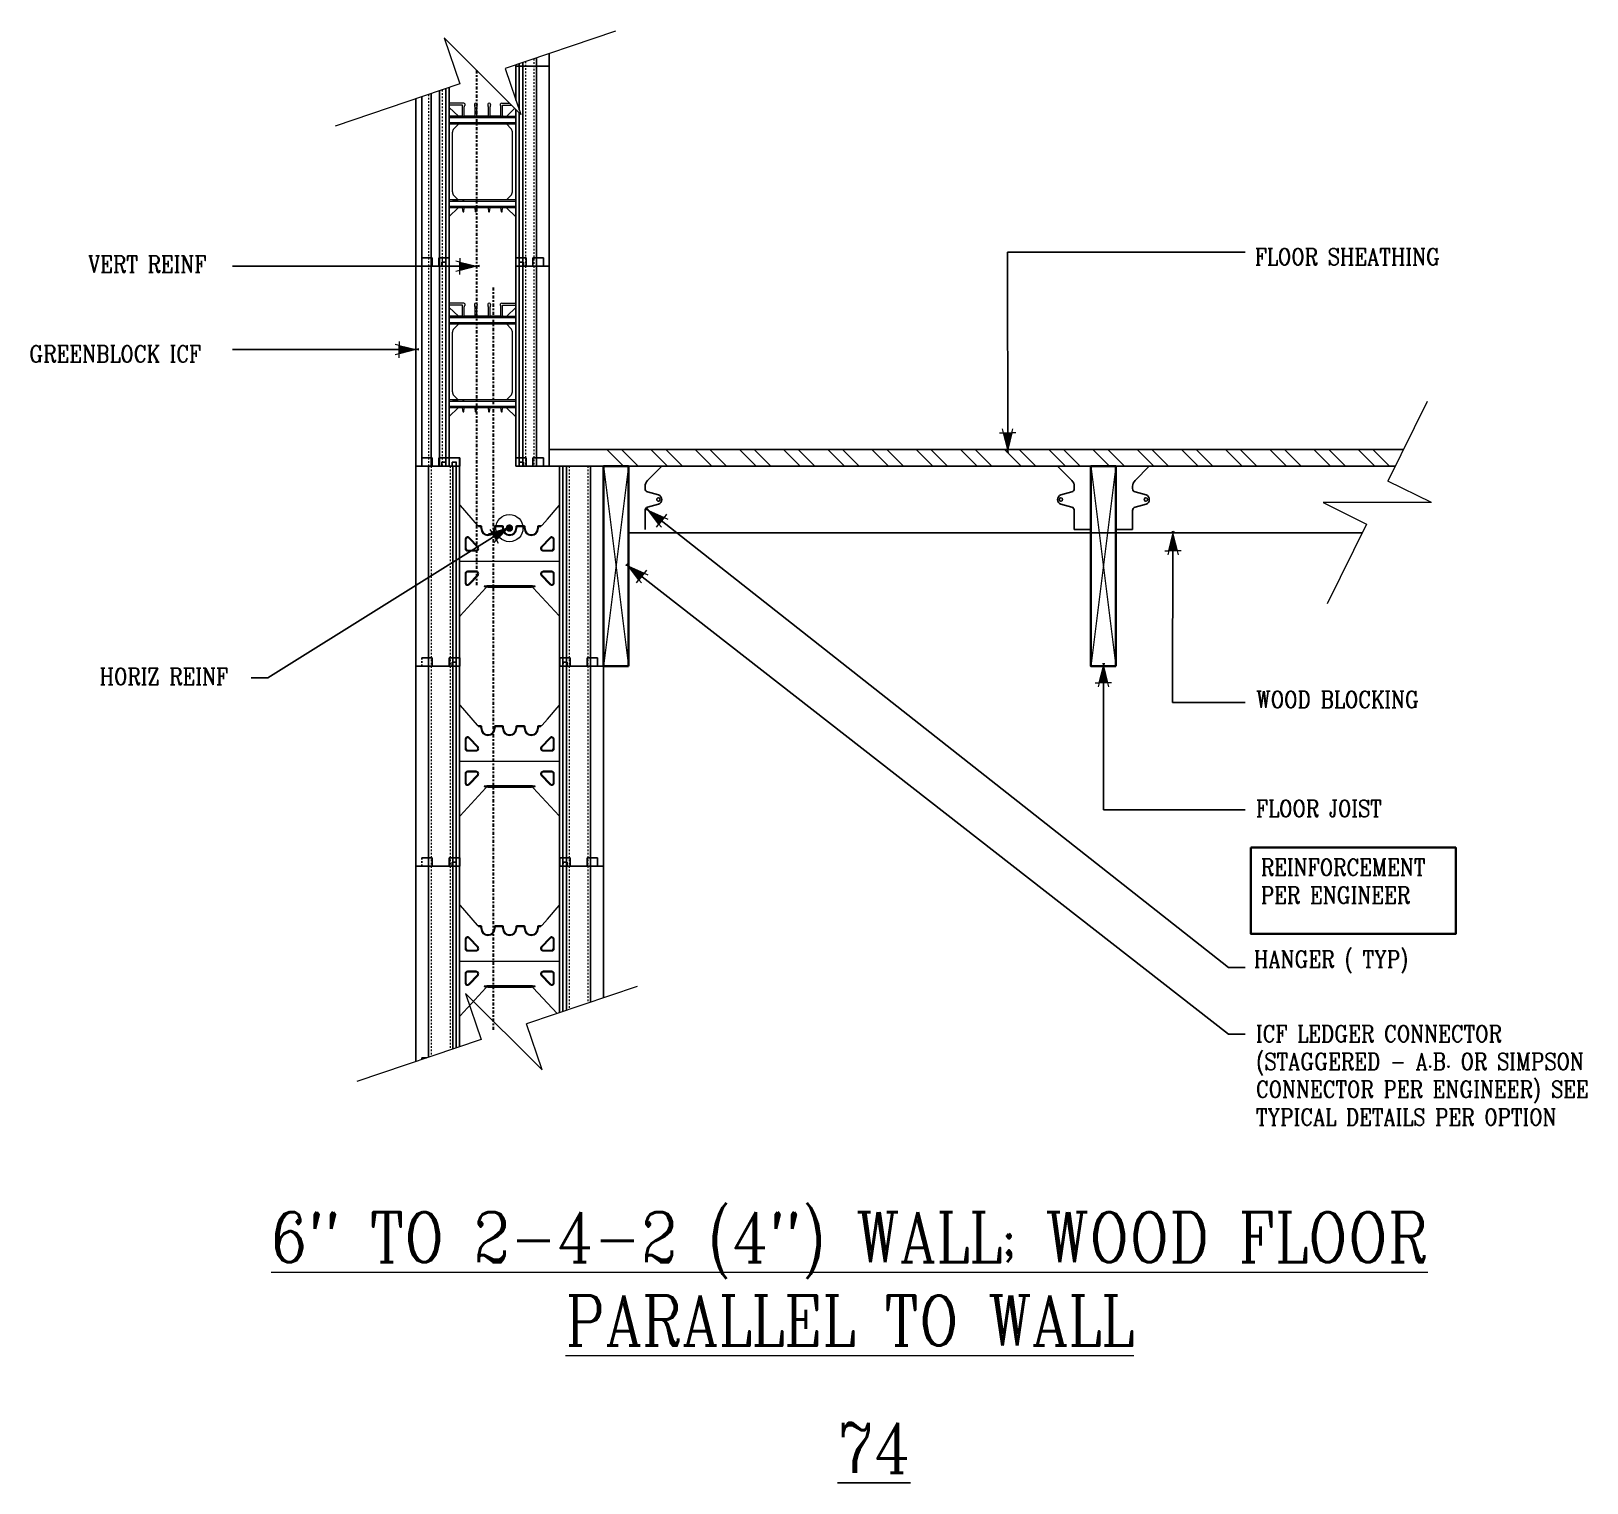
# Model space of a CAD drawing. Header units: inches. Extents: x -97.9 to -4.6, y 287.7 to 374.8.
import ezdxf

# ---------------------------------------------------------------- set-up
doc = ezdxf.new("R2010")
doc.units = ezdxf.units.IN
doc.header["$MEASUREMENT"] = 0
for name, pattern in [('CENTER', [2, 1.25, -0.25, 0.25, -0.25]), ('DASHED2', [0.375, 0.25, -0.125]), ('HIDDEN', [0.375, 0.25, -0.125])]:
    doc.linetypes.add(name, pattern=pattern)
doc.layers.get('Defpoints').update_dxf_attribs({"color": 252})
for name, color, linetype, lineweight in [('A2 Hatch', 8, 'Continuous', 9), ('A4 medium', 7, 'Continuous', 35), ('DETAILS', 7, 'Continuous', 13), ('DIM', 3, 'Continuous', 13), ('REBAR', 2, 'CENTER', 30)]:
    doc.layers.add(name, color=color, linetype=linetype, lineweight=lineweight)
doc.styles.add('ARCTEXT', font='arctext.shx', dxfattribs={"width": 0.85})
doc.styles.add('RomanC', font='romanc.shx', dxfattribs={"width": 0.85, "height": 5})
doc.dimstyles.new('ARCTEXT1-4', dxfattribs={"dimtxt": 4, "dimasz": 2, "dimexe": 2, "dimexo": 2, "dimgap": 2, "dimtad": 1, "dimdec": 4, "dimzin": 3, "dimdsep": 46, "dimlunit": 4, "dimtxsty": 'ARCTEXT', "dimblk": 'ARCHTICK', "dimcen": 2, "dimaunit": 1, "dimadec": 0, "dimazin": 0, "dimtfac": 1, "dimtdec": 4, "dimtmove": 2, "dimatfit": 3, "dimldrblk": 'arrow', "dimfxl": 1, "dimtolj": 1, "dimtzin": 0, "dimarcsym": 0})

msp = doc.modelspace()

# ---------------------------------------------------------------- texts
at = {"layer": 'Defpoints', "insert": (-47.321, 291.265), "char_height": 3, "width": 90.08, "attachment_point": 2, "style": 'RomanC'}
msp.add_mtext('{\\L74\\P}\\P            ', dxfattribs=at)
at = {"layer": 'DIM', "color": 3, "char_height": 1, "attachment_point": 1, "style": 'RomanC'}
for s, insert, width in [('VERT REINF ', (-94.468, 361.285), 22.68955), ('FLOOR SHEATHING ', (-24.476, 361.738), 22.68955), ('GREENBLOCK ICF', (-97.995, 355.904), 22.68955), ('HORIZ REINF ', (-93.786, 336.548), 22.68955), ('WOOD BLOCKING ', (-24.395, 335.167), 22.68955), ('FLOOR JOIST', (-24.405, 328.627), 22.68955), ('REINFORCEMENT PER ENGINEER', (-24.115, 325.099), 13.32674), ('HANGER ( TYP) ', (-24.534, 319.589), 22.68955), ('ICF LEDGER CONNECTOR\\P(STAGGERED - A.B. OR SIMPSON CONNECTOR PER ENGINEER) SEE TYPICAL DETAILS PER OPTION', (-24.409, 315.115), 22.68955)]:
    msp.add_mtext(s, dxfattribs=dict(at, insert=insert, width=width))
at = {"layer": 'DIM', "insert": (-48.787, 303.903), "char_height": 3, "width": 77.5648, "attachment_point": 2, "style": 'ARCTEXT'}
msp.add_mtext('{\\Fromanc.shx|c0;\\L6" TO 2-4-2 (4") WALL; WOOD FLOOR PARALLEL TO WALL}\\P\\P         ', dxfattribs=at)

# ---------------------------------------------------------------- blocks, each defined once
blk = doc.blocks.new('_ArchTick')
at = {"color": 0, "linetype": 'ByBlock', "const_width": 0.15}
blk.add_lwpolyline([(-0.5, -0.5), (0.5, 0.5)], dxfattribs=at)
blk = doc.blocks.new('arrow')
at = {"layer": 'DIM'}
blk.add_hatch(color=253, dxfattribs=at).paths.add_polyline_path([(-2, 0.5), (-2, -0.5), (0, 0)])
at = {"layer": 'DIM', "lineweight": 9}
for points in [[(-2, 0.98), (-2, 0.5), (-2.47, 0.62)], [(0.37, 0.09), (0, 0)], [(0.37, -0.09), (0, 0)], [(-2, -0.98), (-2, -0.5), (-2.47, -0.62)]]:
    blk.add_lwpolyline(points, dxfattribs=at)
at = {"layer": 'DIM', "lineweight": 15}
blk.add_lwpolyline([(0, 0), (-2, -0.5), (-2, 0.5), (0, 0)], dxfattribs=at)

# ---------------------------------------------------------------- hatches: boundary and pattern name
at = {"layer": 'A2 Hatch', "ltscale": 0.15}
h = msp.add_hatch(color=256, dxfattribs=at)
edge = h.paths.add_edge_path()
edge.add_arc((-69.194, 344.955), 0.224, 0, 360)

# ---------------------------------------------------------------- linework, layer by layer
at = {"color": 1}
for p, q in [((-66.805, 373.424), (-66.805, 360.667)), ((-68.805, 372.746), (-68.805, 370.615)), ((-68.805, 372.667), (-66.805, 372.667)), ((-68.805, 372.667), (-66.805, 372.667)), ((-68.805, 372.667), (-66.805, 372.667)), ((-68.805, 372.667), (-66.805, 372.667)), ((-68.805, 372.667), (-66.805, 372.667)), ((-68.805, 372.667), (-66.805, 372.667)), ((-68.805, 372.667), (-66.805, 372.667)), ((-68.805, 372.667), (-66.805, 372.667)), ((-68.805, 372.667), (-66.805, 372.667)), ((-68.805, 372.667), (-66.805, 372.667)), ((-68.805, 372.667), (-66.805, 372.667)), ((-68.805, 372.667), (-66.805, 372.667)), ((-68.805, 372.667), (-66.805, 372.667)), ((-68.805, 372.667), (-66.805, 372.667)), ((-68.805, 372.667), (-66.805, 372.667)), ((-68.805, 372.667), (-66.805, 372.667)), ((-68.805, 372.667), (-66.805, 372.667)), ((-68.805, 372.667), (-66.805, 372.667)), ((-68.805, 372.667), (-66.805, 372.667)), ((-68.805, 372.667), (-66.805, 372.667)), ((-68.805, 372.667), (-66.805, 372.667)), ((-68.805, 372.667), (-66.805, 372.667)), ((-68.805, 372.667), (-66.805, 372.667)), ((-68.805, 372.667), (-66.805, 372.667)), ((-68.805, 372.667), (-66.805, 372.667)), ((-68.805, 372.667), (-66.805, 372.667)), ((-68.805, 372.667), (-66.805, 372.667)), ((-68.805, 372.667), (-66.805, 372.667)), ((-68.805, 372.667), (-66.805, 372.667)), ((-68.805, 372.667), (-66.805, 372.667)), ((-68.805, 372.667), (-66.805, 372.667)), ((-68.805, 372.667), (-66.805, 372.667)), ((-68.805, 372.667), (-66.805, 372.667)), ((-68.805, 372.667), (-66.805, 372.667)), ((-68.805, 372.667), (-66.805, 372.667)), ((-68.805, 372.667), (-66.805, 372.667)), ((-68.805, 372.667), (-66.805, 372.667)), ((-68.805, 372.667), (-66.805, 372.667)), ((-68.805, 372.667), (-66.805, 372.667)), ((-68.805, 372.667), (-66.805, 372.667)), ((-68.805, 372.667), (-66.805, 372.667)), ((-68.805, 372.667), (-66.805, 372.667)), ((-68.805, 372.667), (-66.805, 372.667)), ((-68.805, 372.667), (-66.805, 372.667)), ((-68.805, 372.667), (-66.805, 372.667)), ((-68.805, 372.667), (-66.805, 372.667)), ((-68.805, 372.667), (-66.805, 372.667)), ((-68.805, 372.667), (-66.805, 372.667)), ((-68.805, 372.667), (-66.805, 372.667)), ((-68.805, 372.667), (-66.805, 372.667)), ((-68.805, 372.667), (-66.805, 372.667)), ((-68.805, 372.667), (-66.805, 372.667)), ((-68.805, 372.667), (-66.805, 372.667)), ((-68.805, 372.667), (-66.805, 372.667)), ((-68.805, 372.667), (-66.805, 372.667)), ((-68.805, 372.667), (-66.805, 372.667)), ((-68.805, 372.667), (-66.805, 372.667)), ((-68.805, 372.667), (-66.805, 372.667)), ((-68.805, 372.667), (-66.805, 372.667)), ((-68.805, 372.667), (-66.805, 372.667)), ((-68.805, 372.667), (-66.805, 372.667)), ((-68.805, 372.667), (-66.805, 372.667)), ((-68.805, 372.667), (-66.805, 372.667)), ((-68.805, 372.667), (-66.805, 372.667)), ((-68.805, 372.667), (-66.805, 372.667)), ((-68.805, 372.667), (-66.805, 372.667)), ((-68.805, 372.667), (-66.805, 372.667)), ((-68.805, 372.667), (-66.805, 372.667)), ((-68.805, 372.667), (-66.805, 372.667)), ((-68.805, 372.667), (-66.805, 372.667)), ((-68.805, 372.667), (-66.805, 372.667)), ((-68.805, 372.667), (-66.805, 372.667)), ((-68.805, 372.667), (-66.805, 372.667)), ((-68.805, 372.667), (-66.805, 372.667)), ((-68.805, 372.667), (-66.805, 372.667)), ((-68.805, 372.667), (-66.805, 372.667)), ((-68.805, 372.667), (-66.805, 372.667)), ((-68.805, 372.667), (-66.805, 372.667)), ((-68.805, 372.667), (-66.805, 372.667)), ((-68.805, 372.667), (-66.805, 372.667)), ((-68.805, 372.667), (-66.805, 372.667)), ((-68.805, 372.667), (-66.805, 372.667)), ((-68.805, 372.667), (-66.805, 372.667)), ((-68.805, 372.667), (-66.805, 372.667)), ((-68.805, 372.667), (-66.805, 372.667)), ((-68.805, 372.667), (-66.805, 372.667)), ((-68.805, 372.667), (-66.805, 372.667)), ((-68.805, 372.667), (-66.805, 372.667)), ((-68.805, 372.667), (-66.805, 372.667)), ((-68.805, 372.667), (-66.805, 372.667)), ((-68.805, 372.667), (-66.805, 372.667)), ((-68.805, 372.667), (-66.805, 372.667)), ((-68.805, 372.667), (-66.805, 372.667)), ((-68.805, 372.667), (-66.805, 372.667)), ((-68.805, 372.667), (-66.805, 372.667)), ((-68.805, 372.667), (-66.805, 372.667)), ((-68.805, 372.667), (-66.805, 372.667)), ((-68.805, 372.667), (-66.805, 372.667)), ((-68.805, 372.667), (-66.805, 372.667)), ((-68.805, 372.667), (-66.805, 372.667)), ((-68.605, 372.814), (-68.605, 370.025)), ((-68.39, 372.887), (-68.39, 360.667)), ((-68.39, 372.667), (-66.805, 372.667)), ((-68.39, 372.667), (-66.805, 372.667)), ((-68.39, 372.667), (-66.805, 372.667)), ((-68.39, 372.667), (-66.805, 372.667)), ((-68.39, 372.667), (-66.805, 372.667)), ((-68.39, 372.667), (-66.805, 372.667)), ((-68.39, 372.667), (-66.805, 372.667)), ((-68.39, 372.667), (-66.805, 372.667)), ((-68.39, 372.667), (-66.805, 372.667)), ((-68.39, 372.667), (-66.805, 372.667)), ((-68.39, 372.667), (-66.805, 372.667)), ((-68.39, 372.667), (-66.805, 372.667)), ((-68.39, 372.667), (-66.805, 372.667)), ((-68.39, 372.667), (-66.805, 372.667)), ((-68.39, 372.667), (-66.805, 372.667)), ((-68.39, 372.667), (-66.805, 372.667)), ((-68.39, 372.667), (-66.805, 372.667)), ((-68.39, 372.667), (-66.805, 372.667)), ((-68.39, 372.667), (-66.805, 372.667)), ((-68.39, 372.667), (-66.805, 372.667)), ((-68.39, 372.667), (-66.805, 372.667)), ((-68.39, 372.667), (-66.805, 372.667)), ((-68.39, 372.667), (-66.805, 372.667)), ((-68.39, 372.667), (-66.805, 372.667)), ((-68.39, 372.667), (-66.805, 372.667)), ((-68.39, 372.667), (-66.805, 372.667)), ((-68.39, 372.667), (-66.805, 372.667)), ((-68.39, 372.667), (-66.805, 372.667)), ((-68.39, 372.667), (-66.805, 372.667)), ((-68.39, 372.667), (-66.805, 372.667)), ((-68.39, 372.667), (-66.805, 372.667)), ((-68.39, 372.667), (-66.805, 372.667)), ((-68.39, 372.667), (-66.805, 372.667)), ((-68.39, 372.667), (-66.805, 372.667)), ((-68.39, 372.667), (-66.805, 372.667)), ((-68.39, 372.667), (-66.805, 372.667)), ((-68.39, 372.667), (-66.805, 372.667)), ((-68.39, 372.667), (-66.805, 372.667)), ((-68.39, 372.667), (-66.805, 372.667)), ((-68.39, 372.667), (-66.805, 372.667)), ((-67.57, 373.165), (-67.57, 360.667)), ((-74.805, 370.711), (-74.805, 360.667)), ((-74.455, 370.83), (-74.455, 360.667)), ((-73.88, 371.025), (-73.88, 360.667)), ((-73.38, 371.194), (-73.38, 360.667)), ((-73.005, 371.322), (-73.005, 360.667)), ((-72.805, 371.39), (-72.805, 360.667)), ((-68.805, 370.054), (-68.805, 360.667)), ((-68.605, 369.854), (-68.605, 360.667)), ((-74.805, 360.667), (-72.805, 360.667)), ((-74.805, 360.667), (-73.255, 360.667)), ((-74.805, 360.667), (-72.805, 360.667)), ((-74.805, 360.667), (-72.805, 360.667)), ((-74.805, 360.667), (-73.255, 360.667)), ((-74.805, 360.667), (-72.805, 360.667)), ((-74.805, 360.667), (-72.805, 360.667)), ((-74.805, 360.667), (-72.805, 360.667)), ((-74.805, 360.667), (-73.255, 360.667)), ((-74.805, 360.667), (-72.805, 360.667)), ((-74.805, 360.667), (-72.805, 360.667)), ((-74.805, 360.667), (-74.805, 348.667)), ((-74.805, 360.667), (-73.255, 360.667)), ((-74.805, 360.667), (-72.805, 360.667)), ((-74.805, 360.667), (-72.805, 360.667)), ((-74.805, 360.667), (-72.805, 360.667)), ((-74.805, 360.667), (-73.255, 360.667)), ((-74.805, 360.667), (-72.805, 360.667)), ((-74.805, 360.667), (-72.805, 360.667)), ((-74.805, 360.667), (-73.255, 360.667)), ((-74.805, 360.667), (-72.805, 360.667)), ((-74.805, 360.667), (-72.805, 360.667)), ((-74.805, 360.667), (-72.805, 360.667)), ((-74.805, 360.667), (-73.255, 360.667)), ((-74.805, 360.667), (-72.805, 360.667)), ((-74.805, 360.667), (-72.805, 360.667)), ((-74.805, 360.667), (-73.255, 360.667)), ((-74.805, 360.667), (-72.805, 360.667)), ((-74.805, 360.667), (-72.805, 360.667)), ((-74.805, 360.667), (-72.805, 360.667)), ((-74.805, 360.667), (-73.255, 360.667)), ((-74.805, 360.667), (-72.805, 360.667)), ((-74.805, 360.667), (-72.805, 360.667)), ((-74.805, 360.667), (-73.255, 360.667)), ((-74.805, 360.667), (-72.805, 360.667)), ((-74.805, 360.667), (-72.805, 360.667)), ((-74.805, 360.667), (-72.805, 360.667)), ((-74.805, 360.667), (-73.255, 360.667)), ((-74.805, 360.667), (-72.805, 360.667)), ((-74.805, 360.667), (-72.805, 360.667)), ((-74.805, 360.667), (-73.255, 360.667)), ((-74.805, 360.667), (-72.805, 360.667)), ((-74.805, 360.667), (-72.805, 360.667)), ((-74.805, 360.667), (-72.805, 360.667)), ((-74.805, 360.667), (-73.255, 360.667)), ((-74.805, 360.667), (-72.805, 360.667)), ((-74.805, 360.667), (-72.805, 360.667)), ((-74.805, 360.667), (-73.255, 360.667)), ((-74.805, 360.667), (-72.805, 360.667)), ((-74.805, 360.667), (-72.805, 360.667)), ((-74.805, 360.667), (-72.805, 360.667)), ((-74.805, 360.667), (-73.255, 360.667)), ((-74.805, 360.667), (-72.805, 360.667)), ((-74.805, 360.667), (-72.805, 360.667)), ((-74.805, 360.667), (-73.255, 360.667)), ((-74.805, 360.667), (-72.805, 360.667)), ((-74.805, 360.667), (-72.805, 360.667)), ((-74.805, 360.667), (-72.805, 360.667)), ((-74.805, 360.667), (-73.255, 360.667)), ((-74.805, 360.667), (-72.805, 360.667)), ((-74.805, 360.667), (-72.805, 360.667)), ((-74.805, 360.667), (-73.255, 360.667)), ((-74.805, 360.667), (-72.805, 360.667)), ((-74.805, 360.667), (-72.805, 360.667)), ((-74.805, 360.667), (-72.805, 360.667)), ((-74.805, 360.667), (-73.255, 360.667)), ((-74.805, 360.667), (-72.805, 360.667)), ((-74.805, 360.667), (-72.805, 360.667)), ((-74.805, 360.667), (-73.255, 360.667)), ((-74.805, 360.667), (-72.805, 360.667)), ((-74.805, 360.667), (-72.805, 360.667)), ((-74.805, 360.667), (-72.805, 360.667)), ((-74.805, 360.667), (-73.255, 360.667)), ((-74.805, 360.667), (-72.805, 360.667)), ((-74.805, 360.667), (-72.805, 360.667)), ((-74.805, 360.667), (-73.255, 360.667)), ((-74.805, 360.667), (-72.805, 360.667)), ((-74.805, 360.667), (-72.805, 360.667)), ((-74.805, 360.667), (-72.805, 360.667)), ((-74.805, 360.667), (-73.255, 360.667)), ((-74.805, 360.667), (-72.805, 360.667)), ((-74.805, 360.667), (-72.805, 360.667)), ((-74.805, 360.667), (-73.255, 360.667)), ((-74.805, 360.667), (-72.805, 360.667)), ((-74.805, 360.667), (-72.805, 360.667)), ((-74.805, 360.667), (-72.805, 360.667)), ((-74.805, 360.667), (-73.255, 360.667)), ((-74.805, 360.667), (-72.805, 360.667)), ((-74.805, 360.667), (-72.805, 360.667)), ((-74.805, 360.667), (-73.255, 360.667)), ((-74.805, 360.667), (-72.805, 360.667)), ((-74.805, 360.667), (-72.805, 360.667)), ((-74.805, 360.667), (-72.805, 360.667)), ((-74.805, 360.667), (-73.255, 360.667)), ((-74.805, 360.667), (-72.805, 360.667)), ((-74.805, 360.667), (-72.805, 360.667)), ((-74.805, 360.667), (-73.255, 360.667)), ((-74.805, 360.667), (-72.805, 360.667)), ((-74.805, 360.667), (-72.805, 360.667)), ((-74.805, 360.667), (-72.805, 360.667)), ((-74.805, 360.667), (-73.255, 360.667)), ((-74.805, 360.667), (-72.805, 360.667)), ((-74.805, 360.667), (-72.805, 360.667)), ((-74.805, 360.667), (-73.255, 360.667)), ((-74.805, 360.667), (-72.805, 360.667)), ((-74.805, 360.667), (-72.805, 360.667)), ((-74.805, 360.667), (-72.805, 360.667)), ((-74.805, 360.667), (-73.255, 360.667)), ((-74.805, 360.667), (-72.805, 360.667)), ((-74.805, 360.667), (-72.805, 360.667)), ((-74.805, 360.667), (-73.255, 360.667)), ((-74.805, 360.667), (-72.805, 360.667)), ((-74.805, 360.667), (-72.805, 360.667)), ((-74.805, 360.667), (-72.805, 360.667)), ((-74.805, 360.667), (-73.255, 360.667)), ((-74.805, 360.667), (-72.805, 360.667)), ((-74.805, 360.667), (-72.805, 360.667)), ((-74.805, 360.667), (-73.255, 360.667)), ((-74.805, 360.667), (-72.805, 360.667)), ((-74.805, 360.667), (-72.805, 360.667)), ((-74.805, 360.667), (-72.805, 360.667)), ((-74.805, 360.667), (-73.255, 360.667)), ((-74.805, 360.667), (-72.805, 360.667)), ((-74.805, 360.667), (-72.805, 360.667)), ((-74.805, 360.667), (-73.255, 360.667)), ((-74.805, 360.667), (-72.805, 360.667)), ((-74.805, 360.667), (-72.805, 360.667)), ((-74.805, 360.667), (-72.805, 360.667)), ((-74.805, 360.667), (-73.255, 360.667)), ((-74.805, 360.667), (-72.805, 360.667)), ((-74.805, 360.667), (-72.805, 360.667)), ((-74.805, 360.667), (-73.255, 360.667)), ((-74.805, 360.667), (-72.805, 360.667)), ((-74.805, 360.667), (-72.805, 360.667)), ((-74.805, 360.667), (-72.805, 360.667)), ((-74.805, 360.667), (-73.255, 360.667)), ((-74.805, 360.667), (-72.805, 360.667)), ((-74.805, 360.667), (-72.805, 360.667)), ((-74.805, 360.667), (-73.255, 360.667)), ((-74.805, 360.667), (-72.805, 360.667)), ((-74.805, 360.667), (-72.805, 360.667)), ((-74.805, 360.667), (-73.255, 360.667)), ((-74.805, 360.667), (-72.805, 360.667)), ((-74.805, 360.667), (-72.805, 360.667)), ((-74.805, 360.667), (-73.255, 360.667)), ((-74.805, 360.667), (-72.805, 360.667)), ((-74.805, 360.667), (-72.805, 360.667)), ((-74.805, 360.667), (-72.805, 360.667)), ((-74.805, 360.667), (-73.255, 360.667)), ((-74.805, 360.667), (-72.805, 360.667)), ((-74.805, 360.667), (-72.805, 360.667)), ((-74.805, 360.667), (-73.255, 360.667)), ((-74.805, 360.667), (-72.805, 360.667)), ((-74.805, 360.667), (-72.805, 360.667)), ((-74.805, 360.667), (-72.805, 360.667)), ((-74.805, 360.667), (-73.255, 360.667)), ((-74.805, 360.667), (-72.805, 360.667)), ((-74.805, 360.667), (-72.805, 360.667)), ((-74.805, 360.667), (-73.255, 360.667)), ((-74.805, 360.667), (-72.805, 360.667)), ((-74.805, 360.667), (-72.805, 360.667)), ((-74.805, 360.667), (-72.805, 360.667)), ((-74.805, 360.667), (-73.255, 360.667)), ((-74.805, 360.667), (-72.805, 360.667)), ((-74.805, 360.667), (-72.805, 360.667)), ((-74.805, 360.667), (-73.255, 360.667)), ((-74.805, 360.667), (-72.805, 360.667)), ((-74.805, 360.667), (-72.805, 360.667)), ((-74.805, 360.667), (-72.805, 360.667)), ((-74.805, 360.667), (-73.255, 360.667)), ((-74.805, 360.667), (-72.805, 360.667)), ((-74.805, 360.667), (-72.805, 360.667)), ((-74.805, 360.667), (-73.255, 360.667)), ((-74.805, 360.667), (-72.805, 360.667)), ((-74.805, 360.667), (-72.805, 360.667)), ((-74.805, 360.667), (-72.805, 360.667)), ((-74.805, 360.667), (-73.255, 360.667)), ((-74.805, 360.667), (-72.805, 360.667)), ((-74.805, 360.667), (-72.805, 360.667)), ((-74.805, 360.667), (-73.255, 360.667)), ((-74.805, 360.667), (-72.805, 360.667)), ((-74.805, 360.667), (-72.805, 360.667)), ((-74.805, 360.667), (-72.805, 360.667)), ((-74.805, 360.667), (-73.255, 360.667)), ((-74.805, 360.667), (-72.805, 360.667)), ((-74.805, 360.667), (-72.805, 360.667)), ((-74.805, 360.667), (-73.255, 360.667)), ((-74.805, 360.667), (-72.805, 360.667)), ((-74.805, 360.667), (-72.805, 360.667)), ((-74.805, 360.667), (-72.805, 360.667)), ((-74.805, 360.667), (-73.255, 360.667)), ((-74.805, 360.667), (-72.805, 360.667)), ((-74.805, 360.667), (-72.805, 360.667)), ((-74.805, 360.667), (-73.255, 360.667)), ((-74.805, 360.667), (-72.805, 360.667)), ((-74.455, 361.167), (-73.83, 361.167)), ((-74.455, 361.167), (-73.83, 361.167)), ((-74.455, 361.167), (-73.83, 361.167)), ((-74.455, 361.167), (-73.83, 361.167)), ((-74.455, 361.167), (-74.455, 348.667)), ((-74.455, 361.167), (-73.83, 361.167)), ((-74.455, 361.167), (-73.83, 361.167)), ((-74.455, 361.167), (-73.83, 361.167)), ((-74.455, 361.167), (-73.83, 361.167)), ((-74.455, 361.167), (-73.83, 361.167)), ((-74.455, 361.167), (-73.83, 361.167)), ((-74.455, 361.167), (-73.83, 361.167)), ((-74.455, 361.167), (-73.83, 361.167)), ((-74.455, 361.167), (-73.83, 361.167)), ((-74.455, 361.167), (-73.83, 361.167)), ((-74.455, 361.167), (-73.83, 361.167)), ((-74.455, 361.167), (-73.83, 361.167)), ((-74.455, 361.167), (-73.83, 361.167)), ((-74.455, 361.167), (-73.83, 361.167)), ((-74.455, 361.167), (-73.83, 361.167)), ((-74.455, 361.167), (-73.83, 361.167)), ((-74.455, 361.167), (-73.83, 361.167)), ((-74.455, 361.167), (-73.83, 361.167)), ((-74.455, 361.167), (-73.83, 361.167)), ((-74.455, 361.167), (-73.83, 361.167)), ((-74.455, 361.167), (-73.83, 361.167)), ((-74.455, 361.167), (-73.83, 361.167)), ((-74.455, 361.167), (-73.83, 361.167)), ((-74.455, 361.167), (-73.83, 361.167)), ((-74.455, 361.167), (-73.83, 361.167)), ((-74.455, 361.167), (-73.83, 361.167)), ((-74.455, 361.167), (-73.83, 361.167)), ((-74.455, 361.167), (-73.83, 361.167)), ((-74.455, 361.167), (-73.83, 361.167)), ((-74.455, 361.167), (-73.83, 361.167)), ((-74.455, 361.167), (-73.83, 361.167)), ((-74.455, 361.167), (-73.83, 361.167)), ((-74.455, 361.167), (-73.83, 361.167)), ((-74.455, 361.167), (-73.83, 361.167)), ((-74.455, 361.167), (-73.83, 361.167)), ((-74.455, 361.167), (-73.83, 361.167)), ((-74.455, 361.167), (-73.83, 361.167)), ((-74.455, 361.167), (-73.83, 361.167)), ((-74.455, 361.167), (-73.83, 361.167)), ((-74.455, 361.167), (-73.83, 361.167)), ((-74.455, 361.167), (-73.83, 361.167)), ((-74.455, 361.167), (-73.83, 361.167)), ((-74.455, 361.167), (-73.83, 361.167)), ((-74.455, 361.167), (-73.83, 361.167)), ((-74.455, 361.167), (-73.83, 361.167)), ((-74.455, 361.167), (-73.83, 361.167)), ((-74.455, 361.167), (-73.83, 361.167)), ((-74.455, 361.167), (-73.83, 361.167)), ((-74.455, 361.167), (-73.83, 361.167)), ((-74.455, 361.167), (-73.83, 361.167)), ((-74.455, 361.167), (-73.83, 361.167)), ((-74.455, 361.167), (-73.83, 361.167)), ((-74.45, 361.167), (-73.825, 361.167)), ((-73.88, 361.167), (-73.88, 348.667)), ((-73.38, 360.667), (-73.88, 360.667)), ((-73.38, 360.667), (-73.88, 360.667)), ((-73.38, 360.667), (-73.88, 360.667)), ((-73.38, 360.667), (-73.88, 360.667)), ((-73.38, 360.667), (-73.88, 360.667)), ((-73.38, 360.667), (-73.88, 360.667)), ((-73.38, 360.667), (-73.88, 360.667)), ((-73.38, 360.667), (-73.88, 360.667)), ((-73.38, 360.667), (-73.88, 360.667)), ((-73.38, 360.667), (-73.88, 360.667)), ((-73.38, 360.667), (-73.88, 360.667)), ((-73.38, 360.667), (-73.88, 360.667)), ((-73.38, 360.667), (-73.88, 360.667)), ((-73.38, 360.667), (-73.88, 360.667)), ((-73.38, 360.667), (-73.88, 360.667)), ((-73.38, 360.667), (-73.88, 360.667)), ((-73.38, 360.667), (-73.88, 360.667)), ((-73.38, 360.667), (-73.88, 360.667)), ((-73.38, 360.667), (-73.88, 360.667)), ((-73.38, 360.667), (-73.88, 360.667)), ((-73.38, 360.667), (-73.88, 360.667)), ((-73.38, 360.667), (-73.88, 360.667)), ((-73.38, 360.667), (-73.88, 360.667)), ((-73.38, 360.667), (-73.88, 360.667)), ((-73.38, 360.667), (-73.88, 360.667)), ((-73.38, 360.667), (-73.88, 360.667)), ((-73.38, 360.667), (-73.88, 360.667)), ((-73.38, 360.667), (-73.88, 360.667)), ((-73.38, 360.667), (-73.88, 360.667)), ((-73.38, 360.667), (-73.88, 360.667)), ((-73.38, 360.667), (-73.88, 360.667)), ((-73.38, 360.667), (-73.88, 360.667)), ((-73.38, 360.667), (-73.88, 360.667)), ((-73.38, 360.667), (-73.88, 360.667)), ((-73.38, 360.667), (-73.88, 360.667)), ((-73.38, 360.667), (-73.88, 360.667)), ((-73.38, 360.667), (-73.88, 360.667)), ((-73.38, 360.667), (-73.88, 360.667)), ((-73.38, 360.667), (-73.88, 360.667)), ((-73.38, 360.667), (-73.88, 360.667)), ((-73.38, 360.667), (-73.88, 360.667)), ((-73.38, 360.667), (-73.88, 360.667)), ((-73.38, 360.667), (-73.88, 360.667)), ((-73.38, 360.667), (-73.88, 360.667)), ((-73.38, 360.667), (-73.88, 360.667)), ((-73.38, 360.667), (-73.88, 360.667)), ((-73.38, 360.667), (-73.88, 360.667)), ((-73.38, 360.667), (-73.88, 360.667)), ((-73.38, 360.667), (-73.88, 360.667)), ((-73.38, 360.667), (-73.88, 360.667)), ((-73.38, 360.667), (-73.88, 360.667)), ((-73.38, 360.667), (-73.88, 360.667)), ((-73.38, 360.667), (-73.88, 360.667)), ((-73.38, 360.667), (-73.88, 360.667)), ((-73.38, 360.667), (-73.88, 360.667)), ((-73.38, 360.667), (-73.88, 360.667)), ((-72.75, 360.667), (-73.875, 360.667)), ((-73.83, 361.167), (-73.83, 360.667)), ((-73.83, 361.167), (-73.83, 360.667)), ((-73.83, 361.167), (-73.83, 360.667)), ((-73.83, 361.167), (-73.83, 360.667)), ((-73.83, 361.167), (-73.83, 360.667)), ((-73.83, 361.167), (-73.83, 360.667)), ((-73.83, 361.167), (-73.83, 360.667)), ((-73.83, 361.167), (-73.83, 360.667)), ((-73.83, 361.167), (-73.83, 360.667)), ((-73.83, 361.167), (-73.83, 360.667)), ((-73.83, 361.167), (-73.83, 360.667)), ((-73.83, 361.167), (-73.83, 360.667)), ((-73.83, 361.167), (-73.83, 360.667)), ((-73.83, 361.167), (-73.83, 360.667)), ((-73.83, 361.167), (-73.83, 360.667)), ((-73.83, 361.167), (-73.83, 360.667)), ((-73.83, 361.167), (-73.83, 360.667)), ((-73.83, 361.167), (-73.83, 360.667)), ((-73.83, 361.167), (-73.83, 360.667)), ((-73.83, 361.167), (-73.83, 360.667)), ((-73.83, 361.167), (-73.83, 360.667)), ((-73.83, 361.167), (-73.83, 360.667)), ((-73.83, 361.167), (-73.83, 360.667)), ((-73.83, 361.167), (-73.83, 360.667)), ((-73.83, 361.167), (-73.83, 360.667)), ((-73.83, 361.167), (-73.83, 360.667)), ((-73.83, 361.167), (-73.83, 360.667)), ((-73.83, 361.167), (-73.83, 360.667)), ((-73.83, 361.167), (-73.83, 360.667)), ((-73.83, 361.167), (-73.83, 360.667)), ((-73.83, 361.167), (-73.83, 360.667)), ((-73.83, 361.167), (-73.83, 360.667)), ((-73.83, 361.167), (-73.83, 360.667)), ((-73.83, 361.167), (-73.83, 360.667)), ((-73.83, 361.167), (-73.83, 360.667)), ((-73.83, 361.167), (-73.83, 360.667)), ((-73.83, 361.167), (-73.83, 360.667)), ((-73.83, 361.167), (-73.83, 360.667)), ((-73.83, 361.167), (-73.83, 360.667)), ((-73.83, 361.167), (-73.83, 360.667)), ((-73.83, 361.167), (-73.83, 360.667)), ((-73.83, 361.167), (-73.83, 360.667)), ((-73.83, 361.167), (-73.83, 360.667)), ((-73.83, 361.167), (-73.83, 360.667)), ((-73.83, 361.167), (-73.83, 360.667)), ((-73.83, 361.167), (-73.83, 360.667)), ((-73.83, 361.167), (-73.83, 360.667)), ((-73.83, 361.167), (-73.83, 360.667)), ((-73.83, 361.167), (-73.83, 360.667)), ((-73.83, 361.167), (-73.83, 360.667)), ((-73.83, 361.167), (-73.83, 360.667)), ((-73.83, 361.167), (-73.83, 360.667)), ((-73.83, 361.167), (-73.83, 360.667)), ((-73.83, 361.167), (-73.83, 360.667)), ((-73.83, 361.167), (-73.83, 360.667)), ((-73.83, 361.167), (-73.83, 360.667)), ((-73.825, 361.167), (-73.825, 360.667)), ((-73.43, 361.167), (-73.43, 360.667)), ((-73.43, 361.167), (-72.805, 361.167)), ((-73.43, 361.167), (-73.43, 360.667)), ((-73.43, 361.167), (-72.805, 361.167)), ((-73.43, 361.167), (-73.43, 360.667)), ((-73.43, 361.167), (-72.805, 361.167)), ((-73.43, 361.167), (-73.43, 360.667)), ((-73.43, 361.167), (-72.805, 361.167)), ((-73.43, 361.167), (-73.43, 360.667)), ((-73.43, 361.167), (-72.805, 361.167)), ((-73.43, 361.167), (-73.43, 360.667)), ((-73.43, 361.167), (-72.805, 361.167)), ((-73.43, 361.167), (-73.43, 360.667)), ((-73.43, 361.167), (-72.805, 361.167)), ((-73.43, 361.167), (-73.43, 360.667)), ((-73.43, 361.167), (-72.805, 361.167)), ((-73.43, 361.167), (-73.43, 360.667)), ((-73.43, 361.167), (-72.805, 361.167)), ((-73.43, 361.167), (-73.43, 360.667)), ((-73.43, 361.167), (-72.805, 361.167)), ((-73.43, 361.167), (-73.43, 360.667)), ((-73.43, 361.167), (-72.805, 361.167)), ((-73.43, 361.167), (-73.43, 360.667)), ((-73.43, 361.167), (-72.805, 361.167)), ((-73.43, 361.167), (-73.43, 360.667)), ((-73.43, 361.167), (-72.805, 361.167)), ((-73.43, 361.167), (-73.43, 360.667)), ((-73.43, 361.167), (-72.805, 361.167)), ((-73.43, 361.167), (-73.43, 360.667)), ((-73.43, 361.167), (-72.805, 361.167)), ((-73.43, 361.167), (-73.43, 360.667)), ((-73.43, 361.167), (-72.805, 361.167)), ((-73.43, 361.167), (-73.43, 360.667)), ((-73.43, 361.167), (-72.805, 361.167)), ((-73.43, 361.167), (-73.43, 360.667)), ((-73.43, 361.167), (-72.805, 361.167)), ((-73.43, 361.167), (-73.43, 360.667)), ((-73.43, 361.167), (-72.805, 361.167)), ((-73.43, 361.167), (-73.43, 360.667)), ((-73.43, 361.167), (-72.805, 361.167)), ((-73.43, 361.167), (-73.43, 360.667)), ((-73.43, 361.167), (-72.805, 361.167)), ((-73.43, 361.167), (-73.43, 360.667)), ((-73.43, 361.167), (-72.805, 361.167)), ((-73.43, 361.167), (-73.43, 360.667)), ((-73.43, 361.167), (-72.805, 361.167)), ((-73.43, 361.167), (-73.43, 360.667)), ((-73.43, 361.167), (-72.805, 361.167)), ((-73.43, 361.167), (-73.43, 360.667)), ((-73.43, 361.167), (-72.805, 361.167)), ((-73.43, 361.167), (-73.43, 360.667)), ((-73.43, 361.167), (-72.805, 361.167)), ((-73.43, 361.167), (-73.43, 360.667)), ((-73.43, 361.167), (-72.805, 361.167)), ((-73.43, 361.167), (-73.43, 360.667)), ((-73.43, 361.167), (-72.805, 361.167)), ((-73.43, 361.167), (-73.43, 360.667)), ((-73.43, 361.167), (-72.805, 361.167)), ((-73.43, 361.167), (-73.43, 360.667)), ((-73.43, 361.167), (-72.805, 361.167)), ((-73.43, 361.167), (-73.43, 360.667)), ((-73.43, 361.167), (-72.805, 361.167)), ((-73.43, 361.167), (-73.43, 360.667)), ((-73.43, 361.167), (-72.805, 361.167)), ((-73.43, 361.167), (-73.43, 360.667)), ((-73.43, 361.167), (-72.805, 361.167)), ((-73.43, 361.167), (-73.43, 360.667)), ((-73.43, 361.167), (-72.805, 361.167)), ((-73.43, 361.167), (-73.43, 360.667)), ((-73.43, 361.167), (-72.805, 361.167)), ((-73.43, 361.167), (-73.43, 360.667)), ((-73.43, 361.167), (-72.805, 361.167)), ((-73.43, 361.167), (-73.43, 360.667)), ((-73.43, 361.167), (-72.805, 361.167)), ((-73.43, 361.167), (-73.43, 360.667)), ((-73.43, 361.167), (-72.805, 361.167)), ((-73.43, 361.167), (-73.43, 360.667)), ((-73.43, 361.167), (-72.805, 361.167)), ((-73.43, 361.167), (-73.43, 360.667)), ((-73.43, 361.167), (-72.805, 361.167)), ((-73.43, 361.167), (-73.43, 360.667)), ((-73.43, 361.167), (-72.805, 361.167)), ((-73.43, 361.167), (-73.43, 360.667)), ((-73.43, 361.167), (-72.805, 361.167)), ((-73.43, 361.167), (-73.43, 360.667)), ((-73.43, 361.167), (-72.805, 361.167)), ((-73.43, 361.167), (-73.43, 360.667)), ((-73.43, 361.167), (-72.805, 361.167)), ((-73.43, 361.167), (-73.43, 360.667)), ((-73.43, 361.167), (-72.805, 361.167)), ((-73.43, 361.167), (-73.43, 360.667)), ((-73.43, 361.167), (-72.805, 361.167)), ((-73.43, 361.167), (-73.43, 360.667)), ((-73.43, 361.167), (-72.805, 361.167)), ((-73.43, 361.167), (-73.43, 360.667)), ((-73.43, 361.167), (-72.805, 361.167)), ((-73.43, 361.167), (-73.43, 360.667)), ((-73.43, 361.167), (-72.805, 361.167)), ((-73.43, 361.167), (-73.43, 360.667)), ((-73.43, 361.167), (-72.805, 361.167)), ((-73.43, 361.167), (-73.43, 360.667)), ((-73.43, 361.167), (-72.805, 361.167)), ((-73.43, 361.167), (-73.43, 360.667)), ((-73.43, 361.167), (-72.805, 361.167)), ((-73.43, 361.167), (-73.43, 360.667)), ((-73.43, 361.167), (-72.805, 361.167)), ((-73.43, 361.167), (-73.43, 360.667)), ((-73.43, 361.167), (-72.805, 361.167)), ((-73.43, 361.167), (-73.43, 360.667)), ((-73.43, 361.167), (-72.805, 361.167)), ((-73.43, 361.167), (-73.43, 360.667)), ((-73.43, 361.167), (-72.805, 361.167)), ((-73.38, 361.167), (-73.38, 348.667)), ((-73.255, 360.917), (-73.255, 360.667)), ((-73.255, 360.917), (-73.005, 360.917)), ((-73.255, 360.917), (-73.255, 360.667)), ((-73.255, 360.917), (-73.005, 360.917)), ((-73.255, 360.917), (-73.255, 360.667)), ((-73.255, 360.917), (-73.005, 360.917)), ((-73.255, 360.917), (-73.255, 360.667)), ((-73.255, 360.917), (-73.005, 360.917)), ((-73.255, 360.917), (-73.255, 360.667)), ((-73.255, 360.917), (-73.005, 360.917)), ((-73.255, 360.917), (-73.255, 360.667)), ((-73.255, 360.917), (-73.005, 360.917)), ((-73.255, 360.917), (-73.255, 360.667)), ((-73.255, 360.917), (-73.005, 360.917)), ((-73.255, 360.917), (-73.255, 360.667)), ((-73.255, 360.917), (-73.005, 360.917)), ((-73.255, 360.917), (-73.255, 360.667)), ((-73.255, 360.917), (-73.005, 360.917)), ((-73.255, 360.917), (-73.255, 360.667)), ((-73.255, 360.917), (-73.005, 360.917)), ((-73.255, 360.917), (-73.255, 360.667)), ((-73.255, 360.917), (-73.005, 360.917)), ((-73.255, 360.917), (-73.255, 360.667)), ((-73.255, 360.917), (-73.005, 360.917)), ((-73.255, 360.917), (-73.255, 360.667)), ((-73.255, 360.917), (-73.005, 360.917)), ((-73.255, 360.917), (-73.255, 360.667)), ((-73.255, 360.917), (-73.005, 360.917)), ((-73.255, 360.917), (-73.255, 360.667)), ((-73.255, 360.917), (-73.005, 360.917)), ((-73.255, 360.917), (-73.255, 360.667)), ((-73.255, 360.917), (-73.005, 360.917)), ((-73.255, 360.917), (-73.255, 360.667)), ((-73.255, 360.917), (-73.005, 360.917)), ((-73.255, 360.917), (-73.255, 360.667)), ((-73.255, 360.917), (-73.005, 360.917)), ((-73.255, 360.917), (-73.255, 360.667)), ((-73.255, 360.917), (-73.005, 360.917)), ((-73.255, 360.917), (-73.255, 360.667)), ((-73.255, 360.917), (-73.005, 360.917)), ((-73.255, 360.917), (-73.255, 360.667)), ((-73.255, 360.917), (-73.005, 360.917)), ((-73.255, 360.917), (-73.255, 360.667)), ((-73.255, 360.917), (-73.005, 360.917)), ((-73.255, 360.917), (-73.255, 360.667)), ((-73.255, 360.917), (-73.005, 360.917)), ((-73.255, 360.917), (-73.255, 360.667)), ((-73.255, 360.917), (-73.005, 360.917)), ((-73.255, 360.917), (-73.255, 360.667)), ((-73.255, 360.917), (-73.005, 360.917)), ((-73.255, 360.917), (-73.255, 360.667)), ((-73.255, 360.917), (-73.005, 360.917)), ((-73.255, 360.917), (-73.255, 360.667)), ((-73.255, 360.917), (-73.005, 360.917)), ((-73.255, 360.917), (-73.255, 360.667)), ((-73.255, 360.917), (-73.005, 360.917)), ((-73.255, 360.917), (-73.255, 360.667)), ((-73.255, 360.917), (-73.005, 360.917)), ((-73.255, 360.917), (-73.255, 360.667)), ((-73.255, 360.917), (-73.005, 360.917)), ((-73.255, 360.917), (-73.255, 360.667)), ((-73.255, 360.917), (-73.005, 360.917)), ((-73.255, 360.917), (-73.255, 360.667)), ((-73.255, 360.917), (-73.005, 360.917)), ((-73.255, 360.917), (-73.255, 360.667)), ((-73.255, 360.917), (-73.005, 360.917)), ((-73.255, 360.917), (-73.255, 360.667)), ((-73.255, 360.917), (-73.005, 360.917)), ((-73.255, 360.917), (-73.255, 360.667)), ((-73.255, 360.917), (-73.005, 360.917)), ((-73.255, 360.917), (-73.255, 360.667)), ((-73.255, 360.917), (-73.005, 360.917)), ((-73.255, 360.917), (-73.255, 360.667)), ((-73.255, 360.917), (-73.005, 360.917)), ((-73.255, 360.917), (-73.255, 360.667)), ((-73.255, 360.917), (-73.005, 360.917)), ((-73.255, 360.917), (-73.255, 360.667)), ((-73.255, 360.917), (-73.005, 360.917)), ((-73.255, 360.917), (-73.255, 360.667)), ((-73.255, 360.917), (-73.005, 360.917)), ((-73.255, 360.917), (-73.255, 360.667)), ((-73.255, 360.917), (-73.005, 360.917)), ((-73.255, 360.917), (-73.255, 360.667)), ((-73.255, 360.917), (-73.005, 360.917)), ((-73.255, 360.917), (-73.255, 360.667)), ((-73.255, 360.917), (-73.005, 360.917)), ((-73.255, 360.917), (-73.255, 360.667)), ((-73.255, 360.917), (-73.005, 360.917)), ((-73.255, 360.917), (-73.255, 360.667)), ((-73.255, 360.917), (-73.005, 360.917)), ((-73.255, 360.917), (-73.255, 360.667)), ((-73.255, 360.917), (-73.005, 360.917)), ((-73.255, 360.917), (-73.255, 360.667)), ((-73.255, 360.917), (-73.005, 360.917)), ((-73.255, 360.917), (-73.255, 360.667)), ((-73.255, 360.917), (-73.005, 360.917)), ((-73.255, 360.917), (-73.255, 360.667)), ((-73.255, 360.917), (-73.005, 360.917)), ((-73.255, 360.917), (-73.255, 360.667)), ((-73.255, 360.917), (-73.005, 360.917)), ((-73.255, 360.917), (-73.255, 360.667)), ((-73.255, 360.917), (-73.005, 360.917)), ((-73.255, 360.917), (-73.255, 360.667)), ((-73.255, 360.917), (-73.005, 360.917)), ((-73.255, 360.917), (-73.255, 360.667)), ((-73.255, 360.917), (-73.005, 360.917)), ((-73.255, 360.917), (-73.255, 360.667)), ((-73.255, 360.917), (-73.005, 360.917)), ((-73.255, 360.917), (-73.255, 360.667)), ((-73.255, 360.917), (-73.005, 360.917)), ((-73.255, 360.917), (-73.255, 360.667)), ((-73.255, 360.917), (-73.005, 360.917)), ((-73.005, 360.917), (-73.005, 348.667)), ((-73.005, 360.667), (-72.805, 360.667)), ((-73.005, 360.667), (-72.805, 360.667)), ((-73.005, 360.667), (-72.805, 360.667)), ((-73.005, 360.667), (-72.805, 360.667)), ((-73.005, 360.667), (-72.805, 360.667)), ((-73.005, 360.667), (-72.805, 360.667)), ((-73.005, 360.667), (-72.805, 360.667)), ((-73.005, 360.667), (-72.805, 360.667)), ((-73.005, 360.667), (-72.805, 360.667)), ((-73.005, 360.667), (-72.805, 360.667)), ((-73.005, 360.667), (-72.805, 360.667)), ((-73.005, 360.667), (-72.805, 360.667)), ((-73.005, 360.667), (-72.805, 360.667)), ((-73.005, 360.667), (-72.805, 360.667)), ((-73.005, 360.667), (-72.805, 360.667)), ((-73.005, 360.667), (-72.805, 360.667)), ((-73.005, 360.667), (-72.805, 360.667)), ((-73.005, 360.667), (-72.805, 360.667)), ((-73.005, 360.667), (-72.805, 360.667)), ((-73.005, 360.667), (-72.805, 360.667)), ((-73.005, 360.667), (-72.805, 360.667)), ((-73.005, 360.667), (-72.805, 360.667)), ((-73.005, 360.667), (-72.805, 360.667)), ((-73.005, 360.667), (-72.805, 360.667)), ((-73.005, 360.667), (-72.805, 360.667)), ((-73.005, 360.667), (-72.805, 360.667)), ((-73.005, 360.667), (-72.805, 360.667)), ((-73.005, 360.667), (-72.805, 360.667)), ((-73.005, 360.667), (-72.805, 360.667)), ((-73.005, 360.667), (-72.805, 360.667)), ((-73.005, 360.667), (-72.805, 360.667)), ((-73.005, 360.667), (-72.805, 360.667)), ((-73.005, 360.667), (-72.805, 360.667)), ((-73.005, 360.667), (-72.805, 360.667)), ((-73.005, 360.667), (-72.805, 360.667)), ((-73.005, 360.667), (-72.805, 360.667)), ((-73.005, 360.667), (-72.805, 360.667)), ((-73.005, 360.667), (-72.805, 360.667)), ((-73.005, 360.667), (-72.805, 360.667)), ((-73.005, 360.667), (-72.805, 360.667)), ((-73.005, 360.667), (-72.805, 360.667)), ((-73.005, 360.667), (-72.805, 360.667)), ((-73.005, 360.667), (-72.805, 360.667)), ((-73.005, 360.667), (-72.805, 360.667)), ((-73.005, 360.667), (-72.805, 360.667)), ((-73.005, 360.667), (-72.805, 360.667)), ((-73.005, 360.667), (-72.805, 360.667)), ((-73.005, 360.667), (-72.805, 360.667)), ((-73.005, 360.667), (-72.805, 360.667)), ((-73.005, 360.667), (-72.805, 360.667)), ((-73.005, 360.667), (-72.805, 360.667)), ((-73.005, 360.667), (-72.805, 360.667)), ((-73.005, 360.667), (-72.805, 360.667)), ((-73.005, 360.667), (-72.805, 360.667)), ((-73.005, 360.667), (-72.805, 360.667)), ((-73.005, 360.667), (-72.805, 360.667)), ((-72.805, 361.167), (-72.805, 348.667)), ((-72.8, 361.167), (-72.8, 360.667)), ((-68.805, 361.167), (-68.18, 361.167)), ((-68.805, 361.167), (-68.18, 361.167)), ((-68.805, 361.167), (-68.18, 361.167)), ((-68.805, 361.167), (-68.805, 348.667)), ((-68.805, 361.167), (-68.18, 361.167)), ((-68.805, 361.167), (-68.18, 361.167)), ((-68.805, 361.167), (-68.18, 361.167)), ((-68.805, 361.167), (-68.18, 361.167)), ((-68.805, 361.167), (-68.18, 361.167)), ((-68.805, 361.167), (-68.18, 361.167)), ((-68.805, 361.167), (-68.18, 361.167)), ((-68.805, 361.167), (-68.18, 361.167)), ((-68.805, 361.167), (-68.18, 361.167)), ((-68.805, 361.167), (-68.18, 361.167)), ((-68.805, 361.167), (-68.18, 361.167)), ((-68.805, 361.167), (-68.18, 361.167)), ((-68.805, 361.167), (-68.18, 361.167)), ((-68.805, 361.167), (-68.18, 361.167)), ((-68.805, 361.167), (-68.18, 361.167)), ((-68.805, 361.167), (-68.18, 361.167)), ((-68.805, 361.167), (-68.18, 361.167)), ((-68.805, 361.167), (-68.18, 361.167)), ((-68.805, 361.167), (-68.18, 361.167)), ((-68.805, 361.167), (-68.18, 361.167)), ((-68.805, 361.167), (-68.18, 361.167)), ((-68.805, 361.167), (-68.18, 361.167)), ((-68.805, 361.167), (-68.18, 361.167)), ((-68.805, 361.167), (-68.18, 361.167)), ((-68.805, 361.167), (-68.18, 361.167)), ((-68.805, 361.167), (-68.18, 361.167)), ((-68.805, 361.167), (-68.18, 361.167)), ((-68.805, 361.167), (-68.18, 361.167)), ((-68.805, 361.167), (-68.18, 361.167)), ((-68.805, 361.167), (-68.18, 361.167)), ((-68.805, 361.167), (-68.18, 361.167)), ((-68.805, 361.167), (-68.18, 361.167)), ((-68.805, 361.167), (-68.18, 361.167)), ((-68.805, 361.167), (-68.18, 361.167)), ((-68.805, 361.167), (-68.18, 361.167)), ((-68.805, 361.167), (-68.18, 361.167)), ((-68.805, 361.167), (-68.18, 361.167)), ((-68.805, 361.167), (-68.18, 361.167)), ((-68.805, 361.167), (-68.18, 361.167)), ((-68.805, 361.167), (-68.18, 361.167)), ((-68.805, 361.167), (-68.18, 361.167)), ((-68.805, 361.167), (-68.18, 361.167)), ((-68.805, 361.167), (-68.18, 361.167)), ((-68.805, 361.167), (-68.18, 361.167)), ((-68.805, 361.167), (-68.18, 361.167)), ((-68.805, 361.167), (-68.18, 361.167)), ((-68.805, 361.167), (-68.18, 361.167)), ((-68.805, 361.167), (-68.18, 361.167)), ((-68.805, 361.167), (-68.18, 361.167)), ((-68.805, 361.167), (-68.18, 361.167)), ((-68.805, 361.167), (-68.18, 361.167)), ((-68.805, 361.167), (-68.18, 361.167)), ((-68.805, 361.167), (-68.18, 361.167)), ((-68.805, 360.667), (-66.805, 360.667)), ((-68.805, 360.667), (-68.605, 360.667)), ((-68.805, 360.667), (-66.805, 360.667)), ((-68.805, 360.667), (-66.805, 360.667)), ((-68.805, 360.667), (-68.605, 360.667)), ((-68.805, 360.667), (-66.805, 360.667)), ((-68.805, 360.667), (-66.805, 360.667)), ((-68.805, 360.667), (-66.805, 360.667)), ((-68.805, 360.667), (-68.605, 360.667)), ((-68.805, 360.667), (-66.805, 360.667)), ((-68.805, 360.667), (-66.805, 360.667)), ((-68.805, 360.667), (-68.605, 360.667)), ((-68.805, 360.667), (-66.805, 360.667)), ((-68.805, 360.667), (-66.805, 360.667)), ((-68.805, 360.667), (-66.805, 360.667)), ((-68.805, 360.667), (-68.605, 360.667)), ((-68.805, 360.667), (-66.805, 360.667)), ((-68.805, 360.667), (-66.805, 360.667)), ((-68.805, 360.667), (-68.605, 360.667)), ((-68.805, 360.667), (-66.805, 360.667)), ((-68.805, 360.667), (-66.805, 360.667)), ((-68.805, 360.667), (-66.805, 360.667)), ((-68.805, 360.667), (-68.605, 360.667)), ((-68.805, 360.667), (-66.805, 360.667)), ((-68.805, 360.667), (-66.805, 360.667)), ((-68.805, 360.667), (-68.605, 360.667)), ((-68.805, 360.667), (-66.805, 360.667)), ((-68.805, 360.667), (-66.805, 360.667)), ((-68.805, 360.667), (-66.805, 360.667)), ((-68.805, 360.667), (-68.605, 360.667)), ((-68.805, 360.667), (-66.805, 360.667)), ((-68.805, 360.667), (-66.805, 360.667)), ((-68.805, 360.667), (-68.605, 360.667)), ((-68.805, 360.667), (-66.805, 360.667)), ((-68.805, 360.667), (-66.805, 360.667)), ((-68.805, 360.667), (-66.805, 360.667)), ((-68.805, 360.667), (-68.605, 360.667)), ((-68.805, 360.667), (-66.805, 360.667)), ((-68.805, 360.667), (-66.805, 360.667)), ((-68.805, 360.667), (-68.605, 360.667)), ((-68.805, 360.667), (-66.805, 360.667)), ((-68.805, 360.667), (-66.805, 360.667)), ((-68.805, 360.667), (-66.805, 360.667)), ((-68.805, 360.667), (-68.605, 360.667)), ((-68.805, 360.667), (-66.805, 360.667)), ((-68.805, 360.667), (-66.805, 360.667)), ((-68.805, 360.667), (-68.605, 360.667)), ((-68.805, 360.667), (-66.805, 360.667)), ((-68.805, 360.667), (-66.805, 360.667)), ((-68.805, 360.667), (-66.805, 360.667)), ((-68.805, 360.667), (-68.605, 360.667)), ((-68.805, 360.667), (-66.805, 360.667)), ((-68.805, 360.667), (-66.805, 360.667)), ((-68.805, 360.667), (-68.605, 360.667)), ((-68.805, 360.667), (-66.805, 360.667)), ((-68.805, 360.667), (-66.805, 360.667)), ((-68.805, 360.667), (-66.805, 360.667)), ((-68.805, 360.667), (-68.605, 360.667)), ((-68.805, 360.667), (-66.805, 360.667)), ((-68.805, 360.667), (-66.805, 360.667)), ((-68.805, 360.667), (-68.605, 360.667)), ((-68.805, 360.667), (-66.805, 360.667)), ((-68.805, 360.667), (-66.805, 360.667)), ((-68.805, 360.667), (-66.805, 360.667)), ((-68.805, 360.667), (-68.605, 360.667)), ((-68.805, 360.667), (-66.805, 360.667)), ((-68.805, 360.667), (-66.805, 360.667)), ((-68.805, 360.667), (-68.605, 360.667)), ((-68.805, 360.667), (-66.805, 360.667)), ((-68.805, 360.667), (-66.805, 360.667)), ((-68.805, 360.667), (-66.805, 360.667)), ((-68.805, 360.667), (-68.605, 360.667)), ((-68.805, 360.667), (-66.805, 360.667)), ((-68.805, 360.667), (-66.805, 360.667)), ((-68.805, 360.667), (-68.605, 360.667)), ((-68.805, 360.667), (-66.805, 360.667)), ((-68.805, 360.667), (-66.805, 360.667)), ((-68.805, 360.667), (-66.805, 360.667)), ((-68.805, 360.667), (-68.605, 360.667)), ((-68.805, 360.667), (-66.805, 360.667)), ((-68.805, 360.667), (-66.805, 360.667)), ((-68.805, 360.667), (-68.605, 360.667)), ((-68.805, 360.667), (-66.805, 360.667)), ((-68.805, 360.667), (-66.805, 360.667)), ((-68.805, 360.667), (-66.805, 360.667)), ((-68.805, 360.667), (-68.605, 360.667)), ((-68.805, 360.667), (-66.805, 360.667)), ((-68.805, 360.667), (-66.805, 360.667)), ((-68.805, 360.667), (-68.605, 360.667)), ((-68.805, 360.667), (-66.805, 360.667)), ((-68.805, 360.667), (-66.805, 360.667)), ((-68.805, 360.667), (-66.805, 360.667)), ((-68.805, 360.667), (-68.605, 360.667)), ((-68.805, 360.667), (-66.805, 360.667)), ((-68.805, 360.667), (-66.805, 360.667)), ((-68.805, 360.667), (-68.605, 360.667)), ((-68.805, 360.667), (-66.805, 360.667)), ((-68.805, 360.667), (-66.805, 360.667)), ((-68.805, 360.667), (-66.805, 360.667)), ((-68.805, 360.667), (-68.605, 360.667)), ((-68.805, 360.667), (-66.805, 360.667)), ((-68.805, 360.667), (-66.805, 360.667)), ((-68.805, 360.667), (-68.605, 360.667)), ((-68.805, 360.667), (-66.805, 360.667)), ((-68.805, 360.667), (-66.805, 360.667)), ((-68.805, 360.667), (-66.805, 360.667)), ((-68.805, 360.667), (-68.605, 360.667)), ((-68.805, 360.667), (-66.805, 360.667)), ((-68.805, 360.667), (-66.805, 360.667)), ((-68.805, 360.667), (-68.605, 360.667)), ((-68.805, 360.667), (-66.805, 360.667)), ((-68.805, 360.667), (-66.805, 360.667)), ((-68.805, 360.667), (-66.805, 360.667)), ((-68.805, 360.667), (-68.605, 360.667)), ((-68.805, 360.667), (-66.805, 360.667)), ((-68.805, 360.667), (-66.805, 360.667)), ((-68.805, 360.667), (-68.605, 360.667)), ((-68.805, 360.667), (-66.805, 360.667)), ((-68.805, 360.667), (-66.805, 360.667)), ((-68.805, 360.667), (-66.805, 360.667)), ((-68.805, 360.667), (-68.605, 360.667)), ((-68.805, 360.667), (-66.805, 360.667)), ((-68.805, 360.667), (-66.805, 360.667)), ((-68.805, 360.667), (-68.605, 360.667)), ((-68.805, 360.667), (-66.805, 360.667)), ((-68.805, 360.667), (-66.805, 360.667)), ((-68.805, 360.667), (-66.805, 360.667)), ((-68.805, 360.667), (-68.605, 360.667)), ((-68.805, 360.667), (-66.805, 360.667)), ((-68.805, 360.667), (-66.805, 360.667)), ((-68.805, 360.667), (-68.605, 360.667)), ((-68.805, 360.667), (-66.805, 360.667)), ((-68.805, 360.667), (-66.805, 360.667)), ((-68.805, 360.667), (-66.805, 360.667)), ((-68.805, 360.667), (-68.605, 360.667)), ((-68.805, 360.667), (-66.805, 360.667)), ((-68.805, 360.667), (-66.805, 360.667)), ((-68.805, 360.667), (-68.605, 360.667)), ((-68.805, 360.667), (-66.805, 360.667)), ((-68.805, 360.667), (-66.805, 360.667)), ((-68.805, 360.667), (-66.805, 360.667)), ((-68.805, 360.667), (-68.605, 360.667)), ((-68.805, 360.667), (-66.805, 360.667)), ((-68.805, 360.667), (-66.805, 360.667)), ((-68.805, 360.667), (-68.605, 360.667)), ((-68.805, 360.667), (-66.805, 360.667)), ((-68.805, 360.667), (-66.805, 360.667)), ((-68.805, 360.667), (-66.805, 360.667)), ((-68.805, 360.667), (-68.605, 360.667)), ((-68.805, 360.667), (-66.805, 360.667)), ((-68.805, 360.667), (-66.805, 360.667)), ((-68.805, 360.667), (-68.605, 360.667)), ((-68.805, 360.667), (-66.805, 360.667)), ((-68.805, 360.667), (-66.805, 360.667)), ((-68.805, 360.667), (-66.805, 360.667)), ((-68.805, 360.667), (-68.605, 360.667)), ((-68.805, 360.667), (-66.805, 360.667)), ((-68.805, 360.667), (-66.805, 360.667)), ((-68.805, 360.667), (-68.605, 360.667)), ((-68.805, 360.667), (-66.805, 360.667)), ((-68.805, 360.667), (-66.805, 360.667)), ((-68.805, 360.667), (-66.805, 360.667)), ((-68.805, 360.667), (-68.605, 360.667)), ((-68.805, 360.667), (-66.805, 360.667)), ((-68.805, 360.667), (-66.805, 360.667)), ((-68.805, 360.667), (-68.605, 360.667)), ((-68.805, 360.667), (-66.805, 360.667)), ((-68.805, 360.667), (-66.805, 360.667)), ((-68.805, 360.667), (-66.805, 360.667)), ((-68.805, 360.667), (-68.605, 360.667)), ((-68.805, 360.667), (-66.805, 360.667)), ((-68.805, 360.667), (-66.805, 360.667)), ((-68.805, 360.667), (-68.605, 360.667)), ((-68.805, 360.667), (-66.805, 360.667)), ((-68.805, 360.667), (-66.805, 360.667)), ((-68.805, 360.667), (-66.805, 360.667)), ((-68.805, 360.667), (-68.605, 360.667)), ((-68.805, 360.667), (-66.805, 360.667)), ((-68.805, 360.667), (-66.805, 360.667)), ((-68.805, 360.667), (-68.605, 360.667)), ((-68.805, 360.667), (-66.805, 360.667)), ((-68.805, 360.667), (-66.805, 360.667)), ((-68.805, 360.667), (-66.805, 360.667)), ((-68.805, 360.667), (-68.605, 360.667)), ((-68.805, 360.667), (-66.805, 360.667)), ((-68.805, 360.667), (-66.805, 360.667)), ((-68.805, 360.667), (-68.605, 360.667)), ((-68.805, 360.667), (-66.805, 360.667)), ((-68.805, 360.667), (-66.805, 360.667)), ((-68.805, 360.667), (-66.805, 360.667)), ((-68.805, 360.667), (-68.605, 360.667)), ((-68.805, 360.667), (-66.805, 360.667)), ((-68.805, 360.667), (-66.805, 360.667)), ((-68.805, 360.667), (-68.605, 360.667)), ((-68.805, 360.667), (-66.805, 360.667)), ((-68.805, 360.667), (-66.805, 360.667)), ((-68.605, 360.917), (-68.355, 360.917)), ((-68.605, 360.917), (-68.355, 360.917)), ((-68.605, 360.917), (-68.355, 360.917)), ((-68.605, 360.917), (-68.605, 348.667)), ((-68.605, 360.917), (-68.355, 360.917)), ((-68.605, 360.917), (-68.355, 360.917)), ((-68.605, 360.917), (-68.355, 360.917)), ((-68.605, 360.917), (-68.355, 360.917)), ((-68.605, 360.917), (-68.355, 360.917)), ((-68.605, 360.917), (-68.355, 360.917)), ((-68.605, 360.917), (-68.355, 360.917)), ((-68.605, 360.917), (-68.355, 360.917)), ((-68.605, 360.917), (-68.355, 360.917)), ((-68.605, 360.917), (-68.355, 360.917)), ((-68.605, 360.917), (-68.355, 360.917)), ((-68.605, 360.917), (-68.355, 360.917)), ((-68.605, 360.917), (-68.355, 360.917)), ((-68.605, 360.917), (-68.355, 360.917)), ((-68.605, 360.917), (-68.355, 360.917)), ((-68.605, 360.917), (-68.355, 360.917)), ((-68.605, 360.917), (-68.355, 360.917)), ((-68.605, 360.917), (-68.355, 360.917)), ((-68.605, 360.917), (-68.355, 360.917)), ((-68.605, 360.917), (-68.355, 360.917)), ((-68.605, 360.917), (-68.355, 360.917)), ((-68.605, 360.917), (-68.355, 360.917)), ((-68.605, 360.917), (-68.355, 360.917)), ((-68.605, 360.917), (-68.355, 360.917)), ((-68.605, 360.917), (-68.355, 360.917)), ((-68.605, 360.917), (-68.355, 360.917)), ((-68.605, 360.917), (-68.355, 360.917)), ((-68.605, 360.917), (-68.355, 360.917)), ((-68.605, 360.917), (-68.355, 360.917)), ((-68.605, 360.917), (-68.355, 360.917)), ((-68.605, 360.917), (-68.355, 360.917)), ((-68.605, 360.917), (-68.355, 360.917)), ((-68.605, 360.917), (-68.355, 360.917)), ((-68.605, 360.917), (-68.355, 360.917)), ((-68.605, 360.917), (-68.355, 360.917)), ((-68.605, 360.917), (-68.355, 360.917)), ((-68.605, 360.917), (-68.355, 360.917)), ((-68.605, 360.917), (-68.355, 360.917)), ((-68.605, 360.917), (-68.355, 360.917)), ((-68.605, 360.917), (-68.355, 360.917)), ((-68.605, 360.917), (-68.355, 360.917)), ((-68.605, 360.917), (-68.355, 360.917)), ((-68.605, 360.917), (-68.355, 360.917)), ((-68.605, 360.917), (-68.355, 360.917)), ((-68.605, 360.917), (-68.355, 360.917)), ((-68.605, 360.917), (-68.355, 360.917)), ((-68.605, 360.917), (-68.355, 360.917)), ((-68.605, 360.917), (-68.355, 360.917)), ((-68.605, 360.917), (-68.355, 360.917)), ((-68.605, 360.917), (-68.355, 360.917)), ((-68.605, 360.917), (-68.355, 360.917)), ((-68.605, 360.917), (-68.355, 360.917)), ((-68.605, 360.917), (-68.355, 360.917)), ((-68.39, 360.667), (-66.805, 360.667)), ((-68.39, 360.667), (-66.805, 360.667)), ((-68.39, 360.667), (-66.805, 360.667)), ((-68.39, 360.667), (-66.805, 360.667)), ((-68.39, 360.667), (-68.39, 348.667)), ((-68.39, 360.667), (-66.805, 360.667)), ((-68.39, 360.667), (-66.805, 360.667)), ((-68.39, 360.667), (-66.805, 360.667)), ((-68.39, 360.667), (-66.805, 360.667)), ((-68.39, 360.667), (-66.805, 360.667)), ((-68.39, 360.667), (-66.805, 360.667)), ((-68.39, 360.667), (-66.805, 360.667)), ((-68.39, 360.667), (-66.805, 360.667)), ((-68.39, 360.667), (-66.805, 360.667)), ((-68.39, 360.667), (-66.805, 360.667)), ((-68.39, 360.667), (-66.805, 360.667)), ((-68.39, 360.667), (-66.805, 360.667)), ((-68.39, 360.667), (-66.805, 360.667)), ((-68.39, 360.667), (-66.805, 360.667)), ((-68.39, 360.667), (-66.805, 360.667)), ((-68.39, 360.667), (-66.805, 360.667)), ((-68.39, 360.667), (-66.805, 360.667)), ((-68.39, 360.667), (-66.805, 360.667)), ((-68.39, 360.667), (-66.805, 360.667)), ((-68.39, 360.667), (-66.805, 360.667)), ((-68.39, 360.667), (-66.805, 360.667)), ((-68.39, 360.667), (-66.805, 360.667)), ((-68.39, 360.667), (-66.805, 360.667)), ((-68.39, 360.667), (-66.805, 360.667)), ((-68.39, 360.667), (-66.805, 360.667)), ((-68.39, 360.667), (-66.805, 360.667)), ((-68.39, 360.667), (-66.805, 360.667)), ((-68.39, 360.667), (-66.805, 360.667)), ((-68.39, 360.667), (-66.805, 360.667)), ((-68.39, 360.667), (-66.805, 360.667)), ((-68.39, 360.667), (-66.805, 360.667)), ((-68.39, 360.667), (-66.805, 360.667)), ((-68.39, 360.667), (-66.805, 360.667)), ((-68.39, 360.667), (-66.805, 360.667)), ((-68.39, 360.667), (-66.805, 360.667)), ((-68.39, 360.667), (-66.805, 360.667)), ((-68.39, 360.667), (-66.805, 360.667)), ((-68.39, 360.667), (-66.805, 360.667)), ((-68.39, 360.667), (-66.805, 360.667)), ((-68.39, 360.667), (-66.805, 360.667)), ((-68.39, 360.667), (-66.805, 360.667)), ((-68.39, 360.667), (-66.805, 360.667)), ((-68.39, 360.667), (-66.805, 360.667)), ((-68.39, 360.667), (-66.805, 360.667)), ((-68.39, 360.667), (-66.805, 360.667)), ((-68.39, 360.667), (-66.805, 360.667)), ((-68.39, 360.667), (-66.805, 360.667)), ((-68.39, 360.667), (-66.805, 360.667)), ((-68.39, 360.667), (-66.805, 360.667)), ((-68.39, 360.667), (-66.805, 360.667)), ((-68.39, 360.667), (-66.805, 360.667)), ((-68.39, 360.667), (-66.805, 360.667)), ((-68.355, 360.917), (-68.355, 360.667)), ((-68.355, 360.917), (-68.355, 360.667)), ((-68.355, 360.917), (-68.355, 360.667)), ((-68.355, 360.917), (-68.355, 360.667)), ((-68.355, 360.917), (-68.355, 360.667)), ((-68.355, 360.917), (-68.355, 360.667)), ((-68.355, 360.917), (-68.355, 360.667)), ((-68.355, 360.917), (-68.355, 360.667)), ((-68.355, 360.917), (-68.355, 360.667)), ((-68.355, 360.917), (-68.355, 360.667)), ((-68.355, 360.917), (-68.355, 360.667)), ((-68.355, 360.917), (-68.355, 360.667)), ((-68.355, 360.917), (-68.355, 360.667)), ((-68.355, 360.917), (-68.355, 360.667)), ((-68.355, 360.917), (-68.355, 360.667)), ((-68.355, 360.917), (-68.355, 360.667)), ((-68.355, 360.917), (-68.355, 360.667)), ((-68.355, 360.917), (-68.355, 360.667)), ((-68.355, 360.917), (-68.355, 360.667)), ((-68.355, 360.917), (-68.355, 360.667)), ((-68.355, 360.917), (-68.355, 360.667)), ((-68.355, 360.917), (-68.355, 360.667)), ((-68.355, 360.917), (-68.355, 360.667)), ((-68.355, 360.917), (-68.355, 360.667)), ((-68.355, 360.917), (-68.355, 360.667)), ((-68.355, 360.917), (-68.355, 360.667)), ((-68.355, 360.917), (-68.355, 360.667)), ((-68.355, 360.917), (-68.355, 360.667)), ((-68.355, 360.917), (-68.355, 360.667)), ((-68.355, 360.917), (-68.355, 360.667)), ((-68.355, 360.917), (-68.355, 360.667)), ((-68.355, 360.917), (-68.355, 360.667)), ((-68.355, 360.917), (-68.355, 360.667)), ((-68.355, 360.917), (-68.355, 360.667)), ((-68.355, 360.917), (-68.355, 360.667)), ((-68.355, 360.917), (-68.355, 360.667)), ((-68.355, 360.917), (-68.355, 360.667)), ((-68.355, 360.917), (-68.355, 360.667)), ((-68.355, 360.917), (-68.355, 360.667)), ((-68.355, 360.917), (-68.355, 360.667)), ((-68.355, 360.917), (-68.355, 360.667)), ((-68.355, 360.917), (-68.355, 360.667)), ((-68.355, 360.917), (-68.355, 360.667)), ((-68.355, 360.917), (-68.355, 360.667)), ((-68.355, 360.917), (-68.355, 360.667)), ((-68.355, 360.917), (-68.355, 360.667)), ((-68.355, 360.917), (-68.355, 360.667)), ((-68.355, 360.917), (-68.355, 360.667)), ((-68.355, 360.917), (-68.355, 360.667)), ((-68.355, 360.917), (-68.355, 360.667)), ((-68.355, 360.917), (-68.355, 360.667)), ((-68.355, 360.917), (-68.355, 360.667)), ((-68.355, 360.917), (-68.355, 360.667)), ((-68.355, 360.917), (-68.355, 360.667)), ((-68.355, 360.917), (-68.355, 360.667)), ((-68.355, 360.917), (-68.355, 360.667)), ((-68.18, 361.167), (-68.18, 360.667)), ((-68.18, 361.167), (-68.18, 360.667)), ((-68.18, 361.167), (-68.18, 360.667)), ((-68.18, 361.167), (-68.18, 360.667)), ((-68.18, 361.167), (-68.18, 360.667)), ((-68.18, 361.167), (-68.18, 360.667)), ((-68.18, 361.167), (-68.18, 360.667)), ((-68.18, 361.167), (-68.18, 360.667)), ((-68.18, 361.167), (-68.18, 360.667)), ((-68.18, 361.167), (-68.18, 360.667)), ((-68.18, 361.167), (-68.18, 360.667)), ((-68.18, 361.167), (-68.18, 360.667)), ((-68.18, 361.167), (-68.18, 360.667)), ((-68.18, 361.167), (-68.18, 360.667)), ((-68.18, 361.167), (-68.18, 360.667)), ((-68.18, 361.167), (-68.18, 360.667)), ((-68.18, 361.167), (-68.18, 360.667)), ((-68.18, 361.167), (-68.18, 360.667)), ((-68.18, 361.167), (-68.18, 360.667)), ((-68.18, 361.167), (-68.18, 360.667)), ((-68.18, 361.167), (-68.18, 360.667)), ((-68.18, 361.167), (-68.18, 360.667)), ((-68.18, 361.167), (-68.18, 360.667)), ((-68.18, 361.167), (-68.18, 360.667)), ((-68.18, 361.167), (-68.18, 360.667)), ((-68.18, 361.167), (-68.18, 360.667)), ((-68.18, 361.167), (-68.18, 360.667)), ((-68.18, 361.167), (-68.18, 360.667)), ((-68.18, 361.167), (-68.18, 360.667)), ((-68.18, 361.167), (-68.18, 360.667)), ((-68.18, 361.167), (-68.18, 360.667)), ((-68.18, 361.167), (-68.18, 360.667)), ((-68.18, 361.167), (-68.18, 360.667)), ((-68.18, 361.167), (-68.18, 360.667)), ((-68.18, 361.167), (-68.18, 360.667)), ((-68.18, 361.167), (-68.18, 360.667)), ((-68.18, 361.167), (-68.18, 360.667)), ((-68.18, 361.167), (-68.18, 360.667)), ((-68.18, 361.167), (-68.18, 360.667)), ((-68.18, 361.167), (-68.18, 360.667)), ((-68.18, 361.167), (-68.18, 360.667)), ((-68.18, 361.167), (-68.18, 360.667)), ((-68.18, 361.167), (-68.18, 360.667)), ((-68.18, 361.167), (-68.18, 360.667)), ((-68.18, 361.167), (-68.18, 360.667)), ((-68.18, 361.167), (-68.18, 360.667)), ((-68.18, 361.167), (-68.18, 360.667)), ((-68.18, 361.167), (-68.18, 360.667)), ((-68.18, 361.167), (-68.18, 360.667)), ((-68.18, 361.167), (-68.18, 360.667)), ((-68.18, 361.167), (-68.18, 360.667)), ((-68.18, 361.167), (-68.18, 360.667)), ((-68.18, 361.167), (-68.18, 360.667)), ((-68.18, 361.167), (-68.18, 360.667)), ((-68.18, 361.167), (-68.18, 360.667)), ((-68.18, 361.167), (-68.18, 360.667)), ((-67.78, 361.167), (-67.78, 360.667)), ((-67.78, 361.167), (-67.155, 361.167)), ((-67.78, 361.167), (-67.78, 360.667)), ((-67.78, 361.167), (-67.155, 361.167)), ((-67.78, 361.167), (-67.78, 360.667)), ((-67.78, 361.167), (-67.155, 361.167)), ((-67.78, 361.167), (-67.78, 360.667)), ((-67.78, 361.167), (-67.155, 361.167)), ((-67.78, 361.167), (-67.78, 360.667)), ((-67.78, 361.167), (-67.155, 361.167)), ((-67.78, 361.167), (-67.78, 360.667)), ((-67.78, 361.167), (-67.155, 361.167)), ((-67.78, 361.167), (-67.78, 360.667)), ((-67.78, 361.167), (-67.155, 361.167)), ((-67.78, 361.167), (-67.78, 360.667)), ((-67.78, 361.167), (-67.155, 361.167)), ((-67.78, 361.167), (-67.78, 360.667)), ((-67.78, 361.167), (-67.155, 361.167)), ((-67.78, 361.167), (-67.78, 360.667)), ((-67.78, 361.167), (-67.155, 361.167)), ((-67.78, 361.167), (-67.78, 360.667)), ((-67.78, 361.167), (-67.155, 361.167)), ((-67.78, 361.167), (-67.78, 360.667)), ((-67.78, 361.167), (-67.155, 361.167)), ((-67.78, 361.167), (-67.78, 360.667)), ((-67.78, 361.167), (-67.155, 361.167)), ((-67.78, 361.167), (-67.78, 360.667)), ((-67.78, 361.167), (-67.155, 361.167)), ((-67.78, 361.167), (-67.78, 360.667)), ((-67.78, 361.167), (-67.155, 361.167)), ((-67.78, 361.167), (-67.78, 360.667)), ((-67.78, 361.167), (-67.155, 361.167)), ((-67.78, 361.167), (-67.78, 360.667)), ((-67.78, 361.167), (-67.155, 361.167)), ((-67.78, 361.167), (-67.78, 360.667)), ((-67.78, 361.167), (-67.155, 361.167)), ((-67.78, 361.167), (-67.78, 360.667)), ((-67.78, 361.167), (-67.155, 361.167)), ((-67.78, 361.167), (-67.78, 360.667)), ((-67.78, 361.167), (-67.155, 361.167)), ((-67.78, 361.167), (-67.78, 360.667)), ((-67.78, 361.167), (-67.155, 361.167)), ((-67.78, 361.167), (-67.78, 360.667)), ((-67.78, 361.167), (-67.155, 361.167)), ((-67.78, 361.167), (-67.78, 360.667)), ((-67.78, 361.167), (-67.155, 361.167)), ((-67.78, 361.167), (-67.78, 360.667)), ((-67.78, 361.167), (-67.155, 361.167)), ((-67.78, 361.167), (-67.78, 360.667)), ((-67.78, 361.167), (-67.155, 361.167)), ((-67.78, 361.167), (-67.78, 360.667)), ((-67.78, 361.167), (-67.155, 361.167)), ((-67.78, 361.167), (-67.78, 360.667)), ((-67.78, 361.167), (-67.155, 361.167)), ((-67.78, 361.167), (-67.78, 360.667)), ((-67.78, 361.167), (-67.155, 361.167)), ((-67.78, 361.167), (-67.78, 360.667)), ((-67.78, 361.167), (-67.155, 361.167)), ((-67.78, 361.167), (-67.78, 360.667)), ((-67.78, 361.167), (-67.155, 361.167)), ((-67.78, 361.167), (-67.78, 360.667)), ((-67.78, 361.167), (-67.155, 361.167)), ((-67.78, 361.167), (-67.78, 360.667)), ((-67.78, 361.167), (-67.155, 361.167)), ((-67.78, 361.167), (-67.78, 360.667)), ((-67.78, 361.167), (-67.155, 361.167)), ((-67.78, 361.167), (-67.78, 360.667)), ((-67.78, 361.167), (-67.155, 361.167)), ((-67.78, 361.167), (-67.78, 360.667)), ((-67.78, 361.167), (-67.155, 361.167)), ((-67.78, 361.167), (-67.78, 360.667)), ((-67.78, 361.167), (-67.155, 361.167)), ((-67.78, 361.167), (-67.78, 360.667)), ((-67.78, 361.167), (-67.155, 361.167)), ((-67.78, 361.167), (-67.78, 360.667)), ((-67.78, 361.167), (-67.155, 361.167)), ((-67.78, 361.167), (-67.78, 360.667)), ((-67.78, 361.167), (-67.155, 361.167)), ((-67.78, 361.167), (-67.78, 360.667)), ((-67.78, 361.167), (-67.155, 361.167)), ((-67.78, 361.167), (-67.78, 360.667)), ((-67.78, 361.167), (-67.155, 361.167)), ((-67.78, 361.167), (-67.78, 360.667)), ((-67.78, 361.167), (-67.155, 361.167)), ((-67.78, 361.167), (-67.78, 360.667)), ((-67.78, 361.167), (-67.155, 361.167)), ((-67.78, 361.167), (-67.78, 360.667)), ((-67.78, 361.167), (-67.155, 361.167)), ((-67.78, 361.167), (-67.78, 360.667)), ((-67.78, 361.167), (-67.155, 361.167)), ((-67.78, 361.167), (-67.78, 360.667)), ((-67.78, 361.167), (-67.155, 361.167)), ((-67.78, 361.167), (-67.78, 360.667)), ((-67.78, 361.167), (-67.155, 361.167)), ((-67.78, 361.167), (-67.78, 360.667)), ((-67.78, 361.167), (-67.155, 361.167)), ((-67.78, 361.167), (-67.78, 360.667)), ((-67.78, 361.167), (-67.155, 361.167)), ((-67.78, 361.167), (-67.78, 360.667)), ((-67.78, 361.167), (-67.155, 361.167)), ((-67.78, 361.167), (-67.78, 360.667)), ((-67.78, 361.167), (-67.155, 361.167)), ((-67.78, 361.167), (-67.78, 360.667)), ((-67.78, 361.167), (-67.155, 361.167)), ((-67.78, 361.167), (-67.78, 360.667)), ((-67.78, 361.167), (-67.155, 361.167)), ((-67.78, 361.167), (-67.78, 360.667)), ((-67.78, 361.167), (-67.155, 361.167)), ((-67.78, 361.167), (-67.78, 360.667)), ((-67.78, 361.167), (-67.155, 361.167)), ((-67.78, 361.167), (-67.78, 360.667)), ((-67.78, 361.167), (-67.155, 361.167)), ((-67.57, 360.667), (-67.57, 348.667)), ((-67.155, 361.167), (-67.155, 360.667)), ((-67.155, 361.167), (-67.155, 360.667)), ((-67.155, 361.167), (-67.155, 360.667)), ((-67.155, 361.167), (-67.155, 360.667)), ((-67.155, 361.167), (-67.155, 360.667)), ((-67.155, 361.167), (-67.155, 360.667)), ((-67.155, 361.167), (-67.155, 360.667)), ((-67.155, 361.167), (-67.155, 360.667)), ((-67.155, 361.167), (-67.155, 360.667)), ((-67.155, 361.167), (-67.155, 360.667)), ((-67.155, 361.167), (-67.155, 360.667)), ((-67.155, 361.167), (-67.155, 360.667)), ((-67.155, 361.167), (-67.155, 360.667)), ((-67.155, 361.167), (-67.155, 360.667)), ((-67.155, 361.167), (-67.155, 360.667)), ((-67.155, 361.167), (-67.155, 360.667)), ((-67.155, 361.167), (-67.155, 360.667)), ((-67.155, 361.167), (-67.155, 360.667)), ((-67.155, 361.167), (-67.155, 360.667)), ((-67.155, 361.167), (-67.155, 360.667)), ((-67.155, 361.167), (-67.155, 360.667)), ((-67.155, 361.167), (-67.155, 360.667)), ((-67.155, 361.167), (-67.155, 360.667)), ((-67.155, 361.167), (-67.155, 360.667)), ((-67.155, 361.167), (-67.155, 360.667)), ((-67.155, 361.167), (-67.155, 360.667)), ((-67.155, 361.167), (-67.155, 360.667)), ((-67.155, 361.167), (-67.155, 360.667)), ((-67.155, 361.167), (-67.155, 360.667)), ((-67.155, 361.167), (-67.155, 360.667)), ((-67.155, 361.167), (-67.155, 360.667)), ((-67.155, 361.167), (-67.155, 360.667)), ((-67.155, 361.167), (-67.155, 360.667)), ((-67.155, 361.167), (-67.155, 360.667)), ((-67.155, 361.167), (-67.155, 360.667)), ((-67.155, 361.167), (-67.155, 360.667)), ((-67.155, 361.167), (-67.155, 360.667)), ((-67.155, 361.167), (-67.155, 360.667)), ((-67.155, 361.167), (-67.155, 360.667)), ((-67.155, 361.167), (-67.155, 360.667)), ((-67.155, 361.167), (-67.155, 360.667)), ((-67.155, 361.167), (-67.155, 360.667)), ((-67.155, 361.167), (-67.155, 360.667)), ((-67.155, 361.167), (-67.155, 360.667)), ((-67.155, 361.167), (-67.155, 360.667)), ((-67.155, 361.167), (-67.155, 360.667)), ((-67.155, 361.167), (-67.155, 360.667)), ((-67.155, 361.167), (-67.155, 360.667)), ((-67.155, 361.167), (-67.155, 360.667)), ((-67.155, 361.167), (-67.155, 360.667)), ((-67.155, 361.167), (-67.155, 360.667)), ((-67.155, 361.167), (-67.155, 360.667)), ((-67.155, 361.167), (-67.155, 360.667)), ((-67.155, 361.167), (-67.155, 360.667)), ((-67.155, 361.167), (-67.155, 360.667)), ((-67.155, 361.167), (-67.155, 360.667)), ((-66.805, 360.667), (-66.805, 348.667)), ((-74.455, 349.167), (-73.83, 349.167)), ((-74.455, 349.167), (-73.83, 349.167)), ((-74.455, 349.167), (-73.83, 349.167)), ((-74.455, 349.167), (-73.83, 349.167)), ((-74.455, 349.167), (-73.83, 349.167)), ((-74.455, 349.167), (-73.83, 349.167)), ((-74.455, 349.167), (-73.83, 349.167)), ((-74.455, 349.167), (-73.83, 349.167)), ((-74.455, 349.167), (-73.83, 349.167)), ((-74.455, 349.167), (-73.83, 349.167)), ((-74.455, 349.167), (-73.83, 349.167)), ((-74.455, 349.167), (-73.83, 349.167)), ((-74.455, 349.167), (-73.83, 349.167)), ((-74.455, 349.167), (-73.83, 349.167)), ((-74.455, 349.167), (-73.83, 349.167)), ((-74.455, 349.167), (-73.83, 349.167)), ((-74.45, 349.167), (-73.825, 349.167)), ((-73.83, 349.167), (-73.83, 348.667)), ((-73.83, 349.167), (-73.83, 348.667)), ((-73.83, 349.167), (-73.83, 348.667)), ((-73.83, 349.167), (-73.83, 348.667)), ((-73.83, 349.167), (-73.83, 348.667)), ((-73.83, 349.167), (-73.83, 348.667)), ((-73.83, 349.167), (-73.83, 348.667)), ((-73.83, 349.167), (-73.83, 348.667)), ((-73.83, 349.167), (-73.83, 348.667)), ((-73.83, 349.167), (-73.83, 348.667)), ((-73.83, 349.167), (-73.83, 348.667)), ((-73.83, 349.167), (-73.83, 348.667)), ((-73.83, 349.167), (-73.83, 348.667)), ((-73.83, 349.167), (-73.83, 348.667)), ((-73.83, 349.167), (-73.83, 348.667)), ((-73.83, 349.167), (-73.83, 348.667)), ((-73.825, 349.167), (-73.825, 348.667)), ((-73.43, 349.167), (-73.43, 348.667)), ((-73.43, 349.167), (-72.805, 349.167)), ((-73.43, 349.167), (-73.43, 348.667)), ((-73.43, 349.167), (-72.805, 349.167)), ((-73.43, 349.167), (-73.43, 348.667)), ((-73.43, 349.167), (-72.805, 349.167)), ((-73.43, 349.167), (-73.43, 348.667)), ((-73.43, 349.167), (-72.805, 349.167)), ((-73.43, 349.167), (-73.43, 348.667)), ((-73.43, 349.167), (-72.805, 349.167)), ((-73.43, 349.167), (-73.43, 348.667)), ((-73.43, 349.167), (-72.805, 349.167)), ((-73.43, 349.167), (-73.43, 348.667)), ((-73.43, 349.167), (-72.805, 349.167)), ((-73.43, 349.167), (-73.43, 348.667)), ((-73.43, 349.167), (-72.805, 349.167)), ((-73.43, 349.167), (-73.43, 348.667)), ((-73.43, 349.167), (-72.805, 349.167)), ((-73.43, 349.167), (-73.43, 348.667)), ((-73.43, 349.167), (-72.805, 349.167)), ((-73.43, 349.167), (-73.43, 348.667)), ((-73.43, 349.167), (-72.805, 349.167)), ((-73.43, 349.167), (-73.43, 348.667)), ((-73.43, 349.167), (-72.805, 349.167)), ((-73.43, 349.167), (-73.43, 348.667)), ((-73.43, 349.167), (-72.805, 349.167)), ((-73.43, 349.167), (-73.43, 348.667)), ((-73.43, 349.167), (-72.805, 349.167)), ((-73.43, 349.167), (-73.43, 348.667)), ((-73.43, 349.167), (-72.805, 349.167)), ((-73.43, 349.167), (-73.43, 348.667)), ((-73.43, 349.167), (-72.805, 349.167)), ((-72.8, 349.167), (-72.8, 348.667)), ((-72.175, 349.167), (-72.8, 349.167)), ((-72.18, 349.167), (-72.18, 336.667)), ((-72.175, 349.167), (-72.175, 348.667)), ((-68.805, 349.167), (-68.18, 349.167)), ((-68.805, 349.167), (-68.18, 349.167)), ((-68.805, 349.167), (-68.18, 349.167)), ((-68.805, 349.167), (-68.18, 349.167)), ((-68.805, 349.167), (-68.18, 349.167)), ((-68.805, 349.167), (-68.18, 349.167)), ((-68.805, 349.167), (-68.18, 349.167)), ((-68.805, 349.167), (-68.18, 349.167)), ((-68.805, 349.167), (-68.18, 349.167)), ((-68.805, 349.167), (-68.18, 349.167)), ((-68.805, 349.167), (-68.18, 349.167)), ((-68.805, 349.167), (-68.18, 349.167)), ((-68.805, 349.167), (-68.18, 349.167)), ((-68.805, 349.167), (-68.18, 349.167)), ((-68.805, 349.167), (-68.18, 349.167)), ((-68.805, 349.167), (-68.18, 349.167)), ((-68.18, 349.167), (-68.18, 348.667)), ((-68.18, 349.167), (-68.18, 348.667)), ((-68.18, 349.167), (-68.18, 348.667)), ((-68.18, 349.167), (-68.18, 348.667)), ((-68.18, 349.167), (-68.18, 348.667)), ((-68.18, 349.167), (-68.18, 348.667)), ((-68.18, 349.167), (-68.18, 348.667)), ((-68.18, 349.167), (-68.18, 348.667)), ((-68.18, 349.167), (-68.18, 348.667)), ((-68.18, 349.167), (-68.18, 348.667)), ((-68.18, 349.167), (-68.18, 348.667)), ((-68.18, 349.167), (-68.18, 348.667)), ((-68.18, 349.167), (-68.18, 348.667)), ((-68.18, 349.167), (-68.18, 348.667)), ((-68.18, 349.167), (-68.18, 348.667)), ((-68.18, 349.167), (-68.18, 348.667)), ((-67.78, 349.167), (-67.78, 348.667)), ((-67.78, 349.167), (-67.155, 349.167)), ((-67.78, 349.167), (-67.78, 348.667)), ((-67.78, 349.167), (-67.155, 349.167)), ((-67.78, 349.167), (-67.78, 348.667)), ((-67.78, 349.167), (-67.155, 349.167)), ((-67.78, 349.167), (-67.78, 348.667)), ((-67.78, 349.167), (-67.155, 349.167)), ((-67.78, 349.167), (-67.78, 348.667)), ((-67.78, 349.167), (-67.155, 349.167)), ((-67.78, 349.167), (-67.78, 348.667)), ((-67.78, 349.167), (-67.155, 349.167)), ((-67.78, 349.167), (-67.78, 348.667)), ((-67.78, 349.167), (-67.155, 349.167)), ((-67.78, 349.167), (-67.78, 348.667)), ((-67.78, 349.167), (-67.155, 349.167)), ((-67.78, 349.167), (-67.78, 348.667)), ((-67.78, 349.167), (-67.155, 349.167)), ((-67.78, 349.167), (-67.78, 348.667)), ((-67.78, 349.167), (-67.155, 349.167)), ((-67.78, 349.167), (-67.78, 348.667)), ((-67.78, 349.167), (-67.155, 349.167)), ((-67.78, 349.167), (-67.78, 348.667)), ((-67.78, 349.167), (-67.155, 349.167)), ((-67.78, 349.167), (-67.78, 348.667)), ((-67.78, 349.167), (-67.155, 349.167)), ((-67.78, 349.167), (-67.78, 348.667)), ((-67.78, 349.167), (-67.155, 349.167)), ((-67.78, 349.167), (-67.78, 348.667)), ((-67.78, 349.167), (-67.155, 349.167)), ((-67.78, 349.167), (-67.78, 348.667)), ((-67.78, 349.167), (-67.155, 349.167)), ((-67.155, 349.167), (-67.155, 348.667)), ((-67.155, 349.167), (-67.155, 348.667)), ((-67.155, 349.167), (-67.155, 348.667)), ((-67.155, 349.167), (-67.155, 348.667)), ((-67.155, 349.167), (-67.155, 348.667)), ((-67.155, 349.167), (-67.155, 348.667)), ((-67.155, 349.167), (-67.155, 348.667)), ((-67.155, 349.167), (-67.155, 348.667)), ((-67.155, 349.167), (-67.155, 348.667)), ((-67.155, 349.167), (-67.155, 348.667)), ((-67.155, 349.167), (-67.155, 348.667)), ((-67.155, 349.167), (-67.155, 348.667)), ((-67.155, 349.167), (-67.155, 348.667)), ((-67.155, 349.167), (-67.155, 348.667)), ((-67.155, 349.167), (-67.155, 348.667)), ((-67.155, 349.167), (-67.155, 348.667)), ((-74.805, 348.667), (-74.805, 336.667)), ((-74.805, 348.667), (-72.805, 348.667)), ((-74.805, 348.667), (-73.255, 348.667)), ((-74.805, 348.667), (-72.805, 348.667)), ((-74.805, 348.667), (-72.805, 348.667)), ((-74.805, 348.667), (-73.255, 348.667)), ((-74.805, 348.667), (-72.805, 348.667)), ((-74.805, 348.667), (-72.805, 348.667)), ((-74.805, 348.667), (-72.805, 348.667)), ((-74.805, 348.667), (-73.255, 348.667)), ((-74.805, 348.667), (-72.805, 348.667)), ((-74.805, 348.667), (-72.805, 348.667)), ((-74.805, 348.667), (-73.255, 348.667)), ((-74.805, 348.667), (-72.805, 348.667)), ((-74.805, 348.667), (-72.805, 348.667)), ((-74.805, 348.667), (-72.805, 348.667)), ((-74.805, 348.667), (-73.255, 348.667)), ((-74.805, 348.667), (-72.805, 348.667)), ((-74.805, 348.667), (-72.805, 348.667)), ((-74.805, 348.667), (-73.255, 348.667)), ((-74.805, 348.667), (-72.805, 348.667)), ((-74.805, 348.667), (-72.805, 348.667)), ((-74.805, 348.667), (-72.805, 348.667)), ((-74.805, 348.667), (-73.255, 348.667)), ((-74.805, 348.667), (-72.805, 348.667)), ((-74.805, 348.667), (-72.805, 348.667)), ((-74.805, 348.667), (-73.255, 348.667)), ((-74.805, 348.667), (-72.805, 348.667)), ((-74.805, 348.667), (-72.805, 348.667)), ((-74.805, 348.667), (-72.805, 348.667)), ((-74.805, 348.667), (-73.255, 348.667)), ((-74.805, 348.667), (-72.805, 348.667)), ((-74.805, 348.667), (-72.805, 348.667)), ((-74.805, 348.667), (-73.255, 348.667)), ((-74.805, 348.667), (-72.805, 348.667)), ((-74.805, 348.667), (-72.805, 348.667)), ((-74.805, 348.667), (-72.805, 348.667)), ((-74.805, 348.667), (-73.255, 348.667)), ((-74.805, 348.667), (-72.805, 348.667)), ((-74.805, 348.667), (-72.805, 348.667)), ((-74.805, 348.667), (-73.255, 348.667)), ((-74.805, 348.667), (-72.805, 348.667)), ((-74.805, 348.667), (-72.805, 348.667)), ((-74.805, 348.667), (-72.805, 348.667)), ((-74.805, 348.667), (-73.255, 348.667)), ((-74.805, 348.667), (-72.805, 348.667)), ((-74.805, 348.667), (-72.805, 348.667)), ((-74.805, 348.667), (-73.255, 348.667)), ((-74.805, 348.667), (-72.805, 348.667)), ((-74.805, 348.667), (-72.805, 348.667)), ((-74.805, 348.667), (-72.805, 348.667)), ((-74.805, 348.667), (-73.255, 348.667)), ((-74.805, 348.667), (-72.805, 348.667)), ((-74.805, 348.667), (-72.805, 348.667)), ((-74.805, 348.667), (-73.255, 348.667)), ((-74.805, 348.667), (-72.805, 348.667)), ((-74.805, 348.667), (-72.18, 348.667)), ((-74.8, 348.667), (-72.175, 348.667)), ((-74.8, 348.667), (-72.625, 348.667)), ((-74.04, 348.667), (-74.04, 336.667)), ((-73.38, 348.667), (-73.88, 348.667)), ((-73.38, 348.667), (-73.88, 348.667)), ((-73.38, 348.667), (-73.88, 348.667)), ((-73.38, 348.667), (-73.88, 348.667)), ((-73.38, 348.667), (-73.88, 348.667)), ((-73.38, 348.667), (-73.88, 348.667)), ((-73.38, 348.667), (-73.88, 348.667)), ((-73.38, 348.667), (-73.88, 348.667)), ((-73.38, 348.667), (-73.88, 348.667)), ((-73.38, 348.667), (-73.88, 348.667)), ((-73.38, 348.667), (-73.88, 348.667)), ((-73.38, 348.667), (-73.88, 348.667)), ((-73.38, 348.667), (-73.88, 348.667)), ((-73.38, 348.667), (-73.88, 348.667)), ((-73.38, 348.667), (-73.88, 348.667)), ((-73.38, 348.667), (-73.88, 348.667)), ((-72.75, 348.667), (-73.875, 348.667)), ((-73.255, 348.917), (-73.255, 348.667)), ((-73.255, 348.917), (-73.005, 348.917)), ((-73.255, 348.917), (-73.255, 348.667)), ((-73.255, 348.917), (-73.005, 348.917)), ((-73.255, 348.917), (-73.255, 348.667)), ((-73.255, 348.917), (-73.005, 348.917)), ((-73.255, 348.917), (-73.255, 348.667)), ((-73.255, 348.917), (-73.005, 348.917)), ((-73.255, 348.917), (-73.255, 348.667)), ((-73.255, 348.917), (-73.005, 348.917)), ((-73.255, 348.917), (-73.255, 348.667)), ((-73.255, 348.917), (-73.005, 348.917)), ((-73.255, 348.917), (-73.255, 348.667)), ((-73.255, 348.917), (-73.005, 348.917)), ((-73.255, 348.917), (-73.255, 348.667)), ((-73.255, 348.917), (-73.005, 348.917)), ((-73.255, 348.917), (-73.255, 348.667)), ((-73.255, 348.917), (-73.005, 348.917)), ((-73.255, 348.917), (-73.255, 348.667)), ((-73.255, 348.917), (-73.005, 348.917)), ((-73.255, 348.917), (-73.255, 348.667)), ((-73.255, 348.917), (-73.005, 348.917)), ((-73.255, 348.917), (-73.255, 348.667)), ((-73.255, 348.917), (-73.005, 348.917)), ((-73.255, 348.917), (-73.255, 348.667)), ((-73.255, 348.917), (-73.005, 348.917)), ((-73.255, 348.917), (-73.255, 348.667)), ((-73.255, 348.917), (-73.005, 348.917)), ((-73.255, 348.917), (-73.255, 348.667)), ((-73.255, 348.917), (-73.005, 348.917)), ((-73.255, 348.917), (-73.255, 348.667)), ((-73.255, 348.917), (-73.005, 348.917)), ((-73.005, 348.667), (-72.805, 348.667)), ((-73.005, 348.667), (-72.805, 348.667)), ((-73.005, 348.667), (-72.805, 348.667)), ((-73.005, 348.667), (-72.805, 348.667)), ((-73.005, 348.667), (-72.805, 348.667)), ((-73.005, 348.667), (-72.805, 348.667)), ((-73.005, 348.667), (-72.805, 348.667)), ((-73.005, 348.667), (-72.805, 348.667)), ((-73.005, 348.667), (-72.805, 348.667)), ((-73.005, 348.667), (-72.805, 348.667)), ((-73.005, 348.667), (-72.805, 348.667)), ((-73.005, 348.667), (-72.805, 348.667)), ((-73.005, 348.667), (-72.805, 348.667)), ((-73.005, 348.667), (-72.805, 348.667)), ((-73.005, 348.667), (-72.805, 348.667)), ((-73.005, 348.667), (-72.805, 348.667)), ((-72.625, 348.917), (-72.625, 348.667)), ((-72.625, 348.917), (-72.375, 348.917)), ((-72.595, 348.667), (-72.595, 336.667)), ((-72.38, 348.917), (-72.38, 336.667)), ((-72.375, 348.667), (-72.175, 348.667)), ((-68.805, 348.667), (-66.805, 348.667)), ((-68.805, 348.667), (-68.605, 348.667)), ((-68.805, 348.667), (-66.805, 348.667)), ((-68.805, 348.667), (-66.805, 348.667)), ((-68.805, 348.667), (-68.605, 348.667)), ((-68.805, 348.667), (-66.805, 348.667)), ((-68.805, 348.667), (-66.805, 348.667)), ((-68.805, 348.667), (-66.805, 348.667)), ((-68.805, 348.667), (-68.605, 348.667)), ((-68.805, 348.667), (-66.805, 348.667)), ((-68.805, 348.667), (-66.805, 348.667)), ((-68.805, 348.667), (-68.605, 348.667)), ((-68.805, 348.667), (-66.805, 348.667)), ((-68.805, 348.667), (-66.805, 348.667)), ((-68.805, 348.667), (-66.805, 348.667)), ((-68.805, 348.667), (-68.605, 348.667)), ((-68.805, 348.667), (-66.805, 348.667)), ((-68.805, 348.667), (-66.805, 348.667)), ((-68.805, 348.667), (-68.605, 348.667)), ((-68.805, 348.667), (-66.805, 348.667)), ((-68.805, 348.667), (-66.805, 348.667)), ((-68.805, 348.667), (-66.805, 348.667)), ((-68.805, 348.667), (-68.605, 348.667)), ((-68.805, 348.667), (-66.805, 348.667)), ((-68.805, 348.667), (-66.805, 348.667)), ((-68.805, 348.667), (-68.605, 348.667)), ((-68.805, 348.667), (-66.805, 348.667)), ((-68.805, 348.667), (-66.805, 348.667)), ((-68.805, 348.667), (-66.805, 348.667)), ((-68.805, 348.667), (-68.605, 348.667)), ((-68.805, 348.667), (-66.805, 348.667)), ((-68.805, 348.667), (-66.805, 348.667)), ((-68.805, 348.667), (-68.605, 348.667)), ((-68.805, 348.667), (-66.805, 348.667)), ((-68.805, 348.667), (-66.805, 348.667)), ((-68.805, 348.667), (-66.805, 348.667)), ((-68.805, 348.667), (-68.605, 348.667)), ((-68.805, 348.667), (-66.805, 348.667)), ((-68.805, 348.667), (-66.805, 348.667)), ((-68.805, 348.667), (-68.605, 348.667)), ((-68.805, 348.667), (-66.805, 348.667)), ((-68.805, 348.667), (-66.805, 348.667)), ((-68.805, 348.667), (-66.805, 348.667)), ((-68.805, 348.667), (-68.605, 348.667)), ((-68.805, 348.667), (-66.805, 348.667)), ((-68.805, 348.667), (-66.805, 348.667)), ((-68.805, 348.667), (-68.605, 348.667)), ((-68.805, 348.667), (-66.805, 348.667)), ((-68.805, 348.667), (-66.805, 348.667)), ((-68.805, 348.667), (-66.805, 348.667)), ((-68.805, 348.667), (-68.605, 348.667)), ((-68.805, 348.667), (-66.805, 348.667)), ((-68.805, 348.667), (-66.805, 348.667)), ((-68.805, 348.667), (-68.605, 348.667)), ((-68.805, 348.667), (-66.805, 348.667)), ((-68.805, 348.667), (-66.805, 348.667)), ((-68.605, 348.917), (-68.355, 348.917)), ((-68.605, 348.917), (-68.355, 348.917)), ((-68.605, 348.917), (-68.355, 348.917)), ((-68.605, 348.917), (-68.355, 348.917)), ((-68.605, 348.917), (-68.355, 348.917)), ((-68.605, 348.917), (-68.355, 348.917)), ((-68.605, 348.917), (-68.355, 348.917)), ((-68.605, 348.917), (-68.355, 348.917)), ((-68.605, 348.917), (-68.355, 348.917)), ((-68.605, 348.917), (-68.355, 348.917)), ((-68.605, 348.917), (-68.355, 348.917)), ((-68.605, 348.917), (-68.355, 348.917)), ((-68.605, 348.917), (-68.355, 348.917)), ((-68.605, 348.917), (-68.355, 348.917)), ((-68.605, 348.917), (-68.355, 348.917)), ((-68.605, 348.917), (-68.355, 348.917)), ((-68.39, 348.667), (-66.805, 348.667)), ((-68.39, 348.667), (-66.805, 348.667)), ((-68.39, 348.667), (-66.805, 348.667)), ((-68.39, 348.667), (-66.805, 348.667)), ((-68.39, 348.667), (-66.805, 348.667)), ((-68.39, 348.667), (-66.805, 348.667)), ((-68.39, 348.667), (-66.805, 348.667)), ((-68.39, 348.667), (-66.805, 348.667)), ((-68.39, 348.667), (-66.805, 348.667)), ((-68.39, 348.667), (-66.805, 348.667)), ((-68.39, 348.667), (-66.805, 348.667)), ((-68.39, 348.667), (-66.805, 348.667)), ((-68.39, 348.667), (-66.805, 348.667)), ((-68.39, 348.667), (-66.805, 348.667)), ((-68.39, 348.667), (-66.805, 348.667)), ((-68.39, 348.667), (-66.805, 348.667)), ((-68.355, 348.917), (-68.355, 348.667)), ((-68.355, 348.917), (-68.355, 348.667)), ((-68.355, 348.917), (-68.355, 348.667)), ((-68.355, 348.917), (-68.355, 348.667)), ((-68.355, 348.917), (-68.355, 348.667)), ((-68.355, 348.917), (-68.355, 348.667)), ((-68.355, 348.917), (-68.355, 348.667)), ((-68.355, 348.917), (-68.355, 348.667)), ((-68.355, 348.917), (-68.355, 348.667)), ((-68.355, 348.917), (-68.355, 348.667)), ((-68.355, 348.917), (-68.355, 348.667)), ((-68.355, 348.917), (-68.355, 348.667)), ((-68.355, 348.917), (-68.355, 348.667)), ((-68.355, 348.917), (-68.355, 348.667)), ((-68.355, 348.917), (-68.355, 348.667)), ((-68.355, 348.917), (-68.355, 348.667)), ((-66.18, 348.667), (-63.555, 348.667)), ((-66.18, 348.667), (-66.18, 336.667)), ((-65.98, 348.667), (-65.98, 336.667)), ((-65.765, 348.667), (-63.555, 348.667)), ((-65.765, 348.667), (-65.765, 336.667)), ((-64.32, 348.667), (-64.32, 336.667)), ((-63.555, 348.667), (-63.555, 316.763)), ((-74.45, 337.167), (-73.825, 337.167)), ((-74.45, 337.167), (-73.825, 337.167)), ((-74.446, 337.167), (-73.821, 337.167)), ((-73.825, 337.167), (-73.825, 336.667)), ((-73.825, 337.167), (-73.825, 336.667)), ((-73.821, 337.167), (-73.821, 336.667)), ((-72.8, 337.167), (-72.8, 336.667)), ((-72.8, 337.167), (-72.175, 337.167)), ((-72.8, 337.167), (-72.8, 336.667)), ((-72.175, 337.167), (-72.8, 337.167)), ((-72.796, 337.167), (-72.796, 336.667)), ((-72.796, 337.167), (-72.171, 337.167)), ((-72.18, 337.167), (-72.18, 324.667)), ((-72.175, 337.167), (-72.175, 336.667)), ((-72.175, 337.167), (-72.175, 336.667)), ((-72.171, 337.167), (-72.171, 336.667)), ((-66.18, 337.167), (-66.18, 336.667)), ((-66.18, 337.167), (-66.18, 336.667)), ((-66.18, 337.167), (-66.18, 324.667)), ((-66.18, 337.167), (-65.555, 337.167)), ((-66.175, 337.167), (-66.175, 336.667)), ((-66.175, 337.167), (-65.55, 337.167)), ((-65.555, 337.167), (-65.555, 336.667)), ((-65.55, 337.167), (-65.55, 336.667)), ((-64.53, 337.167), (-64.53, 336.667)), ((-64.53, 337.167), (-63.905, 337.167)), ((-64.525, 337.167), (-64.525, 336.667)), ((-64.525, 337.167), (-63.9, 337.167)), ((-63.905, 337.167), (-63.905, 336.667)), ((-63.9, 337.167), (-63.9, 336.667)), ((-74.805, 336.667), (-74.805, 324.667)), ((-74.8, 336.667), (-72.625, 336.667)), ((-74.8, 336.667), (-72.175, 336.667)), ((-74.8, 336.667), (-72.175, 336.667)), ((-74.8, 336.667), (-72.625, 336.667)), ((-74.796, 336.667), (-72.171, 336.667)), ((-74.796, 336.667), (-72.621, 336.667)), ((-74.04, 336.667), (-74.04, 324.667)), ((-72.75, 336.667), (-73.875, 336.667)), ((-72.75, 336.667), (-73.875, 336.667)), ((-72.746, 336.667), (-73.871, 336.667)), ((-72.625, 336.917), (-72.625, 336.667)), ((-72.625, 336.917), (-72.375, 336.917)), ((-72.625, 336.917), (-72.625, 336.667)), ((-72.625, 336.917), (-72.375, 336.917)), ((-72.621, 336.917), (-72.621, 336.667)), ((-72.621, 336.917), (-72.371, 336.917)), ((-72.595, 336.667), (-72.595, 324.667)), ((-72.38, 336.917), (-72.38, 324.667)), ((-72.375, 336.667), (-72.175, 336.667)), ((-72.375, 336.667), (-72.175, 336.667)), ((-72.371, 336.667), (-72.171, 336.667)), ((-66.18, 336.667), (-63.555, 336.667)), ((-66.18, 336.667), (-63.555, 336.667)), ((-66.18, 336.667), (-65.98, 336.667)), ((-66.175, 336.667), (-63.55, 336.667)), ((-66.175, 336.667), (-65.975, 336.667)), ((-65.98, 336.917), (-65.98, 324.667)), ((-65.98, 336.917), (-65.73, 336.917)), ((-65.975, 336.917), (-65.725, 336.917)), ((-65.765, 336.667), (-63.555, 336.667)), ((-65.765, 336.667), (-65.765, 324.667)), ((-65.76, 336.667), (-63.55, 336.667)), ((-65.73, 336.917), (-65.73, 336.667)), ((-65.725, 336.917), (-65.725, 336.667)), ((-64.32, 336.667), (-64.32, 324.667)), ((-74.45, 325.167), (-73.825, 325.167)), ((-74.45, 325.167), (-73.825, 325.167)), ((-74.446, 325.167), (-73.821, 325.167)), ((-73.825, 325.167), (-73.825, 324.667)), ((-73.825, 325.167), (-73.825, 324.667)), ((-73.821, 325.167), (-73.821, 324.667)), ((-72.8, 325.167), (-72.8, 324.667)), ((-72.8, 325.167), (-72.175, 325.167)), ((-72.8, 325.167), (-72.8, 324.667)), ((-72.175, 325.167), (-72.8, 325.167)), ((-72.796, 325.167), (-72.796, 324.667)), ((-72.796, 325.167), (-72.171, 325.167)), ((-72.625, 324.917), (-72.625, 324.667)), ((-72.625, 324.917), (-72.375, 324.917)), ((-72.625, 324.917), (-72.625, 324.667)), ((-72.625, 324.917), (-72.375, 324.917)), ((-72.621, 324.917), (-72.621, 324.667)), ((-72.621, 324.917), (-72.371, 324.917)), ((-72.38, 324.917), (-72.38, 313.771)), ((-72.18, 325.167), (-72.18, 313.838)), ((-72.175, 325.167), (-72.175, 324.667)), ((-72.175, 325.167), (-72.175, 324.667)), ((-72.171, 325.167), (-72.171, 324.667)), ((-66.18, 325.167), (-66.18, 324.667)), ((-66.18, 325.167), (-66.18, 324.667)), ((-66.18, 325.167), (-66.18, 315.873)), ((-66.18, 325.167), (-65.555, 325.167)), ((-66.175, 325.167), (-66.175, 324.667)), ((-66.175, 325.167), (-65.55, 325.167)), ((-65.98, 324.917), (-65.98, 315.941)), ((-65.98, 324.917), (-65.73, 324.917)), ((-65.975, 324.917), (-65.725, 324.917)), ((-65.73, 324.917), (-65.73, 324.667)), ((-65.725, 324.917), (-65.725, 324.667)), ((-65.555, 325.167), (-65.555, 324.667)), ((-65.55, 325.167), (-65.55, 324.667)), ((-64.53, 325.167), (-64.53, 324.667)), ((-64.53, 325.167), (-63.905, 325.167)), ((-64.525, 325.167), (-64.525, 324.667)), ((-64.525, 325.167), (-63.9, 325.167)), ((-63.905, 325.167), (-63.905, 324.667)), ((-63.9, 325.167), (-63.9, 324.667)), ((-74.805, 324.667), (-74.805, 312.948)), ((-74.8, 324.667), (-72.625, 324.667)), ((-74.8, 324.667), (-72.175, 324.667)), ((-74.8, 324.667), (-72.175, 324.667)), ((-74.8, 324.667), (-72.625, 324.667)), ((-74.796, 324.667), (-72.171, 324.667)), ((-74.796, 324.667), (-72.621, 324.667)), ((-74.04, 324.667), (-74.04, 313.208)), ((-72.75, 324.667), (-73.875, 324.667)), ((-72.75, 324.667), (-73.875, 324.667)), ((-72.746, 324.667), (-73.871, 324.667)), ((-72.595, 324.667), (-72.595, 313.698)), ((-72.375, 324.667), (-72.175, 324.667)), ((-72.375, 324.667), (-72.175, 324.667)), ((-72.371, 324.667), (-72.171, 324.667)), ((-66.18, 324.667), (-63.555, 324.667)), ((-66.18, 324.667), (-63.555, 324.667)), ((-66.18, 324.667), (-65.98, 324.667)), ((-66.175, 324.667), (-63.55, 324.667)), ((-66.175, 324.667), (-65.975, 324.667)), ((-65.765, 324.667), (-63.555, 324.667)), ((-65.765, 324.667), (-65.765, 316.014)), ((-65.76, 324.667), (-63.55, 324.667)), ((-64.32, 324.667), (-64.32, 316.504)), ((-74.45, 313.167), (-74.159, 313.167)), ((-74.446, 313.167), (-74.159, 313.167))]:
    msp.add_line(p, q, dxfattribs=at)
at = {"ltscale": 0.15}
for p, q in [((-68.805, 372.667), (-66.805, 372.667)), ((-68.805, 372.667), (-66.805, 372.667)), ((-68.805, 372.667), (-66.805, 372.667)), ((-68.805, 372.667), (-66.805, 372.667)), ((-68.805, 372.667), (-66.805, 372.667)), ((-68.805, 372.667), (-66.805, 372.667)), ((-68.805, 372.667), (-66.805, 372.667)), ((-68.805, 372.667), (-66.805, 372.667)), ((-68.805, 372.667), (-66.805, 372.667)), ((-68.805, 372.667), (-66.805, 372.667)), ((-68.805, 372.667), (-66.805, 372.667)), ((-68.805, 372.667), (-66.805, 372.667)), ((-68.805, 372.667), (-66.805, 372.667)), ((-68.805, 372.667), (-66.805, 372.667)), ((-68.805, 372.667), (-66.805, 372.667)), ((-68.805, 372.667), (-66.805, 372.667)), ((-68.805, 372.667), (-66.805, 372.667)), ((-68.805, 372.667), (-66.805, 372.667)), ((-68.805, 372.667), (-66.805, 372.667)), ((-68.805, 372.667), (-66.805, 372.667)), ((-68.805, 372.667), (-66.805, 372.667)), ((-68.805, 372.667), (-66.805, 372.667)), ((-68.805, 372.667), (-66.805, 372.667)), ((-68.805, 372.667), (-66.805, 372.667)), ((-68.805, 372.667), (-66.805, 372.667)), ((-68.805, 372.667), (-66.805, 372.667)), ((-68.805, 372.667), (-66.805, 372.667)), ((-68.805, 372.667), (-66.805, 372.667)), ((-68.805, 372.667), (-66.805, 372.667)), ((-68.805, 372.667), (-66.805, 372.667)), ((-68.805, 372.667), (-66.805, 372.667)), ((-68.805, 372.667), (-66.805, 372.667)), ((-68.805, 372.667), (-66.805, 372.667)), ((-68.805, 372.667), (-66.805, 372.667)), ((-68.805, 372.667), (-66.805, 372.667)), ((-68.805, 372.667), (-66.805, 372.667)), ((-68.805, 372.667), (-66.805, 372.667)), ((-68.805, 372.667), (-66.805, 372.667)), ((-68.805, 372.667), (-66.805, 372.667)), ((-68.805, 372.667), (-66.805, 372.667)), ((-72.805, 360.667), (-74.805, 360.667)), ((-72.805, 360.667), (-74.805, 360.667)), ((-72.805, 360.667), (-74.805, 360.667)), ((-72.805, 360.667), (-74.805, 360.667)), ((-72.805, 360.667), (-74.805, 360.667)), ((-72.805, 360.667), (-74.805, 360.667)), ((-72.805, 360.667), (-74.805, 360.667)), ((-72.805, 360.667), (-74.805, 360.667)), ((-72.805, 360.667), (-74.805, 360.667)), ((-72.805, 360.667), (-74.805, 360.667)), ((-72.805, 360.667), (-74.805, 360.667)), ((-72.805, 360.667), (-74.805, 360.667)), ((-72.805, 360.667), (-74.805, 360.667)), ((-72.805, 360.667), (-74.805, 360.667)), ((-72.805, 360.667), (-74.805, 360.667)), ((-72.805, 360.667), (-74.805, 360.667)), ((-72.805, 360.667), (-74.805, 360.667)), ((-72.805, 360.667), (-74.805, 360.667)), ((-72.805, 360.667), (-74.805, 360.667)), ((-72.805, 360.667), (-74.805, 360.667)), ((-72.805, 360.667), (-74.805, 360.667)), ((-72.805, 360.667), (-74.805, 360.667)), ((-72.805, 360.667), (-74.805, 360.667)), ((-72.805, 360.667), (-74.805, 360.667)), ((-72.805, 360.667), (-74.805, 360.667)), ((-72.805, 360.667), (-74.805, 360.667)), ((-72.805, 360.667), (-74.805, 360.667)), ((-72.805, 360.667), (-74.805, 360.667)), ((-72.805, 360.667), (-74.805, 360.667)), ((-72.805, 360.667), (-74.805, 360.667)), ((-72.805, 360.667), (-74.805, 360.667)), ((-72.805, 360.667), (-74.805, 360.667)), ((-72.805, 360.667), (-74.805, 360.667)), ((-72.805, 360.667), (-74.805, 360.667)), ((-72.805, 360.667), (-74.805, 360.667)), ((-72.805, 360.667), (-74.805, 360.667)), ((-72.805, 360.667), (-74.805, 360.667)), ((-72.805, 360.667), (-74.805, 360.667)), ((-72.805, 360.667), (-74.805, 360.667)), ((-72.805, 360.667), (-74.805, 360.667)), ((-72.805, 360.667), (-74.805, 360.667)), ((-72.805, 360.667), (-74.805, 360.667)), ((-72.805, 360.667), (-74.805, 360.667)), ((-72.805, 360.667), (-74.805, 360.667)), ((-72.805, 360.667), (-74.805, 360.667)), ((-72.805, 360.667), (-74.805, 360.667)), ((-72.805, 360.667), (-74.805, 360.667)), ((-72.805, 360.667), (-74.805, 360.667)), ((-72.805, 360.667), (-74.805, 360.667)), ((-72.805, 360.667), (-74.805, 360.667)), ((-72.805, 360.667), (-74.805, 360.667)), ((-72.805, 360.667), (-74.805, 360.667)), ((-72.805, 360.667), (-74.805, 360.667)), ((-72.805, 360.667), (-74.805, 360.667)), ((-72.805, 360.667), (-74.805, 360.667)), ((-72.805, 360.667), (-74.805, 360.667)), ((-73.83, 360.667), (-73.43, 360.667)), ((-73.83, 360.667), (-73.43, 360.667)), ((-73.83, 360.667), (-73.43, 360.667)), ((-73.83, 360.667), (-73.43, 360.667)), ((-73.83, 360.667), (-73.43, 360.667)), ((-73.83, 360.667), (-73.43, 360.667)), ((-73.83, 360.667), (-73.43, 360.667)), ((-73.83, 360.667), (-73.43, 360.667)), ((-73.83, 360.667), (-73.43, 360.667)), ((-73.83, 360.667), (-73.43, 360.667)), ((-73.83, 360.667), (-73.43, 360.667)), ((-73.83, 360.667), (-73.43, 360.667)), ((-73.83, 360.667), (-73.43, 360.667)), ((-73.83, 360.667), (-73.43, 360.667)), ((-73.83, 360.667), (-73.43, 360.667)), ((-73.83, 360.667), (-73.43, 360.667)), ((-73.83, 360.667), (-73.43, 360.667)), ((-73.83, 360.667), (-73.43, 360.667)), ((-73.83, 360.667), (-73.43, 360.667)), ((-73.83, 360.667), (-73.43, 360.667)), ((-73.83, 360.667), (-73.43, 360.667)), ((-73.83, 360.667), (-73.43, 360.667)), ((-73.83, 360.667), (-73.43, 360.667)), ((-73.83, 360.667), (-73.43, 360.667)), ((-73.83, 360.667), (-73.43, 360.667)), ((-73.83, 360.667), (-73.43, 360.667)), ((-73.83, 360.667), (-73.43, 360.667)), ((-73.83, 360.667), (-73.43, 360.667)), ((-73.83, 360.667), (-73.43, 360.667)), ((-73.83, 360.667), (-73.43, 360.667)), ((-73.83, 360.667), (-73.43, 360.667)), ((-73.83, 360.667), (-73.43, 360.667)), ((-73.83, 360.667), (-73.43, 360.667)), ((-73.83, 360.667), (-73.43, 360.667)), ((-73.83, 360.667), (-73.43, 360.667)), ((-73.83, 360.667), (-73.43, 360.667)), ((-73.83, 360.667), (-73.43, 360.667)), ((-73.83, 360.667), (-73.43, 360.667)), ((-73.83, 360.667), (-73.43, 360.667)), ((-73.83, 360.667), (-73.43, 360.667)), ((-73.83, 360.667), (-73.43, 360.667)), ((-73.83, 360.667), (-73.43, 360.667)), ((-73.83, 360.667), (-73.43, 360.667)), ((-73.83, 360.667), (-73.43, 360.667)), ((-73.83, 360.667), (-73.43, 360.667)), ((-73.83, 360.667), (-73.43, 360.667)), ((-73.83, 360.667), (-73.43, 360.667)), ((-73.83, 360.667), (-73.43, 360.667)), ((-73.83, 360.667), (-73.43, 360.667)), ((-73.83, 360.667), (-73.43, 360.667)), ((-73.83, 360.667), (-73.43, 360.667)), ((-73.83, 360.667), (-73.43, 360.667)), ((-73.83, 360.667), (-73.43, 360.667)), ((-73.83, 360.667), (-73.43, 360.667)), ((-73.83, 360.667), (-73.43, 360.667)), ((-73.83, 360.667), (-73.43, 360.667)), ((-73.825, 360.667), (-72.8, 360.667)), ((-68.805, 360.667), (-66.805, 360.667)), ((-68.805, 360.667), (-66.805, 360.667)), ((-68.805, 360.667), (-66.805, 360.667)), ((-68.805, 360.667), (-66.805, 360.667)), ((-68.805, 360.667), (-66.805, 360.667)), ((-68.805, 360.667), (-66.805, 360.667)), ((-68.805, 360.667), (-66.805, 360.667)), ((-68.805, 360.667), (-66.805, 360.667)), ((-68.805, 360.667), (-66.805, 360.667)), ((-68.805, 360.667), (-66.805, 360.667)), ((-68.805, 360.667), (-66.805, 360.667)), ((-68.805, 360.667), (-66.805, 360.667)), ((-68.805, 360.667), (-66.805, 360.667)), ((-68.805, 360.667), (-66.805, 360.667)), ((-68.805, 360.667), (-66.805, 360.667)), ((-68.805, 360.667), (-66.805, 360.667)), ((-68.805, 360.667), (-66.805, 360.667)), ((-68.805, 360.667), (-66.805, 360.667)), ((-68.805, 360.667), (-66.805, 360.667)), ((-68.805, 360.667), (-66.805, 360.667)), ((-68.805, 360.667), (-66.805, 360.667)), ((-68.805, 360.667), (-66.805, 360.667)), ((-68.805, 360.667), (-66.805, 360.667)), ((-68.805, 360.667), (-66.805, 360.667)), ((-68.805, 360.667), (-66.805, 360.667)), ((-68.805, 360.667), (-66.805, 360.667)), ((-68.805, 360.667), (-66.805, 360.667)), ((-68.805, 360.667), (-66.805, 360.667)), ((-68.805, 360.667), (-66.805, 360.667)), ((-68.805, 360.667), (-66.805, 360.667)), ((-68.805, 360.667), (-66.805, 360.667)), ((-68.805, 360.667), (-66.805, 360.667)), ((-68.805, 360.667), (-66.805, 360.667)), ((-68.805, 360.667), (-66.805, 360.667)), ((-68.805, 360.667), (-66.805, 360.667)), ((-68.805, 360.667), (-66.805, 360.667)), ((-68.805, 360.667), (-66.805, 360.667)), ((-68.805, 360.667), (-66.805, 360.667)), ((-68.805, 360.667), (-66.805, 360.667)), ((-68.805, 360.667), (-66.805, 360.667)), ((-68.805, 360.667), (-66.805, 360.667)), ((-68.805, 360.667), (-66.805, 360.667)), ((-68.805, 360.667), (-66.805, 360.667)), ((-68.805, 360.667), (-66.805, 360.667)), ((-68.805, 360.667), (-66.805, 360.667)), ((-68.805, 360.667), (-66.805, 360.667)), ((-68.805, 360.667), (-66.805, 360.667)), ((-68.805, 360.667), (-66.805, 360.667)), ((-68.805, 360.667), (-66.805, 360.667)), ((-68.805, 360.667), (-66.805, 360.667)), ((-68.805, 360.667), (-66.805, 360.667)), ((-68.805, 360.667), (-66.805, 360.667)), ((-68.805, 360.667), (-66.805, 360.667)), ((-68.805, 360.667), (-66.805, 360.667)), ((-68.805, 360.667), (-66.805, 360.667)), ((-68.805, 360.667), (-66.805, 360.667)), ((-66.805, 349.667), (-15.561, 349.667)), ((-72.805, 348.667), (-74.805, 348.667)), ((-72.805, 348.667), (-74.805, 348.667)), ((-72.805, 348.667), (-74.805, 348.667)), ((-72.805, 348.667), (-74.805, 348.667)), ((-72.805, 348.667), (-74.805, 348.667)), ((-72.805, 348.667), (-74.805, 348.667)), ((-72.805, 348.667), (-74.805, 348.667)), ((-72.805, 348.667), (-74.805, 348.667)), ((-72.805, 348.667), (-74.805, 348.667)), ((-72.805, 348.667), (-74.805, 348.667)), ((-72.805, 348.667), (-74.805, 348.667)), ((-72.805, 348.667), (-74.805, 348.667)), ((-72.805, 348.667), (-74.805, 348.667)), ((-72.805, 348.667), (-74.805, 348.667)), ((-72.805, 348.667), (-74.805, 348.667)), ((-72.805, 348.667), (-74.805, 348.667)), ((-73.83, 348.667), (-73.43, 348.667)), ((-73.83, 348.667), (-73.43, 348.667)), ((-73.83, 348.667), (-73.43, 348.667)), ((-73.83, 348.667), (-73.43, 348.667)), ((-73.83, 348.667), (-73.43, 348.667)), ((-73.83, 348.667), (-73.43, 348.667)), ((-73.83, 348.667), (-73.43, 348.667)), ((-73.83, 348.667), (-73.43, 348.667)), ((-73.83, 348.667), (-73.43, 348.667)), ((-73.83, 348.667), (-73.43, 348.667)), ((-73.83, 348.667), (-73.43, 348.667)), ((-73.83, 348.667), (-73.43, 348.667)), ((-73.83, 348.667), (-73.43, 348.667)), ((-73.83, 348.667), (-73.43, 348.667)), ((-73.83, 348.667), (-73.43, 348.667)), ((-73.83, 348.667), (-73.43, 348.667)), ((-73.825, 348.667), (-72.8, 348.667)), ((-68.805, 348.667), (-66.805, 348.667)), ((-68.805, 348.667), (-66.805, 348.667)), ((-68.805, 348.667), (-66.805, 348.667)), ((-68.805, 348.667), (-66.805, 348.667)), ((-68.805, 348.667), (-66.805, 348.667)), ((-68.805, 348.667), (-66.805, 348.667)), ((-68.805, 348.667), (-66.805, 348.667)), ((-68.805, 348.667), (-66.805, 348.667)), ((-68.805, 348.667), (-66.805, 348.667)), ((-68.805, 348.667), (-66.805, 348.667)), ((-68.805, 348.667), (-66.805, 348.667)), ((-68.805, 348.667), (-66.805, 348.667)), ((-68.805, 348.667), (-66.805, 348.667)), ((-68.805, 348.667), (-66.805, 348.667)), ((-68.805, 348.667), (-66.805, 348.667)), ((-68.805, 348.667), (-66.805, 348.667)), ((-66.805, 348.667), (-16.055, 348.667)), ((-60.055, 348.667), (-60.908, 347.814)), ((-36.305, 348.667), (-35.451, 347.814)), ((-30.805, 348.667), (-31.658, 347.814)), ((-61.055, 347.46), (-61.055, 347.32)), ((-35.305, 347.46), (-35.305, 347.32)), ((-31.805, 347.46), (-31.805, 347.32)), ((-60.907, 347.127), (-60.252, 346.949)), ((-60.252, 346.385), (-60.907, 346.207)), ((-35.452, 347.127), (-36.107, 346.949)), ((-36.107, 346.385), (-35.452, 346.207)), ((-31.657, 347.127), (-31.002, 346.949)), ((-31.002, 346.385), (-31.657, 346.207)), ((-61.055, 346.014), (-61.055, 344.867)), ((-35.305, 346.014), (-35.305, 344.867)), ((-31.805, 346.014), (-31.805, 344.867)), ((-62.055, 344.667), (-18.029, 344.667)), ((-35.305, 344.867), (-34.305, 344.867)), ((-32.805, 344.867), (-31.805, 344.867)), ((-73.825, 336.667), (-72.8, 336.667)), ((-73.825, 336.667), (-72.8, 336.667)), ((-73.821, 336.667), (-72.796, 336.667)), ((-73.825, 324.667), (-72.8, 324.667)), ((-73.825, 324.667), (-72.8, 324.667)), ((-73.821, 324.667), (-72.796, 324.667))]:
    msp.add_line(p, q, dxfattribs=at)
at = {"color": 1, "linetype": 'HIDDEN', "ltscale": 0.02}
for p, q in [((-74.455, 361.167), (-73.83, 361.167)), ((-74.455, 361.167), (-73.83, 361.167)), ((-74.455, 361.167), (-73.83, 361.167)), ((-74.455, 361.167), (-73.83, 361.167)), ((-74.455, 361.167), (-73.83, 361.167)), ((-74.455, 361.167), (-73.83, 361.167)), ((-74.455, 361.167), (-73.83, 361.167)), ((-74.455, 361.167), (-73.83, 361.167)), ((-74.455, 361.167), (-73.83, 361.167)), ((-74.455, 361.167), (-73.83, 361.167)), ((-74.455, 361.167), (-73.83, 361.167)), ((-74.455, 361.167), (-73.83, 361.167)), ((-74.455, 361.167), (-73.83, 361.167)), ((-74.455, 361.167), (-73.83, 361.167)), ((-74.455, 361.167), (-73.83, 361.167)), ((-74.455, 361.167), (-73.83, 361.167)), ((-74.455, 361.167), (-73.83, 361.167)), ((-74.455, 361.167), (-73.83, 361.167)), ((-74.455, 361.167), (-73.83, 361.167)), ((-74.455, 361.167), (-73.83, 361.167)), ((-74.455, 361.167), (-73.83, 361.167)), ((-74.455, 361.167), (-73.83, 361.167)), ((-74.455, 361.167), (-73.83, 361.167)), ((-74.455, 361.167), (-73.83, 361.167)), ((-74.455, 361.167), (-73.83, 361.167)), ((-74.455, 361.167), (-73.83, 361.167)), ((-74.455, 361.167), (-73.83, 361.167)), ((-74.455, 361.167), (-73.83, 361.167)), ((-74.455, 361.167), (-73.83, 361.167)), ((-74.455, 361.167), (-73.83, 361.167)), ((-74.455, 361.167), (-73.83, 361.167)), ((-74.455, 361.167), (-73.83, 361.167)), ((-74.455, 361.167), (-73.83, 361.167)), ((-74.455, 361.167), (-73.83, 361.167)), ((-74.455, 361.167), (-73.83, 361.167)), ((-74.455, 361.167), (-73.83, 361.167)), ((-74.455, 361.167), (-73.83, 361.167)), ((-74.455, 361.167), (-73.83, 361.167)), ((-74.455, 361.167), (-73.83, 361.167)), ((-74.455, 361.167), (-73.83, 361.167)), ((-74.455, 361.167), (-73.83, 361.167)), ((-74.455, 361.167), (-73.83, 361.167)), ((-74.455, 361.167), (-73.83, 361.167)), ((-74.455, 361.167), (-73.83, 361.167)), ((-74.455, 361.167), (-73.83, 361.167)), ((-74.455, 361.167), (-73.83, 361.167)), ((-74.455, 361.167), (-73.83, 361.167)), ((-74.455, 361.167), (-73.83, 361.167)), ((-74.455, 361.167), (-73.83, 361.167)), ((-74.455, 361.167), (-73.83, 361.167)), ((-74.455, 361.167), (-73.83, 361.167)), ((-74.455, 361.167), (-73.83, 361.167)), ((-74.455, 361.167), (-73.83, 361.167)), ((-74.455, 361.167), (-73.83, 361.167)), ((-74.455, 361.167), (-73.83, 361.167)), ((-74.455, 361.167), (-73.83, 361.167)), ((-74.455, 361.167), (-73.83, 361.167)), ((-74.455, 361.167), (-73.83, 361.167)), ((-74.455, 361.167), (-73.83, 361.167)), ((-74.455, 361.167), (-73.83, 361.167)), ((-74.455, 361.167), (-73.83, 361.167)), ((-74.455, 361.167), (-73.83, 361.167)), ((-74.455, 361.167), (-73.83, 361.167)), ((-74.455, 361.167), (-73.83, 361.167)), ((-74.455, 361.167), (-73.83, 361.167)), ((-74.455, 361.167), (-73.83, 361.167)), ((-74.455, 361.167), (-73.83, 361.167)), ((-74.455, 361.167), (-73.83, 361.167)), ((-74.455, 361.167), (-73.83, 361.167)), ((-74.455, 361.167), (-73.83, 361.167)), ((-74.455, 361.167), (-73.83, 361.167)), ((-74.455, 361.167), (-73.83, 361.167)), ((-74.455, 361.167), (-73.83, 361.167)), ((-74.455, 361.167), (-73.83, 361.167)), ((-74.455, 361.167), (-73.83, 361.167)), ((-74.455, 361.167), (-73.83, 361.167)), ((-74.455, 361.167), (-73.83, 361.167)), ((-74.455, 361.167), (-73.83, 361.167)), ((-74.455, 361.167), (-73.83, 361.167)), ((-74.455, 361.167), (-73.83, 361.167)), ((-74.455, 361.167), (-73.83, 361.167)), ((-74.455, 361.167), (-73.83, 361.167)), ((-74.455, 361.167), (-73.83, 361.167)), ((-74.455, 361.167), (-73.83, 361.167)), ((-74.455, 361.167), (-73.83, 361.167)), ((-74.455, 361.167), (-73.83, 361.167)), ((-74.455, 361.167), (-73.83, 361.167)), ((-74.455, 361.167), (-73.83, 361.167)), ((-74.455, 361.167), (-73.83, 361.167)), ((-74.455, 361.167), (-73.83, 361.167)), ((-74.455, 361.167), (-73.83, 361.167)), ((-74.455, 361.167), (-73.83, 361.167)), ((-74.455, 361.167), (-73.83, 361.167)), ((-74.455, 361.167), (-73.83, 361.167)), ((-74.455, 361.167), (-73.83, 361.167)), ((-74.455, 361.167), (-73.83, 361.167)), ((-74.455, 361.167), (-73.83, 361.167)), ((-74.455, 361.167), (-73.83, 361.167)), ((-74.455, 361.167), (-73.83, 361.167)), ((-74.455, 361.167), (-73.83, 361.167)), ((-74.455, 361.167), (-73.83, 361.167)), ((-74.455, 361.167), (-73.83, 361.167)), ((-74.455, 361.167), (-73.83, 361.167)), ((-74.455, 361.167), (-73.83, 361.167)), ((-74.455, 361.167), (-73.83, 361.167)), ((-74.455, 361.167), (-73.83, 361.167)), ((-74.455, 361.167), (-73.83, 361.167)), ((-74.455, 361.167), (-73.83, 361.167)), ((-74.455, 361.167), (-73.83, 361.167)), ((-74.455, 361.167), (-73.83, 361.167)), ((-74.455, 361.167), (-73.83, 361.167)), ((-74.455, 361.167), (-73.83, 361.167)), ((-74.455, 361.167), (-73.83, 361.167)), ((-74.455, 361.167), (-73.83, 361.167)), ((-74.455, 361.167), (-73.83, 361.167)), ((-74.455, 361.167), (-73.83, 361.167)), ((-74.455, 361.167), (-73.83, 361.167)), ((-74.455, 361.167), (-73.83, 361.167)), ((-74.455, 361.167), (-73.83, 361.167)), ((-74.455, 361.167), (-73.83, 361.167)), ((-74.455, 361.167), (-73.83, 361.167)), ((-74.455, 361.167), (-73.83, 361.167)), ((-74.455, 361.167), (-73.83, 361.167)), ((-74.455, 361.167), (-73.83, 361.167)), ((-74.455, 361.167), (-73.83, 361.167)), ((-74.455, 361.167), (-73.83, 361.167)), ((-74.455, 361.167), (-73.83, 361.167)), ((-74.455, 361.167), (-73.83, 361.167)), ((-74.455, 361.167), (-73.83, 361.167)), ((-74.455, 361.167), (-73.83, 361.167)), ((-74.455, 361.167), (-73.83, 361.167)), ((-74.455, 361.167), (-73.83, 361.167)), ((-74.455, 361.167), (-73.83, 361.167)), ((-74.455, 361.167), (-73.83, 361.167)), ((-74.455, 361.167), (-73.83, 361.167)), ((-74.455, 361.167), (-73.83, 361.167)), ((-74.455, 361.167), (-73.83, 361.167)), ((-74.455, 361.167), (-73.83, 361.167)), ((-74.455, 361.167), (-73.83, 361.167)), ((-74.455, 361.167), (-73.83, 361.167)), ((-74.45, 361.167), (-73.825, 361.167)), ((-74.45, 361.167), (-74.45, 360.667)), ((-73.83, 361.167), (-73.83, 360.667)), ((-73.83, 361.167), (-73.83, 360.667)), ((-73.83, 361.167), (-73.83, 360.667)), ((-73.83, 361.167), (-73.83, 360.667)), ((-73.83, 361.167), (-73.83, 360.667)), ((-73.83, 361.167), (-73.83, 360.667)), ((-73.83, 361.167), (-73.83, 360.667)), ((-73.83, 361.167), (-73.83, 360.667)), ((-73.83, 361.167), (-73.83, 360.667)), ((-73.83, 361.167), (-73.83, 360.667)), ((-73.83, 361.167), (-73.83, 360.667)), ((-73.83, 361.167), (-73.83, 360.667)), ((-73.83, 361.167), (-73.83, 360.667)), ((-73.83, 361.167), (-73.83, 360.667)), ((-73.83, 361.167), (-73.83, 360.667)), ((-73.83, 361.167), (-73.83, 360.667)), ((-73.83, 361.167), (-73.83, 360.667)), ((-73.83, 361.167), (-73.83, 360.667)), ((-73.83, 361.167), (-73.83, 360.667)), ((-73.83, 361.167), (-73.83, 360.667)), ((-73.83, 361.167), (-73.83, 360.667)), ((-73.83, 361.167), (-73.83, 360.667)), ((-73.83, 361.167), (-73.83, 360.667)), ((-73.83, 361.167), (-73.83, 360.667)), ((-73.83, 361.167), (-73.83, 360.667)), ((-73.83, 361.167), (-73.83, 360.667)), ((-73.83, 361.167), (-73.83, 360.667)), ((-73.83, 361.167), (-73.83, 360.667)), ((-73.83, 361.167), (-73.83, 360.667)), ((-73.83, 361.167), (-73.83, 360.667)), ((-73.83, 361.167), (-73.83, 360.667)), ((-73.83, 361.167), (-73.83, 360.667)), ((-73.83, 361.167), (-73.83, 360.667)), ((-73.83, 361.167), (-73.83, 360.667)), ((-73.83, 361.167), (-73.83, 360.667)), ((-73.83, 361.167), (-73.83, 360.667)), ((-73.83, 361.167), (-73.83, 360.667)), ((-73.83, 361.167), (-73.83, 360.667)), ((-73.83, 361.167), (-73.83, 360.667)), ((-73.83, 361.167), (-73.83, 360.667)), ((-73.83, 361.167), (-73.83, 360.667)), ((-73.83, 361.167), (-73.83, 360.667)), ((-73.83, 361.167), (-73.83, 360.667)), ((-73.83, 361.167), (-73.83, 360.667)), ((-73.83, 361.167), (-73.83, 360.667)), ((-73.83, 361.167), (-73.83, 360.667)), ((-73.83, 361.167), (-73.83, 360.667)), ((-73.83, 361.167), (-73.83, 360.667)), ((-73.83, 361.167), (-73.83, 360.667)), ((-73.83, 361.167), (-73.83, 360.667)), ((-73.83, 361.167), (-73.83, 360.667)), ((-73.83, 361.167), (-73.83, 360.667)), ((-73.83, 361.167), (-73.83, 360.667)), ((-73.83, 361.167), (-73.83, 360.667)), ((-73.83, 361.167), (-73.83, 360.667)), ((-73.83, 361.167), (-73.83, 360.667)), ((-73.83, 361.167), (-73.83, 360.667)), ((-73.83, 361.167), (-73.83, 360.667)), ((-73.83, 361.167), (-73.83, 360.667)), ((-73.83, 361.167), (-73.83, 360.667)), ((-73.83, 361.167), (-73.83, 360.667)), ((-73.83, 361.167), (-73.83, 360.667)), ((-73.83, 361.167), (-73.83, 360.667)), ((-73.83, 361.167), (-73.83, 360.667)), ((-73.83, 361.167), (-73.83, 360.667)), ((-73.83, 361.167), (-73.83, 360.667)), ((-73.83, 361.167), (-73.83, 360.667)), ((-73.83, 361.167), (-73.83, 360.667)), ((-73.83, 361.167), (-73.83, 360.667)), ((-73.83, 361.167), (-73.83, 360.667)), ((-73.83, 361.167), (-73.83, 360.667)), ((-73.83, 361.167), (-73.83, 360.667)), ((-73.83, 361.167), (-73.83, 360.667)), ((-73.83, 361.167), (-73.83, 360.667)), ((-73.83, 361.167), (-73.83, 360.667)), ((-73.83, 361.167), (-73.83, 360.667)), ((-73.83, 361.167), (-73.83, 360.667)), ((-73.83, 361.167), (-73.83, 360.667)), ((-73.83, 361.167), (-73.83, 360.667)), ((-73.83, 361.167), (-73.83, 360.667)), ((-73.83, 361.167), (-73.83, 360.667)), ((-73.83, 361.167), (-73.83, 360.667)), ((-73.83, 361.167), (-73.83, 360.667)), ((-73.83, 361.167), (-73.83, 360.667)), ((-73.83, 361.167), (-73.83, 360.667)), ((-73.83, 361.167), (-73.83, 360.667)), ((-73.83, 361.167), (-73.83, 360.667)), ((-73.83, 361.167), (-73.83, 360.667)), ((-73.83, 361.167), (-73.83, 360.667)), ((-73.83, 361.167), (-73.83, 360.667)), ((-73.83, 361.167), (-73.83, 360.667)), ((-73.83, 361.167), (-73.83, 360.667)), ((-73.83, 361.167), (-73.83, 360.667)), ((-73.83, 361.167), (-73.83, 360.667)), ((-73.83, 361.167), (-73.83, 360.667)), ((-73.83, 361.167), (-73.83, 360.667)), ((-73.83, 361.167), (-73.83, 360.667)), ((-73.83, 361.167), (-73.83, 360.667)), ((-73.83, 361.167), (-73.83, 360.667)), ((-73.83, 361.167), (-73.83, 360.667)), ((-73.83, 361.167), (-73.83, 360.667)), ((-73.83, 361.167), (-73.83, 360.667)), ((-73.83, 361.167), (-73.83, 360.667)), ((-73.83, 361.167), (-73.83, 360.667)), ((-73.83, 361.167), (-73.83, 360.667)), ((-73.83, 361.167), (-73.83, 360.667)), ((-73.83, 361.167), (-73.83, 360.667)), ((-73.83, 361.167), (-73.83, 360.667)), ((-73.83, 361.167), (-73.83, 360.667)), ((-73.83, 361.167), (-73.83, 360.667)), ((-73.83, 361.167), (-73.83, 360.667)), ((-73.83, 361.167), (-73.83, 360.667)), ((-73.83, 361.167), (-73.83, 360.667)), ((-73.83, 361.167), (-73.83, 360.667)), ((-73.83, 361.167), (-73.83, 360.667)), ((-73.83, 361.167), (-73.83, 360.667)), ((-73.83, 361.167), (-73.83, 360.667)), ((-73.83, 361.167), (-73.83, 360.667)), ((-73.83, 361.167), (-73.83, 360.667)), ((-73.83, 361.167), (-73.83, 360.667)), ((-73.83, 361.167), (-73.83, 360.667)), ((-73.83, 361.167), (-73.83, 360.667)), ((-73.83, 361.167), (-73.83, 360.667)), ((-73.83, 361.167), (-73.83, 360.667)), ((-73.83, 361.167), (-73.83, 360.667)), ((-73.83, 361.167), (-73.83, 360.667)), ((-73.83, 361.167), (-73.83, 360.667)), ((-73.83, 361.167), (-73.83, 360.667)), ((-73.83, 361.167), (-73.83, 360.667)), ((-73.83, 361.167), (-73.83, 360.667)), ((-73.83, 361.167), (-73.83, 360.667)), ((-73.83, 361.167), (-73.83, 360.667)), ((-73.83, 361.167), (-73.83, 360.667)), ((-73.83, 361.167), (-73.83, 360.667)), ((-73.83, 361.167), (-73.83, 360.667)), ((-73.83, 361.167), (-73.83, 360.667)), ((-73.83, 361.167), (-73.83, 360.667)), ((-73.83, 361.167), (-73.83, 360.667)), ((-73.83, 361.167), (-73.83, 360.667)), ((-73.83, 361.167), (-73.83, 360.667)), ((-73.825, 361.167), (-73.825, 360.667)), ((-73.43, 361.167), (-73.43, 360.667)), ((-73.43, 361.167), (-72.805, 361.167)), ((-73.43, 361.167), (-73.43, 360.667)), ((-73.43, 361.167), (-72.805, 361.167)), ((-73.43, 361.167), (-73.43, 360.667)), ((-73.43, 361.167), (-72.805, 361.167)), ((-73.43, 361.167), (-73.43, 360.667)), ((-73.43, 361.167), (-72.805, 361.167)), ((-73.43, 361.167), (-73.43, 360.667)), ((-73.43, 361.167), (-72.805, 361.167)), ((-73.43, 361.167), (-73.43, 360.667)), ((-73.43, 361.167), (-72.805, 361.167)), ((-73.43, 361.167), (-73.43, 360.667)), ((-73.43, 361.167), (-72.805, 361.167)), ((-73.43, 361.167), (-73.43, 360.667)), ((-73.43, 361.167), (-72.805, 361.167)), ((-73.43, 361.167), (-73.43, 360.667)), ((-73.43, 361.167), (-72.805, 361.167)), ((-73.43, 361.167), (-73.43, 360.667)), ((-73.43, 361.167), (-72.805, 361.167)), ((-73.43, 361.167), (-73.43, 360.667)), ((-73.43, 361.167), (-72.805, 361.167)), ((-73.43, 361.167), (-73.43, 360.667)), ((-73.43, 361.167), (-72.805, 361.167)), ((-73.43, 361.167), (-73.43, 360.667)), ((-73.43, 361.167), (-72.805, 361.167)), ((-73.43, 361.167), (-73.43, 360.667)), ((-73.43, 361.167), (-72.805, 361.167)), ((-73.43, 361.167), (-73.43, 360.667)), ((-73.43, 361.167), (-72.805, 361.167)), ((-73.43, 361.167), (-73.43, 360.667)), ((-73.43, 361.167), (-72.805, 361.167)), ((-73.43, 361.167), (-73.43, 360.667)), ((-73.43, 361.167), (-72.805, 361.167)), ((-73.43, 361.167), (-73.43, 360.667)), ((-73.43, 361.167), (-72.805, 361.167)), ((-73.43, 361.167), (-73.43, 360.667)), ((-73.43, 361.167), (-72.805, 361.167)), ((-73.43, 361.167), (-73.43, 360.667)), ((-73.43, 361.167), (-72.805, 361.167)), ((-73.43, 361.167), (-73.43, 360.667)), ((-73.43, 361.167), (-72.805, 361.167)), ((-73.43, 361.167), (-73.43, 360.667)), ((-73.43, 361.167), (-72.805, 361.167)), ((-73.43, 361.167), (-73.43, 360.667)), ((-73.43, 361.167), (-72.805, 361.167)), ((-73.43, 361.167), (-73.43, 360.667)), ((-73.43, 361.167), (-72.805, 361.167)), ((-73.43, 361.167), (-73.43, 360.667)), ((-73.43, 361.167), (-72.805, 361.167)), ((-73.43, 361.167), (-73.43, 360.667)), ((-73.43, 361.167), (-72.805, 361.167)), ((-73.43, 361.167), (-73.43, 360.667)), ((-73.43, 361.167), (-72.805, 361.167)), ((-73.43, 361.167), (-73.43, 360.667)), ((-73.43, 361.167), (-72.805, 361.167)), ((-73.43, 361.167), (-73.43, 360.667)), ((-73.43, 361.167), (-72.805, 361.167)), ((-73.43, 361.167), (-73.43, 360.667)), ((-73.43, 361.167), (-72.805, 361.167)), ((-73.43, 361.167), (-73.43, 360.667)), ((-73.43, 361.167), (-72.805, 361.167)), ((-73.43, 361.167), (-73.43, 360.667)), ((-73.43, 361.167), (-72.805, 361.167)), ((-73.43, 361.167), (-73.43, 360.667)), ((-73.43, 361.167), (-72.805, 361.167)), ((-73.43, 361.167), (-73.43, 360.667)), ((-73.43, 361.167), (-72.805, 361.167)), ((-73.43, 361.167), (-73.43, 360.667)), ((-73.43, 361.167), (-72.805, 361.167)), ((-73.43, 361.167), (-73.43, 360.667)), ((-73.43, 361.167), (-72.805, 361.167)), ((-73.43, 361.167), (-73.43, 360.667)), ((-73.43, 361.167), (-72.805, 361.167)), ((-73.43, 361.167), (-73.43, 360.667)), ((-73.43, 361.167), (-72.805, 361.167)), ((-73.43, 361.167), (-73.43, 360.667)), ((-73.43, 361.167), (-72.805, 361.167)), ((-73.43, 361.167), (-73.43, 360.667)), ((-73.43, 361.167), (-72.805, 361.167)), ((-73.43, 361.167), (-73.43, 360.667)), ((-73.43, 361.167), (-72.805, 361.167)), ((-73.43, 361.167), (-73.43, 360.667)), ((-73.43, 361.167), (-72.805, 361.167)), ((-73.43, 361.167), (-73.43, 360.667)), ((-73.43, 361.167), (-72.805, 361.167)), ((-73.43, 361.167), (-73.43, 360.667)), ((-73.43, 361.167), (-72.805, 361.167)), ((-73.43, 361.167), (-73.43, 360.667)), ((-73.43, 361.167), (-72.805, 361.167)), ((-73.43, 361.167), (-73.43, 360.667)), ((-73.43, 361.167), (-72.805, 361.167)), ((-73.43, 361.167), (-73.43, 360.667)), ((-73.43, 361.167), (-72.805, 361.167)), ((-73.43, 361.167), (-73.43, 360.667)), ((-73.43, 361.167), (-72.805, 361.167)), ((-73.43, 361.167), (-73.43, 360.667)), ((-73.43, 361.167), (-72.805, 361.167)), ((-73.43, 361.167), (-73.43, 360.667)), ((-73.43, 361.167), (-72.805, 361.167)), ((-73.43, 361.167), (-73.43, 360.667)), ((-73.43, 361.167), (-72.805, 361.167)), ((-73.43, 361.167), (-73.43, 360.667)), ((-73.43, 361.167), (-72.805, 361.167)), ((-73.43, 361.167), (-73.43, 360.667)), ((-73.43, 361.167), (-72.805, 361.167)), ((-73.43, 361.167), (-73.43, 360.667)), ((-73.43, 361.167), (-72.805, 361.167)), ((-73.43, 361.167), (-73.43, 360.667)), ((-73.43, 361.167), (-72.805, 361.167)), ((-73.43, 361.167), (-73.43, 360.667)), ((-73.43, 361.167), (-72.805, 361.167)), ((-73.43, 361.167), (-73.43, 360.667)), ((-73.43, 361.167), (-72.805, 361.167)), ((-73.43, 361.167), (-73.43, 360.667)), ((-73.43, 361.167), (-72.805, 361.167)), ((-73.43, 361.167), (-73.43, 360.667)), ((-73.43, 361.167), (-72.805, 361.167)), ((-73.43, 361.167), (-73.43, 360.667)), ((-73.43, 361.167), (-72.805, 361.167)), ((-73.43, 361.167), (-73.43, 360.667)), ((-73.43, 361.167), (-72.805, 361.167)), ((-73.43, 361.167), (-73.43, 360.667)), ((-73.43, 361.167), (-72.805, 361.167)), ((-73.43, 361.167), (-73.43, 360.667)), ((-73.43, 361.167), (-72.805, 361.167)), ((-73.43, 361.167), (-73.43, 360.667)), ((-73.43, 361.167), (-72.805, 361.167)), ((-73.43, 361.167), (-73.43, 360.667)), ((-73.43, 361.167), (-72.805, 361.167)), ((-73.43, 361.167), (-73.43, 360.667)), ((-73.43, 361.167), (-72.805, 361.167)), ((-73.43, 361.167), (-73.43, 360.667)), ((-73.43, 361.167), (-72.805, 361.167)), ((-73.43, 361.167), (-73.43, 360.667)), ((-73.43, 361.167), (-72.805, 361.167)), ((-73.43, 361.167), (-73.43, 360.667)), ((-73.43, 361.167), (-72.805, 361.167)), ((-73.43, 361.167), (-73.43, 360.667)), ((-73.43, 361.167), (-72.805, 361.167)), ((-73.43, 361.167), (-73.43, 360.667)), ((-73.43, 361.167), (-72.805, 361.167)), ((-73.43, 361.167), (-73.43, 360.667)), ((-73.43, 361.167), (-72.805, 361.167)), ((-73.43, 361.167), (-73.43, 360.667)), ((-73.43, 361.167), (-72.805, 361.167)), ((-73.43, 361.167), (-73.43, 360.667)), ((-73.43, 361.167), (-72.805, 361.167)), ((-73.43, 361.167), (-73.43, 360.667)), ((-73.43, 361.167), (-72.805, 361.167)), ((-73.43, 361.167), (-73.43, 360.667)), ((-73.43, 361.167), (-72.805, 361.167)), ((-73.43, 361.167), (-73.43, 360.667)), ((-73.43, 361.167), (-72.805, 361.167)), ((-73.43, 361.167), (-73.43, 360.667)), ((-73.43, 361.167), (-72.805, 361.167)), ((-73.43, 361.167), (-73.43, 360.667)), ((-73.43, 361.167), (-72.805, 361.167)), ((-73.43, 361.167), (-73.43, 360.667)), ((-73.43, 361.167), (-72.805, 361.167)), ((-73.43, 361.167), (-73.43, 360.667)), ((-73.43, 361.167), (-72.805, 361.167)), ((-73.43, 361.167), (-73.43, 360.667)), ((-73.43, 361.167), (-72.805, 361.167)), ((-73.43, 361.167), (-73.43, 360.667)), ((-73.43, 361.167), (-72.805, 361.167)), ((-73.43, 361.167), (-73.43, 360.667)), ((-73.43, 361.167), (-72.805, 361.167)), ((-73.43, 361.167), (-73.43, 360.667)), ((-73.43, 361.167), (-72.805, 361.167)), ((-73.43, 361.167), (-73.43, 360.667)), ((-73.43, 361.167), (-72.805, 361.167)), ((-73.43, 361.167), (-73.43, 360.667)), ((-73.43, 361.167), (-72.805, 361.167)), ((-73.43, 361.167), (-73.43, 360.667)), ((-73.43, 361.167), (-72.805, 361.167)), ((-73.43, 361.167), (-73.43, 360.667)), ((-73.43, 361.167), (-72.805, 361.167)), ((-73.43, 361.167), (-73.43, 360.667)), ((-73.43, 361.167), (-72.805, 361.167)), ((-73.43, 361.167), (-73.43, 360.667)), ((-73.43, 361.167), (-72.805, 361.167)), ((-73.43, 361.167), (-73.43, 360.667)), ((-73.43, 361.167), (-72.805, 361.167)), ((-73.43, 361.167), (-73.43, 360.667)), ((-73.43, 361.167), (-72.805, 361.167)), ((-73.43, 361.167), (-73.43, 360.667)), ((-73.43, 361.167), (-72.805, 361.167)), ((-73.43, 361.167), (-73.43, 360.667)), ((-73.43, 361.167), (-72.805, 361.167)), ((-73.43, 361.167), (-73.43, 360.667)), ((-73.43, 361.167), (-72.805, 361.167)), ((-73.43, 361.167), (-73.43, 360.667)), ((-73.43, 361.167), (-72.805, 361.167)), ((-73.43, 361.167), (-73.43, 360.667)), ((-73.43, 361.167), (-72.805, 361.167)), ((-73.43, 361.167), (-73.43, 360.667)), ((-73.43, 361.167), (-72.805, 361.167)), ((-73.43, 361.167), (-73.43, 360.667)), ((-73.43, 361.167), (-72.805, 361.167)), ((-73.43, 361.167), (-73.43, 360.667)), ((-73.43, 361.167), (-72.805, 361.167)), ((-73.43, 361.167), (-73.43, 360.667)), ((-73.43, 361.167), (-72.805, 361.167)), ((-73.43, 361.167), (-73.43, 360.667)), ((-73.43, 361.167), (-72.805, 361.167)), ((-73.43, 361.167), (-73.43, 360.667)), ((-73.43, 361.167), (-72.805, 361.167)), ((-73.43, 361.167), (-73.43, 360.667)), ((-73.43, 361.167), (-72.805, 361.167)), ((-73.43, 361.167), (-73.43, 360.667)), ((-73.43, 361.167), (-72.805, 361.167)), ((-73.43, 361.167), (-73.43, 360.667)), ((-73.43, 361.167), (-72.805, 361.167)), ((-73.43, 361.167), (-73.43, 360.667)), ((-73.43, 361.167), (-72.805, 361.167)), ((-73.43, 361.167), (-73.43, 360.667)), ((-73.43, 361.167), (-72.805, 361.167)), ((-73.43, 361.167), (-73.43, 360.667)), ((-73.43, 361.167), (-72.805, 361.167)), ((-73.43, 361.167), (-73.43, 360.667)), ((-73.43, 361.167), (-72.805, 361.167)), ((-73.43, 361.167), (-73.43, 360.667)), ((-73.43, 361.167), (-72.805, 361.167)), ((-73.43, 361.167), (-73.43, 360.667)), ((-73.43, 361.167), (-72.805, 361.167)), ((-73.43, 361.167), (-73.43, 360.667)), ((-73.43, 361.167), (-72.805, 361.167)), ((-73.43, 361.167), (-73.43, 360.667)), ((-73.43, 361.167), (-72.805, 361.167)), ((-73.43, 361.167), (-73.43, 360.667)), ((-73.43, 361.167), (-72.805, 361.167)), ((-73.43, 361.167), (-73.43, 360.667)), ((-73.43, 361.167), (-72.805, 361.167)), ((-73.43, 361.167), (-73.43, 360.667)), ((-73.43, 361.167), (-72.805, 361.167)), ((-73.43, 361.167), (-73.43, 360.667)), ((-73.43, 361.167), (-72.805, 361.167)), ((-73.43, 361.167), (-73.43, 360.667)), ((-73.43, 361.167), (-72.805, 361.167)), ((-73.43, 361.167), (-73.43, 360.667)), ((-73.43, 361.167), (-72.805, 361.167)), ((-73.43, 361.167), (-73.43, 360.667)), ((-73.43, 361.167), (-72.805, 361.167)), ((-73.43, 361.167), (-73.43, 360.667)), ((-73.43, 361.167), (-72.805, 361.167)), ((-73.43, 361.167), (-73.43, 360.667)), ((-73.43, 361.167), (-72.805, 361.167)), ((-73.43, 361.167), (-73.43, 360.667)), ((-73.43, 361.167), (-72.805, 361.167)), ((-73.43, 361.167), (-73.43, 360.667)), ((-73.43, 361.167), (-72.805, 361.167)), ((-73.43, 361.167), (-73.43, 360.667)), ((-73.43, 361.167), (-72.805, 361.167)), ((-73.43, 361.167), (-73.43, 360.667)), ((-73.43, 361.167), (-72.805, 361.167)), ((-73.43, 361.167), (-73.43, 360.667)), ((-73.43, 361.167), (-72.805, 361.167)), ((-73.43, 361.167), (-73.43, 360.667)), ((-73.43, 361.167), (-72.805, 361.167)), ((-73.43, 361.167), (-73.43, 360.667)), ((-73.43, 361.167), (-72.805, 361.167)), ((-73.43, 361.167), (-73.43, 360.667)), ((-73.43, 361.167), (-72.805, 361.167)), ((-73.43, 361.167), (-73.43, 360.667)), ((-73.43, 361.167), (-72.805, 361.167)), ((-73.43, 361.167), (-73.43, 360.667)), ((-73.43, 361.167), (-72.805, 361.167)), ((-73.43, 361.167), (-73.43, 360.667)), ((-73.43, 361.167), (-72.805, 361.167)), ((-73.43, 361.167), (-73.43, 360.667)), ((-73.43, 361.167), (-72.805, 361.167)), ((-73.43, 361.167), (-73.43, 360.667)), ((-73.43, 361.167), (-72.805, 361.167)), ((-73.43, 361.167), (-73.43, 360.667)), ((-73.43, 361.167), (-72.805, 361.167)), ((-73.43, 361.167), (-73.43, 360.667)), ((-73.43, 361.167), (-72.805, 361.167)), ((-73.43, 361.167), (-73.43, 360.667)), ((-73.43, 361.167), (-72.805, 361.167)), ((-72.8, 361.167), (-72.8, 360.667)), ((-68.805, 361.167), (-68.18, 361.167)), ((-68.805, 361.167), (-68.18, 361.167)), ((-68.805, 361.167), (-68.18, 361.167)), ((-68.805, 361.167), (-68.18, 361.167)), ((-68.805, 361.167), (-68.18, 361.167)), ((-68.805, 361.167), (-68.18, 361.167)), ((-68.805, 361.167), (-68.18, 361.167)), ((-68.805, 361.167), (-68.18, 361.167)), ((-68.805, 361.167), (-68.18, 361.167)), ((-68.805, 361.167), (-68.18, 361.167)), ((-68.805, 361.167), (-68.18, 361.167)), ((-68.805, 361.167), (-68.18, 361.167)), ((-68.805, 361.167), (-68.18, 361.167)), ((-68.805, 361.167), (-68.18, 361.167)), ((-68.805, 361.167), (-68.18, 361.167)), ((-68.805, 361.167), (-68.18, 361.167)), ((-68.805, 361.167), (-68.18, 361.167)), ((-68.805, 361.167), (-68.18, 361.167)), ((-68.805, 361.167), (-68.18, 361.167)), ((-68.805, 361.167), (-68.18, 361.167)), ((-68.805, 361.167), (-68.18, 361.167)), ((-68.805, 361.167), (-68.18, 361.167)), ((-68.805, 361.167), (-68.18, 361.167)), ((-68.805, 361.167), (-68.18, 361.167)), ((-68.805, 361.167), (-68.18, 361.167)), ((-68.805, 361.167), (-68.18, 361.167)), ((-68.805, 361.167), (-68.18, 361.167)), ((-68.805, 361.167), (-68.18, 361.167)), ((-68.805, 361.167), (-68.18, 361.167)), ((-68.805, 361.167), (-68.18, 361.167)), ((-68.805, 361.167), (-68.18, 361.167)), ((-68.805, 361.167), (-68.18, 361.167)), ((-68.805, 361.167), (-68.18, 361.167)), ((-68.805, 361.167), (-68.18, 361.167)), ((-68.805, 361.167), (-68.18, 361.167)), ((-68.805, 361.167), (-68.18, 361.167)), ((-68.805, 361.167), (-68.18, 361.167)), ((-68.805, 361.167), (-68.18, 361.167)), ((-68.805, 361.167), (-68.18, 361.167)), ((-68.805, 361.167), (-68.18, 361.167)), ((-68.805, 361.167), (-68.18, 361.167)), ((-68.805, 361.167), (-68.18, 361.167)), ((-68.805, 361.167), (-68.18, 361.167)), ((-68.805, 361.167), (-68.18, 361.167)), ((-68.805, 361.167), (-68.18, 361.167)), ((-68.805, 361.167), (-68.18, 361.167)), ((-68.805, 361.167), (-68.18, 361.167)), ((-68.805, 361.167), (-68.18, 361.167)), ((-68.805, 361.167), (-68.18, 361.167)), ((-68.805, 361.167), (-68.18, 361.167)), ((-68.805, 361.167), (-68.18, 361.167)), ((-68.805, 361.167), (-68.18, 361.167)), ((-68.805, 361.167), (-68.18, 361.167)), ((-68.805, 361.167), (-68.18, 361.167)), ((-68.805, 361.167), (-68.18, 361.167)), ((-68.805, 361.167), (-68.18, 361.167)), ((-68.805, 361.167), (-68.18, 361.167)), ((-68.805, 361.167), (-68.18, 361.167)), ((-68.805, 361.167), (-68.18, 361.167)), ((-68.805, 361.167), (-68.18, 361.167)), ((-68.805, 361.167), (-68.18, 361.167)), ((-68.805, 361.167), (-68.18, 361.167)), ((-68.805, 361.167), (-68.18, 361.167)), ((-68.805, 361.167), (-68.18, 361.167)), ((-68.805, 361.167), (-68.18, 361.167)), ((-68.805, 361.167), (-68.18, 361.167)), ((-68.805, 361.167), (-68.18, 361.167)), ((-68.805, 361.167), (-68.18, 361.167)), ((-68.805, 361.167), (-68.18, 361.167)), ((-68.805, 361.167), (-68.18, 361.167)), ((-68.805, 361.167), (-68.18, 361.167)), ((-68.805, 361.167), (-68.18, 361.167)), ((-68.805, 361.167), (-68.18, 361.167)), ((-68.805, 361.167), (-68.18, 361.167)), ((-68.805, 361.167), (-68.18, 361.167)), ((-68.805, 361.167), (-68.18, 361.167)), ((-68.805, 361.167), (-68.18, 361.167)), ((-68.805, 361.167), (-68.18, 361.167)), ((-68.805, 361.167), (-68.18, 361.167)), ((-68.805, 361.167), (-68.18, 361.167)), ((-68.805, 361.167), (-68.18, 361.167)), ((-68.805, 361.167), (-68.18, 361.167)), ((-68.805, 361.167), (-68.18, 361.167)), ((-68.805, 361.167), (-68.18, 361.167)), ((-68.805, 361.167), (-68.18, 361.167)), ((-68.805, 361.167), (-68.18, 361.167)), ((-68.805, 361.167), (-68.18, 361.167)), ((-68.805, 361.167), (-68.18, 361.167)), ((-68.805, 361.167), (-68.18, 361.167)), ((-68.805, 361.167), (-68.18, 361.167)), ((-68.805, 361.167), (-68.18, 361.167)), ((-68.805, 361.167), (-68.18, 361.167)), ((-68.805, 361.167), (-68.18, 361.167)), ((-68.805, 361.167), (-68.18, 361.167)), ((-68.805, 361.167), (-68.18, 361.167)), ((-68.805, 361.167), (-68.18, 361.167)), ((-68.805, 361.167), (-68.18, 361.167)), ((-68.805, 361.167), (-68.18, 361.167)), ((-68.805, 361.167), (-68.18, 361.167)), ((-68.805, 361.167), (-68.18, 361.167)), ((-68.805, 361.167), (-68.18, 361.167)), ((-68.805, 361.167), (-68.18, 361.167)), ((-68.805, 361.167), (-68.18, 361.167)), ((-68.805, 361.167), (-68.18, 361.167)), ((-68.805, 361.167), (-68.18, 361.167)), ((-68.805, 361.167), (-68.18, 361.167)), ((-68.805, 361.167), (-68.18, 361.167)), ((-68.805, 361.167), (-68.18, 361.167)), ((-68.805, 361.167), (-68.18, 361.167)), ((-68.805, 361.167), (-68.18, 361.167)), ((-68.805, 361.167), (-68.18, 361.167)), ((-68.805, 361.167), (-68.18, 361.167)), ((-68.805, 361.167), (-68.18, 361.167)), ((-68.805, 361.167), (-68.18, 361.167)), ((-68.805, 361.167), (-68.18, 361.167)), ((-68.805, 361.167), (-68.18, 361.167)), ((-68.805, 361.167), (-68.18, 361.167)), ((-68.805, 361.167), (-68.18, 361.167)), ((-68.805, 361.167), (-68.18, 361.167)), ((-68.805, 361.167), (-68.18, 361.167)), ((-68.805, 361.167), (-68.18, 361.167)), ((-68.805, 361.167), (-68.18, 361.167)), ((-68.805, 361.167), (-68.18, 361.167)), ((-68.805, 361.167), (-68.18, 361.167)), ((-68.805, 361.167), (-68.18, 361.167)), ((-68.805, 361.167), (-68.18, 361.167)), ((-68.805, 361.167), (-68.18, 361.167)), ((-68.805, 361.167), (-68.18, 361.167)), ((-68.805, 361.167), (-68.18, 361.167)), ((-68.805, 361.167), (-68.18, 361.167)), ((-68.805, 361.167), (-68.18, 361.167)), ((-68.805, 361.167), (-68.18, 361.167)), ((-68.805, 361.167), (-68.18, 361.167)), ((-68.805, 361.167), (-68.18, 361.167)), ((-68.805, 361.167), (-68.18, 361.167)), ((-68.805, 361.167), (-68.18, 361.167)), ((-68.805, 361.167), (-68.18, 361.167)), ((-68.805, 361.167), (-68.18, 361.167)), ((-68.805, 361.167), (-68.18, 361.167)), ((-68.805, 361.167), (-68.18, 361.167)), ((-68.605, 360.917), (-68.355, 360.917)), ((-68.605, 360.917), (-68.355, 360.917)), ((-68.605, 360.917), (-68.355, 360.917)), ((-68.605, 360.917), (-68.355, 360.917)), ((-68.605, 360.917), (-68.355, 360.917)), ((-68.605, 360.917), (-68.355, 360.917)), ((-68.605, 360.917), (-68.355, 360.917)), ((-68.605, 360.917), (-68.355, 360.917)), ((-68.605, 360.917), (-68.355, 360.917)), ((-68.605, 360.917), (-68.355, 360.917)), ((-68.605, 360.917), (-68.355, 360.917)), ((-68.605, 360.917), (-68.355, 360.917)), ((-68.605, 360.917), (-68.355, 360.917)), ((-68.605, 360.917), (-68.355, 360.917)), ((-68.605, 360.917), (-68.355, 360.917)), ((-68.605, 360.917), (-68.355, 360.917)), ((-68.605, 360.917), (-68.355, 360.917)), ((-68.605, 360.917), (-68.355, 360.917)), ((-68.605, 360.917), (-68.355, 360.917)), ((-68.605, 360.917), (-68.355, 360.917)), ((-68.605, 360.917), (-68.355, 360.917)), ((-68.605, 360.917), (-68.355, 360.917)), ((-68.605, 360.917), (-68.355, 360.917)), ((-68.605, 360.917), (-68.355, 360.917)), ((-68.605, 360.917), (-68.355, 360.917)), ((-68.605, 360.917), (-68.355, 360.917)), ((-68.605, 360.917), (-68.355, 360.917)), ((-68.605, 360.917), (-68.355, 360.917)), ((-68.605, 360.917), (-68.355, 360.917)), ((-68.605, 360.917), (-68.355, 360.917)), ((-68.605, 360.917), (-68.355, 360.917)), ((-68.605, 360.917), (-68.355, 360.917)), ((-68.605, 360.917), (-68.355, 360.917)), ((-68.605, 360.917), (-68.355, 360.917)), ((-68.605, 360.917), (-68.355, 360.917)), ((-68.605, 360.917), (-68.355, 360.917)), ((-68.605, 360.917), (-68.355, 360.917)), ((-68.605, 360.917), (-68.355, 360.917)), ((-68.605, 360.917), (-68.355, 360.917)), ((-68.605, 360.917), (-68.355, 360.917)), ((-68.605, 360.917), (-68.355, 360.917)), ((-68.605, 360.917), (-68.355, 360.917)), ((-68.605, 360.917), (-68.355, 360.917)), ((-68.605, 360.917), (-68.355, 360.917)), ((-68.605, 360.917), (-68.355, 360.917)), ((-68.605, 360.917), (-68.355, 360.917)), ((-68.605, 360.917), (-68.355, 360.917)), ((-68.605, 360.917), (-68.355, 360.917)), ((-68.605, 360.917), (-68.355, 360.917)), ((-68.605, 360.917), (-68.355, 360.917)), ((-68.605, 360.917), (-68.355, 360.917)), ((-68.605, 360.917), (-68.355, 360.917)), ((-68.605, 360.917), (-68.355, 360.917)), ((-68.605, 360.917), (-68.355, 360.917)), ((-68.605, 360.917), (-68.355, 360.917)), ((-68.605, 360.917), (-68.355, 360.917)), ((-68.605, 360.917), (-68.355, 360.917)), ((-68.605, 360.917), (-68.355, 360.917)), ((-68.605, 360.917), (-68.355, 360.917)), ((-68.605, 360.917), (-68.355, 360.917)), ((-68.605, 360.917), (-68.355, 360.917)), ((-68.605, 360.917), (-68.355, 360.917)), ((-68.605, 360.917), (-68.355, 360.917)), ((-68.605, 360.917), (-68.355, 360.917)), ((-68.605, 360.917), (-68.355, 360.917)), ((-68.605, 360.917), (-68.355, 360.917)), ((-68.605, 360.917), (-68.355, 360.917)), ((-68.605, 360.917), (-68.355, 360.917)), ((-68.605, 360.917), (-68.355, 360.917)), ((-68.605, 360.917), (-68.355, 360.917)), ((-68.605, 360.917), (-68.355, 360.917)), ((-68.605, 360.917), (-68.355, 360.917)), ((-68.605, 360.917), (-68.355, 360.917)), ((-68.605, 360.917), (-68.355, 360.917)), ((-68.605, 360.917), (-68.355, 360.917)), ((-68.605, 360.917), (-68.355, 360.917)), ((-68.605, 360.917), (-68.355, 360.917)), ((-68.605, 360.917), (-68.355, 360.917)), ((-68.605, 360.917), (-68.355, 360.917)), ((-68.605, 360.917), (-68.355, 360.917)), ((-68.605, 360.917), (-68.355, 360.917)), ((-68.605, 360.917), (-68.355, 360.917)), ((-68.605, 360.917), (-68.355, 360.917)), ((-68.605, 360.917), (-68.355, 360.917)), ((-68.605, 360.917), (-68.355, 360.917)), ((-68.605, 360.917), (-68.355, 360.917)), ((-68.605, 360.917), (-68.355, 360.917)), ((-68.605, 360.917), (-68.355, 360.917)), ((-68.605, 360.917), (-68.355, 360.917)), ((-68.605, 360.917), (-68.355, 360.917)), ((-68.605, 360.917), (-68.355, 360.917)), ((-68.605, 360.917), (-68.355, 360.917)), ((-68.605, 360.917), (-68.355, 360.917)), ((-68.605, 360.917), (-68.355, 360.917)), ((-68.605, 360.917), (-68.355, 360.917)), ((-68.605, 360.917), (-68.355, 360.917)), ((-68.605, 360.917), (-68.355, 360.917)), ((-68.605, 360.917), (-68.355, 360.917)), ((-68.605, 360.917), (-68.355, 360.917)), ((-68.605, 360.917), (-68.355, 360.917)), ((-68.605, 360.917), (-68.355, 360.917)), ((-68.605, 360.917), (-68.355, 360.917)), ((-68.605, 360.917), (-68.355, 360.917)), ((-68.605, 360.917), (-68.355, 360.917)), ((-68.605, 360.917), (-68.355, 360.917)), ((-68.605, 360.917), (-68.355, 360.917)), ((-68.605, 360.917), (-68.355, 360.917)), ((-68.605, 360.917), (-68.355, 360.917)), ((-68.605, 360.917), (-68.355, 360.917)), ((-68.605, 360.917), (-68.355, 360.917)), ((-68.605, 360.917), (-68.355, 360.917)), ((-68.605, 360.917), (-68.355, 360.917)), ((-68.605, 360.917), (-68.355, 360.917)), ((-68.605, 360.917), (-68.355, 360.917)), ((-68.605, 360.917), (-68.355, 360.917)), ((-68.605, 360.917), (-68.355, 360.917)), ((-68.605, 360.917), (-68.355, 360.917)), ((-68.605, 360.917), (-68.355, 360.917)), ((-68.605, 360.917), (-68.355, 360.917)), ((-68.605, 360.917), (-68.355, 360.917)), ((-68.605, 360.917), (-68.355, 360.917)), ((-68.605, 360.917), (-68.355, 360.917)), ((-68.605, 360.917), (-68.355, 360.917)), ((-68.605, 360.917), (-68.355, 360.917)), ((-68.605, 360.917), (-68.355, 360.917)), ((-68.605, 360.917), (-68.355, 360.917)), ((-68.605, 360.917), (-68.355, 360.917)), ((-68.605, 360.917), (-68.355, 360.917)), ((-68.605, 360.917), (-68.355, 360.917)), ((-68.605, 360.917), (-68.355, 360.917)), ((-68.605, 360.917), (-68.355, 360.917)), ((-68.605, 360.917), (-68.355, 360.917)), ((-68.605, 360.917), (-68.355, 360.917)), ((-68.605, 360.917), (-68.355, 360.917)), ((-68.605, 360.917), (-68.355, 360.917)), ((-68.605, 360.917), (-68.355, 360.917)), ((-68.605, 360.917), (-68.355, 360.917)), ((-68.605, 360.917), (-68.355, 360.917)), ((-68.605, 360.917), (-68.355, 360.917)), ((-68.605, 360.917), (-68.355, 360.917)), ((-68.355, 360.917), (-68.355, 360.667)), ((-68.355, 360.917), (-68.355, 360.667)), ((-68.355, 360.917), (-68.355, 360.667)), ((-68.355, 360.917), (-68.355, 360.667)), ((-68.355, 360.917), (-68.355, 360.667)), ((-68.355, 360.917), (-68.355, 360.667)), ((-68.355, 360.917), (-68.355, 360.667)), ((-68.355, 360.917), (-68.355, 360.667)), ((-68.355, 360.917), (-68.355, 360.667)), ((-68.355, 360.917), (-68.355, 360.667)), ((-68.355, 360.917), (-68.355, 360.667)), ((-68.355, 360.917), (-68.355, 360.667)), ((-68.355, 360.917), (-68.355, 360.667)), ((-68.355, 360.917), (-68.355, 360.667)), ((-68.355, 360.917), (-68.355, 360.667)), ((-68.355, 360.917), (-68.355, 360.667)), ((-68.355, 360.917), (-68.355, 360.667)), ((-68.355, 360.917), (-68.355, 360.667)), ((-68.355, 360.917), (-68.355, 360.667)), ((-68.355, 360.917), (-68.355, 360.667)), ((-68.355, 360.917), (-68.355, 360.667)), ((-68.355, 360.917), (-68.355, 360.667)), ((-68.355, 360.917), (-68.355, 360.667)), ((-68.355, 360.917), (-68.355, 360.667)), ((-68.355, 360.917), (-68.355, 360.667)), ((-68.355, 360.917), (-68.355, 360.667)), ((-68.355, 360.917), (-68.355, 360.667)), ((-68.355, 360.917), (-68.355, 360.667)), ((-68.355, 360.917), (-68.355, 360.667)), ((-68.355, 360.917), (-68.355, 360.667)), ((-68.355, 360.917), (-68.355, 360.667)), ((-68.355, 360.917), (-68.355, 360.667)), ((-68.355, 360.917), (-68.355, 360.667)), ((-68.355, 360.917), (-68.355, 360.667)), ((-68.355, 360.917), (-68.355, 360.667)), ((-68.355, 360.917), (-68.355, 360.667)), ((-68.355, 360.917), (-68.355, 360.667)), ((-68.355, 360.917), (-68.355, 360.667)), ((-68.355, 360.917), (-68.355, 360.667)), ((-68.355, 360.917), (-68.355, 360.667)), ((-68.355, 360.917), (-68.355, 360.667)), ((-68.355, 360.917), (-68.355, 360.667)), ((-68.355, 360.917), (-68.355, 360.667)), ((-68.355, 360.917), (-68.355, 360.667)), ((-68.355, 360.917), (-68.355, 360.667)), ((-68.355, 360.917), (-68.355, 360.667)), ((-68.355, 360.917), (-68.355, 360.667)), ((-68.355, 360.917), (-68.355, 360.667)), ((-68.355, 360.917), (-68.355, 360.667)), ((-68.355, 360.917), (-68.355, 360.667)), ((-68.355, 360.917), (-68.355, 360.667)), ((-68.355, 360.917), (-68.355, 360.667)), ((-68.355, 360.917), (-68.355, 360.667)), ((-68.355, 360.917), (-68.355, 360.667)), ((-68.355, 360.917), (-68.355, 360.667)), ((-68.355, 360.917), (-68.355, 360.667)), ((-68.355, 360.917), (-68.355, 360.667)), ((-68.355, 360.917), (-68.355, 360.667)), ((-68.355, 360.917), (-68.355, 360.667)), ((-68.355, 360.917), (-68.355, 360.667)), ((-68.355, 360.917), (-68.355, 360.667)), ((-68.355, 360.917), (-68.355, 360.667)), ((-68.355, 360.917), (-68.355, 360.667)), ((-68.355, 360.917), (-68.355, 360.667)), ((-68.355, 360.917), (-68.355, 360.667)), ((-68.355, 360.917), (-68.355, 360.667)), ((-68.355, 360.917), (-68.355, 360.667)), ((-68.355, 360.917), (-68.355, 360.667)), ((-68.355, 360.917), (-68.355, 360.667)), ((-68.355, 360.917), (-68.355, 360.667)), ((-68.355, 360.917), (-68.355, 360.667)), ((-68.355, 360.917), (-68.355, 360.667)), ((-68.355, 360.917), (-68.355, 360.667)), ((-68.355, 360.917), (-68.355, 360.667)), ((-68.355, 360.917), (-68.355, 360.667)), ((-68.355, 360.917), (-68.355, 360.667)), ((-68.355, 360.917), (-68.355, 360.667)), ((-68.355, 360.917), (-68.355, 360.667)), ((-68.355, 360.917), (-68.355, 360.667)), ((-68.355, 360.917), (-68.355, 360.667)), ((-68.355, 360.917), (-68.355, 360.667)), ((-68.355, 360.917), (-68.355, 360.667)), ((-68.355, 360.917), (-68.355, 360.667)), ((-68.355, 360.917), (-68.355, 360.667)), ((-68.355, 360.917), (-68.355, 360.667)), ((-68.355, 360.917), (-68.355, 360.667)), ((-68.355, 360.917), (-68.355, 360.667)), ((-68.355, 360.917), (-68.355, 360.667)), ((-68.355, 360.917), (-68.355, 360.667)), ((-68.355, 360.917), (-68.355, 360.667)), ((-68.355, 360.917), (-68.355, 360.667)), ((-68.355, 360.917), (-68.355, 360.667)), ((-68.355, 360.917), (-68.355, 360.667)), ((-68.355, 360.917), (-68.355, 360.667)), ((-68.355, 360.917), (-68.355, 360.667)), ((-68.355, 360.917), (-68.355, 360.667)), ((-68.355, 360.917), (-68.355, 360.667)), ((-68.355, 360.917), (-68.355, 360.667)), ((-68.355, 360.917), (-68.355, 360.667)), ((-68.355, 360.917), (-68.355, 360.667)), ((-68.355, 360.917), (-68.355, 360.667)), ((-68.355, 360.917), (-68.355, 360.667)), ((-68.355, 360.917), (-68.355, 360.667)), ((-68.355, 360.917), (-68.355, 360.667)), ((-68.355, 360.917), (-68.355, 360.667)), ((-68.355, 360.917), (-68.355, 360.667)), ((-68.355, 360.917), (-68.355, 360.667)), ((-68.355, 360.917), (-68.355, 360.667)), ((-68.355, 360.917), (-68.355, 360.667)), ((-68.355, 360.917), (-68.355, 360.667)), ((-68.355, 360.917), (-68.355, 360.667)), ((-68.355, 360.917), (-68.355, 360.667)), ((-68.355, 360.917), (-68.355, 360.667)), ((-68.355, 360.917), (-68.355, 360.667)), ((-68.355, 360.917), (-68.355, 360.667)), ((-68.355, 360.917), (-68.355, 360.667)), ((-68.355, 360.917), (-68.355, 360.667)), ((-68.355, 360.917), (-68.355, 360.667)), ((-68.355, 360.917), (-68.355, 360.667)), ((-68.355, 360.917), (-68.355, 360.667)), ((-68.355, 360.917), (-68.355, 360.667)), ((-68.355, 360.917), (-68.355, 360.667)), ((-68.355, 360.917), (-68.355, 360.667)), ((-68.355, 360.917), (-68.355, 360.667)), ((-68.355, 360.917), (-68.355, 360.667)), ((-68.355, 360.917), (-68.355, 360.667)), ((-68.355, 360.917), (-68.355, 360.667)), ((-68.355, 360.917), (-68.355, 360.667)), ((-68.355, 360.917), (-68.355, 360.667)), ((-68.355, 360.917), (-68.355, 360.667)), ((-68.355, 360.917), (-68.355, 360.667)), ((-68.355, 360.917), (-68.355, 360.667)), ((-68.355, 360.917), (-68.355, 360.667)), ((-68.355, 360.917), (-68.355, 360.667)), ((-68.355, 360.917), (-68.355, 360.667)), ((-68.355, 360.917), (-68.355, 360.667)), ((-68.355, 360.917), (-68.355, 360.667)), ((-68.355, 360.917), (-68.355, 360.667)), ((-68.355, 360.917), (-68.355, 360.667)), ((-68.355, 360.917), (-68.355, 360.667)), ((-68.18, 361.167), (-68.18, 360.667)), ((-68.18, 361.167), (-68.18, 360.667)), ((-68.18, 361.167), (-68.18, 360.667)), ((-68.18, 361.167), (-68.18, 360.667)), ((-68.18, 361.167), (-68.18, 360.667)), ((-68.18, 361.167), (-68.18, 360.667)), ((-68.18, 361.167), (-68.18, 360.667)), ((-68.18, 361.167), (-68.18, 360.667)), ((-68.18, 361.167), (-68.18, 360.667)), ((-68.18, 361.167), (-68.18, 360.667)), ((-68.18, 361.167), (-68.18, 360.667)), ((-68.18, 361.167), (-68.18, 360.667)), ((-68.18, 361.167), (-68.18, 360.667)), ((-68.18, 361.167), (-68.18, 360.667)), ((-68.18, 361.167), (-68.18, 360.667)), ((-68.18, 361.167), (-68.18, 360.667)), ((-68.18, 361.167), (-68.18, 360.667)), ((-68.18, 361.167), (-68.18, 360.667)), ((-68.18, 361.167), (-68.18, 360.667)), ((-68.18, 361.167), (-68.18, 360.667)), ((-68.18, 361.167), (-68.18, 360.667)), ((-68.18, 361.167), (-68.18, 360.667)), ((-68.18, 361.167), (-68.18, 360.667)), ((-68.18, 361.167), (-68.18, 360.667)), ((-68.18, 361.167), (-68.18, 360.667)), ((-68.18, 361.167), (-68.18, 360.667)), ((-68.18, 361.167), (-68.18, 360.667)), ((-68.18, 361.167), (-68.18, 360.667)), ((-68.18, 361.167), (-68.18, 360.667)), ((-68.18, 361.167), (-68.18, 360.667)), ((-68.18, 361.167), (-68.18, 360.667)), ((-68.18, 361.167), (-68.18, 360.667)), ((-68.18, 361.167), (-68.18, 360.667)), ((-68.18, 361.167), (-68.18, 360.667)), ((-68.18, 361.167), (-68.18, 360.667)), ((-68.18, 361.167), (-68.18, 360.667)), ((-68.18, 361.167), (-68.18, 360.667)), ((-68.18, 361.167), (-68.18, 360.667)), ((-68.18, 361.167), (-68.18, 360.667)), ((-68.18, 361.167), (-68.18, 360.667)), ((-68.18, 361.167), (-68.18, 360.667)), ((-68.18, 361.167), (-68.18, 360.667)), ((-68.18, 361.167), (-68.18, 360.667)), ((-68.18, 361.167), (-68.18, 360.667)), ((-68.18, 361.167), (-68.18, 360.667)), ((-68.18, 361.167), (-68.18, 360.667)), ((-68.18, 361.167), (-68.18, 360.667)), ((-68.18, 361.167), (-68.18, 360.667)), ((-68.18, 361.167), (-68.18, 360.667)), ((-68.18, 361.167), (-68.18, 360.667)), ((-68.18, 361.167), (-68.18, 360.667)), ((-68.18, 361.167), (-68.18, 360.667)), ((-68.18, 361.167), (-68.18, 360.667)), ((-68.18, 361.167), (-68.18, 360.667)), ((-68.18, 361.167), (-68.18, 360.667)), ((-68.18, 361.167), (-68.18, 360.667)), ((-68.18, 361.167), (-68.18, 360.667)), ((-68.18, 361.167), (-68.18, 360.667)), ((-68.18, 361.167), (-68.18, 360.667)), ((-68.18, 361.167), (-68.18, 360.667)), ((-68.18, 361.167), (-68.18, 360.667)), ((-68.18, 361.167), (-68.18, 360.667)), ((-68.18, 361.167), (-68.18, 360.667)), ((-68.18, 361.167), (-68.18, 360.667)), ((-68.18, 361.167), (-68.18, 360.667)), ((-68.18, 361.167), (-68.18, 360.667)), ((-68.18, 361.167), (-68.18, 360.667)), ((-68.18, 361.167), (-68.18, 360.667)), ((-68.18, 361.167), (-68.18, 360.667)), ((-68.18, 361.167), (-68.18, 360.667)), ((-68.18, 361.167), (-68.18, 360.667)), ((-68.18, 361.167), (-68.18, 360.667)), ((-68.18, 361.167), (-68.18, 360.667)), ((-68.18, 361.167), (-68.18, 360.667)), ((-68.18, 361.167), (-68.18, 360.667)), ((-68.18, 361.167), (-68.18, 360.667)), ((-68.18, 361.167), (-68.18, 360.667)), ((-68.18, 361.167), (-68.18, 360.667)), ((-68.18, 361.167), (-68.18, 360.667)), ((-68.18, 361.167), (-68.18, 360.667)), ((-68.18, 361.167), (-68.18, 360.667)), ((-68.18, 361.167), (-68.18, 360.667)), ((-68.18, 361.167), (-68.18, 360.667)), ((-68.18, 361.167), (-68.18, 360.667)), ((-68.18, 361.167), (-68.18, 360.667)), ((-68.18, 361.167), (-68.18, 360.667)), ((-68.18, 361.167), (-68.18, 360.667)), ((-68.18, 361.167), (-68.18, 360.667)), ((-68.18, 361.167), (-68.18, 360.667)), ((-68.18, 361.167), (-68.18, 360.667)), ((-68.18, 361.167), (-68.18, 360.667)), ((-68.18, 361.167), (-68.18, 360.667)), ((-68.18, 361.167), (-68.18, 360.667)), ((-68.18, 361.167), (-68.18, 360.667)), ((-68.18, 361.167), (-68.18, 360.667)), ((-68.18, 361.167), (-68.18, 360.667)), ((-68.18, 361.167), (-68.18, 360.667)), ((-68.18, 361.167), (-68.18, 360.667)), ((-68.18, 361.167), (-68.18, 360.667)), ((-68.18, 361.167), (-68.18, 360.667)), ((-68.18, 361.167), (-68.18, 360.667)), ((-68.18, 361.167), (-68.18, 360.667)), ((-68.18, 361.167), (-68.18, 360.667)), ((-68.18, 361.167), (-68.18, 360.667)), ((-68.18, 361.167), (-68.18, 360.667)), ((-68.18, 361.167), (-68.18, 360.667)), ((-68.18, 361.167), (-68.18, 360.667)), ((-68.18, 361.167), (-68.18, 360.667)), ((-68.18, 361.167), (-68.18, 360.667)), ((-68.18, 361.167), (-68.18, 360.667)), ((-68.18, 361.167), (-68.18, 360.667)), ((-68.18, 361.167), (-68.18, 360.667)), ((-68.18, 361.167), (-68.18, 360.667)), ((-68.18, 361.167), (-68.18, 360.667)), ((-68.18, 361.167), (-68.18, 360.667)), ((-68.18, 361.167), (-68.18, 360.667)), ((-68.18, 361.167), (-68.18, 360.667)), ((-68.18, 361.167), (-68.18, 360.667)), ((-68.18, 361.167), (-68.18, 360.667)), ((-68.18, 361.167), (-68.18, 360.667)), ((-68.18, 361.167), (-68.18, 360.667)), ((-68.18, 361.167), (-68.18, 360.667)), ((-68.18, 361.167), (-68.18, 360.667)), ((-68.18, 361.167), (-68.18, 360.667)), ((-68.18, 361.167), (-68.18, 360.667)), ((-68.18, 361.167), (-68.18, 360.667)), ((-68.18, 361.167), (-68.18, 360.667)), ((-68.18, 361.167), (-68.18, 360.667)), ((-68.18, 361.167), (-68.18, 360.667)), ((-68.18, 361.167), (-68.18, 360.667)), ((-68.18, 361.167), (-68.18, 360.667)), ((-68.18, 361.167), (-68.18, 360.667)), ((-68.18, 361.167), (-68.18, 360.667)), ((-68.18, 361.167), (-68.18, 360.667)), ((-68.18, 361.167), (-68.18, 360.667)), ((-68.18, 361.167), (-68.18, 360.667)), ((-68.18, 361.167), (-68.18, 360.667)), ((-68.18, 361.167), (-68.18, 360.667)), ((-68.18, 361.167), (-68.18, 360.667)), ((-68.18, 361.167), (-68.18, 360.667)), ((-67.78, 361.167), (-67.78, 360.667)), ((-67.78, 361.167), (-67.155, 361.167)), ((-67.78, 361.167), (-67.78, 360.667)), ((-67.78, 361.167), (-67.155, 361.167)), ((-67.78, 361.167), (-67.78, 360.667)), ((-67.78, 361.167), (-67.155, 361.167)), ((-67.78, 361.167), (-67.78, 360.667)), ((-67.78, 361.167), (-67.155, 361.167)), ((-67.78, 361.167), (-67.78, 360.667)), ((-67.78, 361.167), (-67.155, 361.167)), ((-67.78, 361.167), (-67.78, 360.667)), ((-67.78, 361.167), (-67.155, 361.167)), ((-67.78, 361.167), (-67.78, 360.667)), ((-67.78, 361.167), (-67.155, 361.167)), ((-67.78, 361.167), (-67.78, 360.667)), ((-67.78, 361.167), (-67.155, 361.167)), ((-67.78, 361.167), (-67.78, 360.667)), ((-67.78, 361.167), (-67.155, 361.167)), ((-67.78, 361.167), (-67.78, 360.667)), ((-67.78, 361.167), (-67.155, 361.167)), ((-67.78, 361.167), (-67.78, 360.667)), ((-67.78, 361.167), (-67.155, 361.167)), ((-67.78, 361.167), (-67.78, 360.667)), ((-67.78, 361.167), (-67.155, 361.167)), ((-67.78, 361.167), (-67.78, 360.667)), ((-67.78, 361.167), (-67.155, 361.167)), ((-67.78, 361.167), (-67.78, 360.667)), ((-67.78, 361.167), (-67.155, 361.167)), ((-67.78, 361.167), (-67.78, 360.667)), ((-67.78, 361.167), (-67.155, 361.167)), ((-67.78, 361.167), (-67.78, 360.667)), ((-67.78, 361.167), (-67.155, 361.167)), ((-67.78, 361.167), (-67.78, 360.667)), ((-67.78, 361.167), (-67.155, 361.167)), ((-67.78, 361.167), (-67.78, 360.667)), ((-67.78, 361.167), (-67.155, 361.167)), ((-67.78, 361.167), (-67.78, 360.667)), ((-67.78, 361.167), (-67.155, 361.167)), ((-67.78, 361.167), (-67.78, 360.667)), ((-67.78, 361.167), (-67.155, 361.167)), ((-67.78, 361.167), (-67.78, 360.667)), ((-67.78, 361.167), (-67.155, 361.167)), ((-67.78, 361.167), (-67.78, 360.667)), ((-67.78, 361.167), (-67.155, 361.167)), ((-67.78, 361.167), (-67.78, 360.667)), ((-67.78, 361.167), (-67.155, 361.167)), ((-67.78, 361.167), (-67.78, 360.667)), ((-67.78, 361.167), (-67.155, 361.167)), ((-67.78, 361.167), (-67.78, 360.667)), ((-67.78, 361.167), (-67.155, 361.167)), ((-67.78, 361.167), (-67.78, 360.667)), ((-67.78, 361.167), (-67.155, 361.167)), ((-67.78, 361.167), (-67.78, 360.667)), ((-67.78, 361.167), (-67.155, 361.167)), ((-67.78, 361.167), (-67.78, 360.667)), ((-67.78, 361.167), (-67.155, 361.167)), ((-67.78, 361.167), (-67.78, 360.667)), ((-67.78, 361.167), (-67.155, 361.167)), ((-67.78, 361.167), (-67.78, 360.667)), ((-67.78, 361.167), (-67.155, 361.167)), ((-67.78, 361.167), (-67.78, 360.667)), ((-67.78, 361.167), (-67.155, 361.167)), ((-67.78, 361.167), (-67.78, 360.667)), ((-67.78, 361.167), (-67.155, 361.167)), ((-67.78, 361.167), (-67.78, 360.667)), ((-67.78, 361.167), (-67.155, 361.167)), ((-67.78, 361.167), (-67.78, 360.667)), ((-67.78, 361.167), (-67.155, 361.167)), ((-67.78, 361.167), (-67.78, 360.667)), ((-67.78, 361.167), (-67.155, 361.167)), ((-67.78, 361.167), (-67.78, 360.667)), ((-67.78, 361.167), (-67.155, 361.167)), ((-67.78, 361.167), (-67.78, 360.667)), ((-67.78, 361.167), (-67.155, 361.167)), ((-67.78, 361.167), (-67.78, 360.667)), ((-67.78, 361.167), (-67.155, 361.167)), ((-67.78, 361.167), (-67.78, 360.667)), ((-67.78, 361.167), (-67.155, 361.167)), ((-67.78, 361.167), (-67.78, 360.667)), ((-67.78, 361.167), (-67.155, 361.167)), ((-67.78, 361.167), (-67.78, 360.667)), ((-67.78, 361.167), (-67.155, 361.167)), ((-67.78, 361.167), (-67.78, 360.667)), ((-67.78, 361.167), (-67.155, 361.167)), ((-67.78, 361.167), (-67.78, 360.667)), ((-67.78, 361.167), (-67.155, 361.167)), ((-67.78, 361.167), (-67.78, 360.667)), ((-67.78, 361.167), (-67.155, 361.167)), ((-67.78, 361.167), (-67.78, 360.667)), ((-67.78, 361.167), (-67.155, 361.167)), ((-67.78, 361.167), (-67.78, 360.667)), ((-67.78, 361.167), (-67.155, 361.167)), ((-67.78, 361.167), (-67.78, 360.667)), ((-67.78, 361.167), (-67.155, 361.167)), ((-67.78, 361.167), (-67.78, 360.667)), ((-67.78, 361.167), (-67.155, 361.167)), ((-67.78, 361.167), (-67.78, 360.667)), ((-67.78, 361.167), (-67.155, 361.167)), ((-67.78, 361.167), (-67.78, 360.667)), ((-67.78, 361.167), (-67.155, 361.167)), ((-67.78, 361.167), (-67.78, 360.667)), ((-67.78, 361.167), (-67.155, 361.167)), ((-67.78, 361.167), (-67.78, 360.667)), ((-67.78, 361.167), (-67.155, 361.167)), ((-67.78, 361.167), (-67.78, 360.667)), ((-67.78, 361.167), (-67.155, 361.167)), ((-67.78, 361.167), (-67.78, 360.667)), ((-67.78, 361.167), (-67.155, 361.167)), ((-67.78, 361.167), (-67.78, 360.667)), ((-67.78, 361.167), (-67.155, 361.167)), ((-67.78, 361.167), (-67.78, 360.667)), ((-67.78, 361.167), (-67.155, 361.167)), ((-67.78, 361.167), (-67.78, 360.667)), ((-67.78, 361.167), (-67.155, 361.167)), ((-67.78, 361.167), (-67.78, 360.667)), ((-67.78, 361.167), (-67.155, 361.167)), ((-67.78, 361.167), (-67.78, 360.667)), ((-67.78, 361.167), (-67.155, 361.167)), ((-67.78, 361.167), (-67.78, 360.667)), ((-67.78, 361.167), (-67.155, 361.167)), ((-67.78, 361.167), (-67.78, 360.667)), ((-67.78, 361.167), (-67.155, 361.167)), ((-67.78, 361.167), (-67.78, 360.667)), ((-67.78, 361.167), (-67.155, 361.167)), ((-67.78, 361.167), (-67.78, 360.667)), ((-67.78, 361.167), (-67.155, 361.167)), ((-67.78, 361.167), (-67.78, 360.667)), ((-67.78, 361.167), (-67.155, 361.167)), ((-67.78, 361.167), (-67.78, 360.667)), ((-67.78, 361.167), (-67.155, 361.167)), ((-67.78, 361.167), (-67.78, 360.667)), ((-67.78, 361.167), (-67.155, 361.167)), ((-67.78, 361.167), (-67.78, 360.667)), ((-67.78, 361.167), (-67.155, 361.167)), ((-67.78, 361.167), (-67.78, 360.667)), ((-67.78, 361.167), (-67.155, 361.167)), ((-67.78, 361.167), (-67.78, 360.667)), ((-67.78, 361.167), (-67.155, 361.167)), ((-67.78, 361.167), (-67.78, 360.667)), ((-67.78, 361.167), (-67.155, 361.167)), ((-67.78, 361.167), (-67.78, 360.667)), ((-67.78, 361.167), (-67.155, 361.167)), ((-67.78, 361.167), (-67.78, 360.667)), ((-67.78, 361.167), (-67.155, 361.167)), ((-67.78, 361.167), (-67.78, 360.667)), ((-67.78, 361.167), (-67.155, 361.167)), ((-67.78, 361.167), (-67.78, 360.667)), ((-67.78, 361.167), (-67.155, 361.167)), ((-67.78, 361.167), (-67.78, 360.667)), ((-67.78, 361.167), (-67.155, 361.167)), ((-67.78, 361.167), (-67.78, 360.667)), ((-67.78, 361.167), (-67.155, 361.167)), ((-67.78, 361.167), (-67.78, 360.667)), ((-67.78, 361.167), (-67.155, 361.167)), ((-67.78, 361.167), (-67.78, 360.667)), ((-67.78, 361.167), (-67.155, 361.167)), ((-67.78, 361.167), (-67.78, 360.667)), ((-67.78, 361.167), (-67.155, 361.167)), ((-67.78, 361.167), (-67.78, 360.667)), ((-67.78, 361.167), (-67.155, 361.167)), ((-67.78, 361.167), (-67.78, 360.667)), ((-67.78, 361.167), (-67.155, 361.167)), ((-67.78, 361.167), (-67.78, 360.667)), ((-67.78, 361.167), (-67.155, 361.167)), ((-67.78, 361.167), (-67.78, 360.667)), ((-67.78, 361.167), (-67.155, 361.167)), ((-67.78, 361.167), (-67.78, 360.667)), ((-67.78, 361.167), (-67.155, 361.167)), ((-67.78, 361.167), (-67.78, 360.667)), ((-67.78, 361.167), (-67.155, 361.167)), ((-67.78, 361.167), (-67.78, 360.667)), ((-67.78, 361.167), (-67.155, 361.167)), ((-67.78, 361.167), (-67.78, 360.667)), ((-67.78, 361.167), (-67.155, 361.167)), ((-67.78, 361.167), (-67.78, 360.667)), ((-67.78, 361.167), (-67.155, 361.167)), ((-67.78, 361.167), (-67.78, 360.667)), ((-67.78, 361.167), (-67.155, 361.167)), ((-67.78, 361.167), (-67.78, 360.667)), ((-67.78, 361.167), (-67.155, 361.167)), ((-67.78, 361.167), (-67.78, 360.667)), ((-67.78, 361.167), (-67.155, 361.167)), ((-67.78, 361.167), (-67.78, 360.667)), ((-67.78, 361.167), (-67.155, 361.167)), ((-67.78, 361.167), (-67.78, 360.667)), ((-67.78, 361.167), (-67.155, 361.167)), ((-67.78, 361.167), (-67.78, 360.667)), ((-67.78, 361.167), (-67.155, 361.167)), ((-67.78, 361.167), (-67.78, 360.667)), ((-67.78, 361.167), (-67.155, 361.167)), ((-67.78, 361.167), (-67.78, 360.667)), ((-67.78, 361.167), (-67.155, 361.167)), ((-67.78, 361.167), (-67.78, 360.667)), ((-67.78, 361.167), (-67.155, 361.167)), ((-67.78, 361.167), (-67.78, 360.667)), ((-67.78, 361.167), (-67.155, 361.167)), ((-67.78, 361.167), (-67.78, 360.667)), ((-67.78, 361.167), (-67.155, 361.167)), ((-67.78, 361.167), (-67.78, 360.667)), ((-67.78, 361.167), (-67.155, 361.167)), ((-67.78, 361.167), (-67.78, 360.667)), ((-67.78, 361.167), (-67.155, 361.167)), ((-67.78, 361.167), (-67.78, 360.667)), ((-67.78, 361.167), (-67.155, 361.167)), ((-67.78, 361.167), (-67.78, 360.667)), ((-67.78, 361.167), (-67.155, 361.167)), ((-67.78, 361.167), (-67.78, 360.667)), ((-67.78, 361.167), (-67.155, 361.167)), ((-67.78, 361.167), (-67.78, 360.667)), ((-67.78, 361.167), (-67.155, 361.167)), ((-67.78, 361.167), (-67.78, 360.667)), ((-67.78, 361.167), (-67.155, 361.167)), ((-67.78, 361.167), (-67.78, 360.667)), ((-67.78, 361.167), (-67.155, 361.167)), ((-67.78, 361.167), (-67.78, 360.667)), ((-67.78, 361.167), (-67.155, 361.167)), ((-67.78, 361.167), (-67.78, 360.667)), ((-67.78, 361.167), (-67.155, 361.167)), ((-67.78, 361.167), (-67.78, 360.667)), ((-67.78, 361.167), (-67.155, 361.167)), ((-67.78, 361.167), (-67.78, 360.667)), ((-67.78, 361.167), (-67.155, 361.167)), ((-67.78, 361.167), (-67.78, 360.667)), ((-67.78, 361.167), (-67.155, 361.167)), ((-67.78, 361.167), (-67.78, 360.667)), ((-67.78, 361.167), (-67.155, 361.167)), ((-67.78, 361.167), (-67.78, 360.667)), ((-67.78, 361.167), (-67.155, 361.167)), ((-67.78, 361.167), (-67.78, 360.667)), ((-67.78, 361.167), (-67.155, 361.167)), ((-67.78, 361.167), (-67.78, 360.667)), ((-67.78, 361.167), (-67.155, 361.167)), ((-67.78, 361.167), (-67.78, 360.667)), ((-67.78, 361.167), (-67.155, 361.167)), ((-67.78, 361.167), (-67.78, 360.667)), ((-67.78, 361.167), (-67.155, 361.167)), ((-67.78, 361.167), (-67.78, 360.667)), ((-67.78, 361.167), (-67.155, 361.167)), ((-67.78, 361.167), (-67.78, 360.667)), ((-67.78, 361.167), (-67.155, 361.167)), ((-67.78, 361.167), (-67.78, 360.667)), ((-67.78, 361.167), (-67.155, 361.167)), ((-67.78, 361.167), (-67.78, 360.667)), ((-67.78, 361.167), (-67.155, 361.167)), ((-67.78, 361.167), (-67.78, 360.667)), ((-67.78, 361.167), (-67.155, 361.167)), ((-67.78, 361.167), (-67.78, 360.667)), ((-67.78, 361.167), (-67.155, 361.167)), ((-67.78, 361.167), (-67.78, 360.667)), ((-67.78, 361.167), (-67.155, 361.167)), ((-67.78, 361.167), (-67.78, 360.667)), ((-67.78, 361.167), (-67.155, 361.167)), ((-67.78, 361.167), (-67.78, 360.667)), ((-67.78, 361.167), (-67.155, 361.167)), ((-67.78, 361.167), (-67.78, 360.667)), ((-67.78, 361.167), (-67.155, 361.167)), ((-67.78, 361.167), (-67.78, 360.667)), ((-67.78, 361.167), (-67.155, 361.167)), ((-67.78, 361.167), (-67.78, 360.667)), ((-67.78, 361.167), (-67.155, 361.167)), ((-67.78, 361.167), (-67.78, 360.667)), ((-67.78, 361.167), (-67.155, 361.167)), ((-67.78, 361.167), (-67.78, 360.667)), ((-67.78, 361.167), (-67.155, 361.167)), ((-67.78, 361.167), (-67.78, 360.667)), ((-67.78, 361.167), (-67.155, 361.167)), ((-67.78, 361.167), (-67.78, 360.667)), ((-67.78, 361.167), (-67.155, 361.167)), ((-67.78, 361.167), (-67.78, 360.667)), ((-67.78, 361.167), (-67.155, 361.167)), ((-67.78, 361.167), (-67.78, 360.667)), ((-67.78, 361.167), (-67.155, 361.167)), ((-67.78, 361.167), (-67.78, 360.667)), ((-67.78, 361.167), (-67.155, 361.167)), ((-67.78, 361.167), (-67.78, 360.667)), ((-67.78, 361.167), (-67.155, 361.167)), ((-67.78, 361.167), (-67.78, 360.667)), ((-67.78, 361.167), (-67.155, 361.167)), ((-67.78, 361.167), (-67.78, 360.667)), ((-67.78, 361.167), (-67.155, 361.167)), ((-67.155, 361.167), (-67.155, 360.667)), ((-67.155, 361.167), (-67.155, 360.667)), ((-67.155, 361.167), (-67.155, 360.667)), ((-67.155, 361.167), (-67.155, 360.667)), ((-67.155, 361.167), (-67.155, 360.667)), ((-67.155, 361.167), (-67.155, 360.667)), ((-67.155, 361.167), (-67.155, 360.667)), ((-67.155, 361.167), (-67.155, 360.667)), ((-67.155, 361.167), (-67.155, 360.667)), ((-67.155, 361.167), (-67.155, 360.667)), ((-67.155, 361.167), (-67.155, 360.667)), ((-67.155, 361.167), (-67.155, 360.667)), ((-67.155, 361.167), (-67.155, 360.667)), ((-67.155, 361.167), (-67.155, 360.667)), ((-67.155, 361.167), (-67.155, 360.667)), ((-67.155, 361.167), (-67.155, 360.667)), ((-67.155, 361.167), (-67.155, 360.667)), ((-67.155, 361.167), (-67.155, 360.667)), ((-67.155, 361.167), (-67.155, 360.667)), ((-67.155, 361.167), (-67.155, 360.667)), ((-67.155, 361.167), (-67.155, 360.667)), ((-67.155, 361.167), (-67.155, 360.667)), ((-67.155, 361.167), (-67.155, 360.667)), ((-67.155, 361.167), (-67.155, 360.667)), ((-67.155, 361.167), (-67.155, 360.667)), ((-67.155, 361.167), (-67.155, 360.667)), ((-67.155, 361.167), (-67.155, 360.667)), ((-67.155, 361.167), (-67.155, 360.667)), ((-67.155, 361.167), (-67.155, 360.667)), ((-67.155, 361.167), (-67.155, 360.667)), ((-67.155, 361.167), (-67.155, 360.667)), ((-67.155, 361.167), (-67.155, 360.667)), ((-67.155, 361.167), (-67.155, 360.667)), ((-67.155, 361.167), (-67.155, 360.667)), ((-67.155, 361.167), (-67.155, 360.667)), ((-67.155, 361.167), (-67.155, 360.667)), ((-67.155, 361.167), (-67.155, 360.667)), ((-67.155, 361.167), (-67.155, 360.667)), ((-67.155, 361.167), (-67.155, 360.667)), ((-67.155, 361.167), (-67.155, 360.667)), ((-67.155, 361.167), (-67.155, 360.667)), ((-67.155, 361.167), (-67.155, 360.667)), ((-67.155, 361.167), (-67.155, 360.667)), ((-67.155, 361.167), (-67.155, 360.667)), ((-67.155, 361.167), (-67.155, 360.667)), ((-67.155, 361.167), (-67.155, 360.667)), ((-67.155, 361.167), (-67.155, 360.667)), ((-67.155, 361.167), (-67.155, 360.667)), ((-67.155, 361.167), (-67.155, 360.667)), ((-67.155, 361.167), (-67.155, 360.667)), ((-67.155, 361.167), (-67.155, 360.667)), ((-67.155, 361.167), (-67.155, 360.667)), ((-67.155, 361.167), (-67.155, 360.667)), ((-67.155, 361.167), (-67.155, 360.667)), ((-67.155, 361.167), (-67.155, 360.667)), ((-67.155, 361.167), (-67.155, 360.667)), ((-67.155, 361.167), (-67.155, 360.667)), ((-67.155, 361.167), (-67.155, 360.667)), ((-67.155, 361.167), (-67.155, 360.667)), ((-67.155, 361.167), (-67.155, 360.667)), ((-67.155, 361.167), (-67.155, 360.667)), ((-67.155, 361.167), (-67.155, 360.667)), ((-67.155, 361.167), (-67.155, 360.667)), ((-67.155, 361.167), (-67.155, 360.667)), ((-67.155, 361.167), (-67.155, 360.667)), ((-67.155, 361.167), (-67.155, 360.667)), ((-67.155, 361.167), (-67.155, 360.667)), ((-67.155, 361.167), (-67.155, 360.667)), ((-67.155, 361.167), (-67.155, 360.667)), ((-67.155, 361.167), (-67.155, 360.667)), ((-67.155, 361.167), (-67.155, 360.667)), ((-67.155, 361.167), (-67.155, 360.667)), ((-67.155, 361.167), (-67.155, 360.667)), ((-67.155, 361.167), (-67.155, 360.667)), ((-67.155, 361.167), (-67.155, 360.667)), ((-67.155, 361.167), (-67.155, 360.667)), ((-67.155, 361.167), (-67.155, 360.667)), ((-67.155, 361.167), (-67.155, 360.667)), ((-67.155, 361.167), (-67.155, 360.667)), ((-67.155, 361.167), (-67.155, 360.667)), ((-67.155, 361.167), (-67.155, 360.667)), ((-67.155, 361.167), (-67.155, 360.667)), ((-67.155, 361.167), (-67.155, 360.667)), ((-67.155, 361.167), (-67.155, 360.667)), ((-67.155, 361.167), (-67.155, 360.667)), ((-67.155, 361.167), (-67.155, 360.667)), ((-67.155, 361.167), (-67.155, 360.667)), ((-67.155, 361.167), (-67.155, 360.667)), ((-67.155, 361.167), (-67.155, 360.667)), ((-67.155, 361.167), (-67.155, 360.667)), ((-67.155, 361.167), (-67.155, 360.667)), ((-67.155, 361.167), (-67.155, 360.667)), ((-67.155, 361.167), (-67.155, 360.667)), ((-67.155, 361.167), (-67.155, 360.667)), ((-67.155, 361.167), (-67.155, 360.667)), ((-67.155, 361.167), (-67.155, 360.667)), ((-67.155, 361.167), (-67.155, 360.667)), ((-67.155, 361.167), (-67.155, 360.667)), ((-67.155, 361.167), (-67.155, 360.667)), ((-67.155, 361.167), (-67.155, 360.667)), ((-67.155, 361.167), (-67.155, 360.667)), ((-67.155, 361.167), (-67.155, 360.667)), ((-67.155, 361.167), (-67.155, 360.667)), ((-67.155, 361.167), (-67.155, 360.667)), ((-67.155, 361.167), (-67.155, 360.667)), ((-67.155, 361.167), (-67.155, 360.667)), ((-67.155, 361.167), (-67.155, 360.667)), ((-67.155, 361.167), (-67.155, 360.667)), ((-67.155, 361.167), (-67.155, 360.667)), ((-67.155, 361.167), (-67.155, 360.667)), ((-67.155, 361.167), (-67.155, 360.667)), ((-67.155, 361.167), (-67.155, 360.667)), ((-67.155, 361.167), (-67.155, 360.667)), ((-67.155, 361.167), (-67.155, 360.667)), ((-67.155, 361.167), (-67.155, 360.667)), ((-67.155, 361.167), (-67.155, 360.667)), ((-67.155, 361.167), (-67.155, 360.667)), ((-67.155, 361.167), (-67.155, 360.667)), ((-67.155, 361.167), (-67.155, 360.667)), ((-67.155, 361.167), (-67.155, 360.667)), ((-67.155, 361.167), (-67.155, 360.667)), ((-67.155, 361.167), (-67.155, 360.667)), ((-67.155, 361.167), (-67.155, 360.667)), ((-67.155, 361.167), (-67.155, 360.667)), ((-67.155, 361.167), (-67.155, 360.667)), ((-67.155, 361.167), (-67.155, 360.667)), ((-67.155, 361.167), (-67.155, 360.667)), ((-67.155, 361.167), (-67.155, 360.667)), ((-67.155, 361.167), (-67.155, 360.667)), ((-67.155, 361.167), (-67.155, 360.667)), ((-67.155, 361.167), (-67.155, 360.667)), ((-67.155, 361.167), (-67.155, 360.667)), ((-67.155, 361.167), (-67.155, 360.667)), ((-67.155, 361.167), (-67.155, 360.667)), ((-67.155, 361.167), (-67.155, 360.667)), ((-67.155, 361.167), (-67.155, 360.667)), ((-67.155, 361.167), (-67.155, 360.667)), ((-67.155, 361.167), (-67.155, 360.667)), ((-67.155, 361.167), (-67.155, 360.667)), ((-67.155, 361.167), (-67.155, 360.667)), ((-74.455, 349.167), (-73.83, 349.167)), ((-74.455, 349.167), (-73.83, 349.167)), ((-74.455, 349.167), (-73.83, 349.167)), ((-74.455, 349.167), (-73.83, 349.167)), ((-74.455, 349.167), (-73.83, 349.167)), ((-74.455, 349.167), (-73.83, 349.167)), ((-74.455, 349.167), (-73.83, 349.167)), ((-74.455, 349.167), (-73.83, 349.167)), ((-74.455, 349.167), (-73.83, 349.167)), ((-74.455, 349.167), (-73.83, 349.167)), ((-74.455, 349.167), (-73.83, 349.167)), ((-74.455, 349.167), (-73.83, 349.167)), ((-74.455, 349.167), (-73.83, 349.167)), ((-74.455, 349.167), (-73.83, 349.167)), ((-74.455, 349.167), (-73.83, 349.167)), ((-74.455, 349.167), (-73.83, 349.167)), ((-74.455, 349.167), (-73.83, 349.167)), ((-74.455, 349.167), (-73.83, 349.167)), ((-74.455, 349.167), (-73.83, 349.167)), ((-74.455, 349.167), (-73.83, 349.167)), ((-74.455, 349.167), (-73.83, 349.167)), ((-74.455, 349.167), (-73.83, 349.167)), ((-74.455, 349.167), (-73.83, 349.167)), ((-74.455, 349.167), (-73.83, 349.167)), ((-74.455, 349.167), (-73.83, 349.167)), ((-74.455, 349.167), (-73.83, 349.167)), ((-74.455, 349.167), (-73.83, 349.167)), ((-74.455, 349.167), (-73.83, 349.167)), ((-74.455, 349.167), (-73.83, 349.167)), ((-74.455, 349.167), (-73.83, 349.167)), ((-74.455, 349.167), (-73.83, 349.167)), ((-74.455, 349.167), (-73.83, 349.167)), ((-74.455, 349.167), (-73.83, 349.167)), ((-74.455, 349.167), (-73.83, 349.167)), ((-74.455, 349.167), (-73.83, 349.167)), ((-74.455, 349.167), (-73.83, 349.167)), ((-74.455, 349.167), (-73.83, 349.167)), ((-74.455, 349.167), (-73.83, 349.167)), ((-74.455, 349.167), (-73.83, 349.167)), ((-74.455, 349.167), (-73.83, 349.167)), ((-74.45, 349.167), (-73.825, 349.167)), ((-74.45, 349.167), (-74.45, 348.667)), ((-73.83, 349.167), (-73.83, 348.667)), ((-73.83, 349.167), (-73.83, 348.667)), ((-73.83, 349.167), (-73.83, 348.667)), ((-73.83, 349.167), (-73.83, 348.667)), ((-73.83, 349.167), (-73.83, 348.667)), ((-73.83, 349.167), (-73.83, 348.667)), ((-73.83, 349.167), (-73.83, 348.667)), ((-73.83, 349.167), (-73.83, 348.667)), ((-73.83, 349.167), (-73.83, 348.667)), ((-73.83, 349.167), (-73.83, 348.667)), ((-73.83, 349.167), (-73.83, 348.667)), ((-73.83, 349.167), (-73.83, 348.667)), ((-73.83, 349.167), (-73.83, 348.667)), ((-73.83, 349.167), (-73.83, 348.667)), ((-73.83, 349.167), (-73.83, 348.667)), ((-73.83, 349.167), (-73.83, 348.667)), ((-73.83, 349.167), (-73.83, 348.667)), ((-73.83, 349.167), (-73.83, 348.667)), ((-73.83, 349.167), (-73.83, 348.667)), ((-73.83, 349.167), (-73.83, 348.667)), ((-73.83, 349.167), (-73.83, 348.667)), ((-73.83, 349.167), (-73.83, 348.667)), ((-73.83, 349.167), (-73.83, 348.667)), ((-73.83, 349.167), (-73.83, 348.667)), ((-73.83, 349.167), (-73.83, 348.667)), ((-73.83, 349.167), (-73.83, 348.667)), ((-73.83, 349.167), (-73.83, 348.667)), ((-73.83, 349.167), (-73.83, 348.667)), ((-73.83, 349.167), (-73.83, 348.667)), ((-73.83, 349.167), (-73.83, 348.667)), ((-73.83, 349.167), (-73.83, 348.667)), ((-73.83, 349.167), (-73.83, 348.667)), ((-73.83, 349.167), (-73.83, 348.667)), ((-73.83, 349.167), (-73.83, 348.667)), ((-73.83, 349.167), (-73.83, 348.667)), ((-73.83, 349.167), (-73.83, 348.667)), ((-73.83, 349.167), (-73.83, 348.667)), ((-73.83, 349.167), (-73.83, 348.667)), ((-73.83, 349.167), (-73.83, 348.667)), ((-73.83, 349.167), (-73.83, 348.667)), ((-73.825, 349.167), (-73.825, 348.667)), ((-73.43, 349.167), (-73.43, 348.667)), ((-73.43, 349.167), (-72.805, 349.167)), ((-73.43, 349.167), (-73.43, 348.667)), ((-73.43, 349.167), (-72.805, 349.167)), ((-73.43, 349.167), (-73.43, 348.667)), ((-73.43, 349.167), (-72.805, 349.167)), ((-73.43, 349.167), (-73.43, 348.667)), ((-73.43, 349.167), (-72.805, 349.167)), ((-73.43, 349.167), (-73.43, 348.667)), ((-73.43, 349.167), (-72.805, 349.167)), ((-73.43, 349.167), (-73.43, 348.667)), ((-73.43, 349.167), (-72.805, 349.167)), ((-73.43, 349.167), (-73.43, 348.667)), ((-73.43, 349.167), (-72.805, 349.167)), ((-73.43, 349.167), (-73.43, 348.667)), ((-73.43, 349.167), (-72.805, 349.167)), ((-73.43, 349.167), (-73.43, 348.667)), ((-73.43, 349.167), (-72.805, 349.167)), ((-73.43, 349.167), (-73.43, 348.667)), ((-73.43, 349.167), (-72.805, 349.167)), ((-73.43, 349.167), (-73.43, 348.667)), ((-73.43, 349.167), (-72.805, 349.167)), ((-73.43, 349.167), (-73.43, 348.667)), ((-73.43, 349.167), (-72.805, 349.167)), ((-73.43, 349.167), (-73.43, 348.667)), ((-73.43, 349.167), (-72.805, 349.167)), ((-73.43, 349.167), (-73.43, 348.667)), ((-73.43, 349.167), (-72.805, 349.167)), ((-73.43, 349.167), (-73.43, 348.667)), ((-73.43, 349.167), (-72.805, 349.167)), ((-73.43, 349.167), (-73.43, 348.667)), ((-73.43, 349.167), (-72.805, 349.167)), ((-73.43, 349.167), (-73.43, 348.667)), ((-73.43, 349.167), (-72.805, 349.167)), ((-73.43, 349.167), (-73.43, 348.667)), ((-73.43, 349.167), (-72.805, 349.167)), ((-73.43, 349.167), (-73.43, 348.667)), ((-73.43, 349.167), (-72.805, 349.167)), ((-73.43, 349.167), (-73.43, 348.667)), ((-73.43, 349.167), (-72.805, 349.167)), ((-73.43, 349.167), (-73.43, 348.667)), ((-73.43, 349.167), (-72.805, 349.167)), ((-73.43, 349.167), (-73.43, 348.667)), ((-73.43, 349.167), (-72.805, 349.167)), ((-73.43, 349.167), (-73.43, 348.667)), ((-73.43, 349.167), (-72.805, 349.167)), ((-73.43, 349.167), (-73.43, 348.667)), ((-73.43, 349.167), (-72.805, 349.167)), ((-73.43, 349.167), (-73.43, 348.667)), ((-73.43, 349.167), (-72.805, 349.167)), ((-73.43, 349.167), (-73.43, 348.667)), ((-73.43, 349.167), (-72.805, 349.167)), ((-73.43, 349.167), (-73.43, 348.667)), ((-73.43, 349.167), (-72.805, 349.167)), ((-73.43, 349.167), (-73.43, 348.667)), ((-73.43, 349.167), (-72.805, 349.167)), ((-73.43, 349.167), (-73.43, 348.667)), ((-73.43, 349.167), (-72.805, 349.167)), ((-73.43, 349.167), (-73.43, 348.667)), ((-73.43, 349.167), (-72.805, 349.167)), ((-73.43, 349.167), (-73.43, 348.667)), ((-73.43, 349.167), (-72.805, 349.167)), ((-73.43, 349.167), (-73.43, 348.667)), ((-73.43, 349.167), (-72.805, 349.167)), ((-73.43, 349.167), (-73.43, 348.667)), ((-73.43, 349.167), (-72.805, 349.167)), ((-73.43, 349.167), (-73.43, 348.667)), ((-73.43, 349.167), (-72.805, 349.167)), ((-73.43, 349.167), (-73.43, 348.667)), ((-73.43, 349.167), (-72.805, 349.167)), ((-73.43, 349.167), (-73.43, 348.667)), ((-73.43, 349.167), (-72.805, 349.167)), ((-73.43, 349.167), (-73.43, 348.667)), ((-73.43, 349.167), (-72.805, 349.167)), ((-73.43, 349.167), (-73.43, 348.667)), ((-73.43, 349.167), (-72.805, 349.167)), ((-73.43, 349.167), (-73.43, 348.667)), ((-73.43, 349.167), (-72.805, 349.167)), ((-73.43, 349.167), (-73.43, 348.667)), ((-73.43, 349.167), (-72.805, 349.167)), ((-72.8, 349.167), (-72.8, 348.667)), ((-68.805, 349.167), (-68.18, 349.167)), ((-68.805, 349.167), (-68.18, 349.167)), ((-68.805, 349.167), (-68.18, 349.167)), ((-68.805, 349.167), (-68.18, 349.167)), ((-68.805, 349.167), (-68.18, 349.167)), ((-68.805, 349.167), (-68.18, 349.167)), ((-68.805, 349.167), (-68.18, 349.167)), ((-68.805, 349.167), (-68.18, 349.167)), ((-68.805, 349.167), (-68.18, 349.167)), ((-68.805, 349.167), (-68.18, 349.167)), ((-68.805, 349.167), (-68.18, 349.167)), ((-68.805, 349.167), (-68.18, 349.167)), ((-68.805, 349.167), (-68.18, 349.167)), ((-68.805, 349.167), (-68.18, 349.167)), ((-68.805, 349.167), (-68.18, 349.167)), ((-68.805, 349.167), (-68.18, 349.167)), ((-68.805, 349.167), (-68.18, 349.167)), ((-68.805, 349.167), (-68.18, 349.167)), ((-68.805, 349.167), (-68.18, 349.167)), ((-68.805, 349.167), (-68.18, 349.167)), ((-68.805, 349.167), (-68.18, 349.167)), ((-68.805, 349.167), (-68.18, 349.167)), ((-68.805, 349.167), (-68.18, 349.167)), ((-68.805, 349.167), (-68.18, 349.167)), ((-68.805, 349.167), (-68.18, 349.167)), ((-68.805, 349.167), (-68.18, 349.167)), ((-68.805, 349.167), (-68.18, 349.167)), ((-68.805, 349.167), (-68.18, 349.167)), ((-68.805, 349.167), (-68.18, 349.167)), ((-68.805, 349.167), (-68.18, 349.167)), ((-68.805, 349.167), (-68.18, 349.167)), ((-68.805, 349.167), (-68.18, 349.167)), ((-68.805, 349.167), (-68.18, 349.167)), ((-68.805, 349.167), (-68.18, 349.167)), ((-68.805, 349.167), (-68.18, 349.167)), ((-68.805, 349.167), (-68.18, 349.167)), ((-68.805, 349.167), (-68.18, 349.167)), ((-68.805, 349.167), (-68.18, 349.167)), ((-68.805, 349.167), (-68.18, 349.167)), ((-68.805, 349.167), (-68.18, 349.167)), ((-68.18, 349.167), (-68.18, 348.667)), ((-68.18, 349.167), (-68.18, 348.667)), ((-68.18, 349.167), (-68.18, 348.667)), ((-68.18, 349.167), (-68.18, 348.667)), ((-68.18, 349.167), (-68.18, 348.667)), ((-68.18, 349.167), (-68.18, 348.667)), ((-68.18, 349.167), (-68.18, 348.667)), ((-68.18, 349.167), (-68.18, 348.667)), ((-68.18, 349.167), (-68.18, 348.667)), ((-68.18, 349.167), (-68.18, 348.667)), ((-68.18, 349.167), (-68.18, 348.667)), ((-68.18, 349.167), (-68.18, 348.667)), ((-68.18, 349.167), (-68.18, 348.667)), ((-68.18, 349.167), (-68.18, 348.667)), ((-68.18, 349.167), (-68.18, 348.667)), ((-68.18, 349.167), (-68.18, 348.667)), ((-68.18, 349.167), (-68.18, 348.667)), ((-68.18, 349.167), (-68.18, 348.667)), ((-68.18, 349.167), (-68.18, 348.667)), ((-68.18, 349.167), (-68.18, 348.667)), ((-68.18, 349.167), (-68.18, 348.667)), ((-68.18, 349.167), (-68.18, 348.667)), ((-68.18, 349.167), (-68.18, 348.667)), ((-68.18, 349.167), (-68.18, 348.667)), ((-68.18, 349.167), (-68.18, 348.667)), ((-68.18, 349.167), (-68.18, 348.667)), ((-68.18, 349.167), (-68.18, 348.667)), ((-68.18, 349.167), (-68.18, 348.667)), ((-68.18, 349.167), (-68.18, 348.667)), ((-68.18, 349.167), (-68.18, 348.667)), ((-68.18, 349.167), (-68.18, 348.667)), ((-68.18, 349.167), (-68.18, 348.667)), ((-68.18, 349.167), (-68.18, 348.667)), ((-68.18, 349.167), (-68.18, 348.667)), ((-68.18, 349.167), (-68.18, 348.667)), ((-68.18, 349.167), (-68.18, 348.667)), ((-68.18, 349.167), (-68.18, 348.667)), ((-68.18, 349.167), (-68.18, 348.667)), ((-68.18, 349.167), (-68.18, 348.667)), ((-68.18, 349.167), (-68.18, 348.667)), ((-67.78, 349.167), (-67.78, 348.667)), ((-67.78, 349.167), (-67.155, 349.167)), ((-67.78, 349.167), (-67.78, 348.667)), ((-67.78, 349.167), (-67.155, 349.167)), ((-67.78, 349.167), (-67.78, 348.667)), ((-67.78, 349.167), (-67.155, 349.167)), ((-67.78, 349.167), (-67.78, 348.667)), ((-67.78, 349.167), (-67.155, 349.167)), ((-67.78, 349.167), (-67.78, 348.667)), ((-67.78, 349.167), (-67.155, 349.167)), ((-67.78, 349.167), (-67.78, 348.667)), ((-67.78, 349.167), (-67.155, 349.167)), ((-67.78, 349.167), (-67.78, 348.667)), ((-67.78, 349.167), (-67.155, 349.167)), ((-67.78, 349.167), (-67.78, 348.667)), ((-67.78, 349.167), (-67.155, 349.167)), ((-67.78, 349.167), (-67.78, 348.667)), ((-67.78, 349.167), (-67.155, 349.167)), ((-67.78, 349.167), (-67.78, 348.667)), ((-67.78, 349.167), (-67.155, 349.167)), ((-67.78, 349.167), (-67.78, 348.667)), ((-67.78, 349.167), (-67.155, 349.167)), ((-67.78, 349.167), (-67.78, 348.667)), ((-67.78, 349.167), (-67.155, 349.167)), ((-67.78, 349.167), (-67.78, 348.667)), ((-67.78, 349.167), (-67.155, 349.167)), ((-67.78, 349.167), (-67.78, 348.667)), ((-67.78, 349.167), (-67.155, 349.167)), ((-67.78, 349.167), (-67.78, 348.667)), ((-67.78, 349.167), (-67.155, 349.167)), ((-67.78, 349.167), (-67.78, 348.667)), ((-67.78, 349.167), (-67.155, 349.167)), ((-67.78, 349.167), (-67.78, 348.667)), ((-67.78, 349.167), (-67.155, 349.167)), ((-67.78, 349.167), (-67.78, 348.667)), ((-67.78, 349.167), (-67.155, 349.167)), ((-67.78, 349.167), (-67.78, 348.667)), ((-67.78, 349.167), (-67.155, 349.167)), ((-67.78, 349.167), (-67.78, 348.667)), ((-67.78, 349.167), (-67.155, 349.167)), ((-67.78, 349.167), (-67.78, 348.667)), ((-67.78, 349.167), (-67.155, 349.167)), ((-67.78, 349.167), (-67.78, 348.667)), ((-67.78, 349.167), (-67.155, 349.167)), ((-67.78, 349.167), (-67.78, 348.667)), ((-67.78, 349.167), (-67.155, 349.167)), ((-67.78, 349.167), (-67.78, 348.667)), ((-67.78, 349.167), (-67.155, 349.167)), ((-67.78, 349.167), (-67.78, 348.667)), ((-67.78, 349.167), (-67.155, 349.167)), ((-67.78, 349.167), (-67.78, 348.667)), ((-67.78, 349.167), (-67.155, 349.167)), ((-67.78, 349.167), (-67.78, 348.667)), ((-67.78, 349.167), (-67.155, 349.167)), ((-67.78, 349.167), (-67.78, 348.667)), ((-67.78, 349.167), (-67.155, 349.167)), ((-67.78, 349.167), (-67.78, 348.667)), ((-67.78, 349.167), (-67.155, 349.167)), ((-67.78, 349.167), (-67.78, 348.667)), ((-67.78, 349.167), (-67.155, 349.167)), ((-67.78, 349.167), (-67.78, 348.667)), ((-67.78, 349.167), (-67.155, 349.167)), ((-67.78, 349.167), (-67.78, 348.667)), ((-67.78, 349.167), (-67.155, 349.167)), ((-67.78, 349.167), (-67.78, 348.667)), ((-67.78, 349.167), (-67.155, 349.167)), ((-67.78, 349.167), (-67.78, 348.667)), ((-67.78, 349.167), (-67.155, 349.167)), ((-67.78, 349.167), (-67.78, 348.667)), ((-67.78, 349.167), (-67.155, 349.167)), ((-67.78, 349.167), (-67.78, 348.667)), ((-67.78, 349.167), (-67.155, 349.167)), ((-67.78, 349.167), (-67.78, 348.667)), ((-67.78, 349.167), (-67.155, 349.167)), ((-67.78, 349.167), (-67.78, 348.667)), ((-67.78, 349.167), (-67.155, 349.167)), ((-67.78, 349.167), (-67.78, 348.667)), ((-67.78, 349.167), (-67.155, 349.167)), ((-67.78, 349.167), (-67.78, 348.667)), ((-67.78, 349.167), (-67.155, 349.167)), ((-67.155, 349.167), (-67.155, 348.667)), ((-67.155, 349.167), (-67.155, 348.667)), ((-67.155, 349.167), (-67.155, 348.667)), ((-67.155, 349.167), (-67.155, 348.667)), ((-67.155, 349.167), (-67.155, 348.667)), ((-67.155, 349.167), (-67.155, 348.667)), ((-67.155, 349.167), (-67.155, 348.667)), ((-67.155, 349.167), (-67.155, 348.667)), ((-67.155, 349.167), (-67.155, 348.667)), ((-67.155, 349.167), (-67.155, 348.667)), ((-67.155, 349.167), (-67.155, 348.667)), ((-67.155, 349.167), (-67.155, 348.667)), ((-67.155, 349.167), (-67.155, 348.667)), ((-67.155, 349.167), (-67.155, 348.667)), ((-67.155, 349.167), (-67.155, 348.667)), ((-67.155, 349.167), (-67.155, 348.667)), ((-67.155, 349.167), (-67.155, 348.667)), ((-67.155, 349.167), (-67.155, 348.667)), ((-67.155, 349.167), (-67.155, 348.667)), ((-67.155, 349.167), (-67.155, 348.667)), ((-67.155, 349.167), (-67.155, 348.667)), ((-67.155, 349.167), (-67.155, 348.667)), ((-67.155, 349.167), (-67.155, 348.667)), ((-67.155, 349.167), (-67.155, 348.667)), ((-67.155, 349.167), (-67.155, 348.667)), ((-67.155, 349.167), (-67.155, 348.667)), ((-67.155, 349.167), (-67.155, 348.667)), ((-67.155, 349.167), (-67.155, 348.667)), ((-67.155, 349.167), (-67.155, 348.667)), ((-67.155, 349.167), (-67.155, 348.667)), ((-67.155, 349.167), (-67.155, 348.667)), ((-67.155, 349.167), (-67.155, 348.667)), ((-67.155, 349.167), (-67.155, 348.667)), ((-67.155, 349.167), (-67.155, 348.667)), ((-67.155, 349.167), (-67.155, 348.667)), ((-67.155, 349.167), (-67.155, 348.667)), ((-67.155, 349.167), (-67.155, 348.667)), ((-67.155, 349.167), (-67.155, 348.667)), ((-67.155, 349.167), (-67.155, 348.667)), ((-67.155, 349.167), (-67.155, 348.667)), ((-68.605, 348.917), (-68.355, 348.917)), ((-68.605, 348.917), (-68.355, 348.917)), ((-68.605, 348.917), (-68.355, 348.917)), ((-68.605, 348.917), (-68.355, 348.917)), ((-68.605, 348.917), (-68.355, 348.917)), ((-68.605, 348.917), (-68.355, 348.917)), ((-68.605, 348.917), (-68.355, 348.917)), ((-68.605, 348.917), (-68.355, 348.917)), ((-68.605, 348.917), (-68.355, 348.917)), ((-68.605, 348.917), (-68.355, 348.917)), ((-68.605, 348.917), (-68.355, 348.917)), ((-68.605, 348.917), (-68.355, 348.917)), ((-68.605, 348.917), (-68.355, 348.917)), ((-68.605, 348.917), (-68.355, 348.917)), ((-68.605, 348.917), (-68.355, 348.917)), ((-68.605, 348.917), (-68.355, 348.917)), ((-68.605, 348.917), (-68.355, 348.917)), ((-68.605, 348.917), (-68.355, 348.917)), ((-68.605, 348.917), (-68.355, 348.917)), ((-68.605, 348.917), (-68.355, 348.917)), ((-68.605, 348.917), (-68.355, 348.917)), ((-68.605, 348.917), (-68.355, 348.917)), ((-68.605, 348.917), (-68.355, 348.917)), ((-68.605, 348.917), (-68.355, 348.917)), ((-68.605, 348.917), (-68.355, 348.917)), ((-68.605, 348.917), (-68.355, 348.917)), ((-68.605, 348.917), (-68.355, 348.917)), ((-68.605, 348.917), (-68.355, 348.917)), ((-68.605, 348.917), (-68.355, 348.917)), ((-68.605, 348.917), (-68.355, 348.917)), ((-68.605, 348.917), (-68.355, 348.917)), ((-68.605, 348.917), (-68.355, 348.917)), ((-68.605, 348.917), (-68.355, 348.917)), ((-68.605, 348.917), (-68.355, 348.917)), ((-68.605, 348.917), (-68.355, 348.917)), ((-68.605, 348.917), (-68.355, 348.917)), ((-68.605, 348.917), (-68.355, 348.917)), ((-68.605, 348.917), (-68.355, 348.917)), ((-68.605, 348.917), (-68.355, 348.917)), ((-68.605, 348.917), (-68.355, 348.917)), ((-68.355, 348.917), (-68.355, 348.667)), ((-68.355, 348.917), (-68.355, 348.667)), ((-68.355, 348.917), (-68.355, 348.667)), ((-68.355, 348.917), (-68.355, 348.667)), ((-68.355, 348.917), (-68.355, 348.667)), ((-68.355, 348.917), (-68.355, 348.667)), ((-68.355, 348.917), (-68.355, 348.667)), ((-68.355, 348.917), (-68.355, 348.667)), ((-68.355, 348.917), (-68.355, 348.667)), ((-68.355, 348.917), (-68.355, 348.667)), ((-68.355, 348.917), (-68.355, 348.667)), ((-68.355, 348.917), (-68.355, 348.667)), ((-68.355, 348.917), (-68.355, 348.667)), ((-68.355, 348.917), (-68.355, 348.667)), ((-68.355, 348.917), (-68.355, 348.667)), ((-68.355, 348.917), (-68.355, 348.667)), ((-68.355, 348.917), (-68.355, 348.667)), ((-68.355, 348.917), (-68.355, 348.667)), ((-68.355, 348.917), (-68.355, 348.667)), ((-68.355, 348.917), (-68.355, 348.667)), ((-68.355, 348.917), (-68.355, 348.667)), ((-68.355, 348.917), (-68.355, 348.667)), ((-68.355, 348.917), (-68.355, 348.667)), ((-68.355, 348.917), (-68.355, 348.667)), ((-68.355, 348.917), (-68.355, 348.667)), ((-68.355, 348.917), (-68.355, 348.667)), ((-68.355, 348.917), (-68.355, 348.667)), ((-68.355, 348.917), (-68.355, 348.667)), ((-68.355, 348.917), (-68.355, 348.667)), ((-68.355, 348.917), (-68.355, 348.667)), ((-68.355, 348.917), (-68.355, 348.667)), ((-68.355, 348.917), (-68.355, 348.667)), ((-68.355, 348.917), (-68.355, 348.667)), ((-68.355, 348.917), (-68.355, 348.667)), ((-68.355, 348.917), (-68.355, 348.667)), ((-68.355, 348.917), (-68.355, 348.667)), ((-68.355, 348.917), (-68.355, 348.667)), ((-68.355, 348.917), (-68.355, 348.667)), ((-68.355, 348.917), (-68.355, 348.667)), ((-68.355, 348.917), (-68.355, 348.667)), ((-74.45, 337.167), (-73.825, 337.167)), ((-74.45, 337.167), (-74.45, 336.667)), ((-74.45, 337.167), (-73.825, 337.167)), ((-74.45, 337.167), (-74.45, 336.667)), ((-74.446, 337.167), (-73.821, 337.167)), ((-74.446, 337.167), (-74.446, 336.667)), ((-73.825, 337.167), (-73.825, 336.667)), ((-73.825, 337.167), (-73.825, 336.667)), ((-73.821, 337.167), (-73.821, 336.667)), ((-72.8, 337.167), (-72.8, 336.667)), ((-72.8, 337.167), (-72.175, 337.167)), ((-72.8, 337.167), (-72.8, 336.667)), ((-72.796, 337.167), (-72.796, 336.667)), ((-72.796, 337.167), (-72.171, 337.167)), ((-66.18, 337.167), (-65.555, 337.167)), ((-66.18, 337.167), (-65.555, 337.167)), ((-66.175, 337.167), (-65.55, 337.167)), ((-65.555, 337.167), (-65.555, 336.667)), ((-65.555, 337.167), (-65.555, 336.667)), ((-65.55, 337.167), (-65.55, 336.667)), ((-64.53, 337.167), (-64.53, 336.667)), ((-64.53, 337.167), (-63.905, 337.167)), ((-64.53, 337.167), (-64.53, 336.667)), ((-64.53, 337.167), (-63.905, 337.167)), ((-64.525, 337.167), (-64.525, 336.667)), ((-64.525, 337.167), (-63.9, 337.167)), ((-63.905, 337.167), (-63.905, 336.667)), ((-63.905, 337.167), (-63.905, 336.667)), ((-63.9, 337.167), (-63.9, 336.667)), ((-65.98, 336.917), (-65.98, 336.667)), ((-65.98, 336.917), (-65.73, 336.917)), ((-65.98, 336.917), (-65.98, 336.667)), ((-65.98, 336.917), (-65.73, 336.917)), ((-65.975, 336.917), (-65.975, 336.667)), ((-65.975, 336.917), (-65.725, 336.917)), ((-65.73, 336.917), (-65.73, 336.667)), ((-65.73, 336.917), (-65.73, 336.667)), ((-65.725, 336.917), (-65.725, 336.667)), ((-74.45, 325.167), (-73.825, 325.167)), ((-74.45, 325.167), (-74.45, 324.667)), ((-74.45, 325.167), (-73.825, 325.167)), ((-74.45, 325.167), (-74.45, 324.667)), ((-74.446, 325.167), (-73.821, 325.167)), ((-74.446, 325.167), (-74.446, 324.667)), ((-73.825, 325.167), (-73.825, 324.667)), ((-73.825, 325.167), (-73.825, 324.667)), ((-73.821, 325.167), (-73.821, 324.667)), ((-72.8, 325.167), (-72.8, 324.667)), ((-72.8, 325.167), (-72.175, 325.167)), ((-72.8, 325.167), (-72.8, 324.667)), ((-72.796, 325.167), (-72.796, 324.667)), ((-72.796, 325.167), (-72.171, 325.167)), ((-66.18, 325.167), (-65.555, 325.167)), ((-66.18, 325.167), (-65.555, 325.167)), ((-66.175, 325.167), (-65.55, 325.167)), ((-65.98, 324.917), (-65.98, 324.667)), ((-65.98, 324.917), (-65.73, 324.917)), ((-65.98, 324.917), (-65.98, 324.667)), ((-65.98, 324.917), (-65.73, 324.917)), ((-65.975, 324.917), (-65.975, 324.667)), ((-65.975, 324.917), (-65.725, 324.917)), ((-65.73, 324.917), (-65.73, 324.667)), ((-65.73, 324.917), (-65.73, 324.667)), ((-65.725, 324.917), (-65.725, 324.667)), ((-65.555, 325.167), (-65.555, 324.667)), ((-65.555, 325.167), (-65.555, 324.667)), ((-65.55, 325.167), (-65.55, 324.667)), ((-64.53, 325.167), (-64.53, 324.667)), ((-64.53, 325.167), (-63.905, 325.167)), ((-64.53, 325.167), (-64.53, 324.667)), ((-64.53, 325.167), (-63.905, 325.167)), ((-64.525, 325.167), (-64.525, 324.667)), ((-64.525, 325.167), (-63.9, 325.167)), ((-63.905, 325.167), (-63.905, 324.667)), ((-63.905, 325.167), (-63.905, 324.667)), ((-63.9, 325.167), (-63.9, 324.667)), ((-74.45, 313.167), (-74.159, 313.167)), ((-74.45, 313.167), (-74.45, 313.068)), ((-74.446, 313.167), (-74.159, 313.167)), ((-74.446, 313.167), (-74.446, 313.07))]:
    msp.add_line(p, q, dxfattribs=at)
at = {"ltscale": 0.15}
for centre in [(-60.255, 346.669), (-36.105, 346.669), (-31.005, 346.669)]:
    msp.add_circle(centre, 0.1, dxfattribs=at)
for centre, radius, start, end in [((-60.555, 347.46), 0.5, 135, 180), ((-60.855, 347.32), 0.2, 180, 254.79988), ((-35.505, 347.32), 0.2, 285.20012, 360), ((-35.805, 347.46), 0.5, 0, 45), ((-31.305, 347.46), 0.5, 135, 180), ((-31.605, 347.32), 0.2, 180, 254.79988), ((-60.355, 346.667), 0.3, 290, 70), ((-36.005, 346.667), 0.3, 110, 250), ((-31.105, 346.667), 0.3, 290, 70), ((-60.855, 346.014), 0.2, 105.20374, 180), ((-35.505, 346.014), 0.2, 0, 74.79626), ((-31.605, 346.014), 0.2, 105.20374, 180)]:
    msp.add_arc(centre, radius, start, end, dxfattribs=at)
at = {"layer": 'A2 Hatch', "linetype": 'DASHED2', "ltscale": 0.15}
for p, q in [((-68.23, 372.941), (-68.23, 360.667)), ((-67.73, 373.111), (-67.73, 360.667)), ((-74.04, 370.971), (-74.04, 360.667)), ((-73.22, 371.249), (-73.22, 360.667)), ((-74.04, 361.167), (-74.04, 348.667)), ((-73.22, 361.167), (-73.22, 348.667)), ((-68.23, 360.667), (-68.23, 348.667)), ((-67.73, 360.667), (-67.73, 348.667)), ((-73.88, 348.667), (-73.88, 313.262)), ((-72.755, 348.667), (-72.755, 313.643)), ((-65.605, 348.667), (-65.605, 336.667)), ((-64.48, 348.667), (-64.48, 336.667)), ((-65.605, 336.667), (-65.605, 324.667)), ((-64.48, 336.667), (-64.48, 324.667)), ((-65.605, 324.667), (-65.605, 316.068)), ((-64.48, 324.667), (-64.48, 316.45))]:
    msp.add_line(p, q, dxfattribs=at)
at = {"layer": 'A2 Hatch', "ltscale": 0.15}
for p, q in [((-62.354, 348.667), (-63.354, 349.667)), ((-61.47, 348.667), (-62.47, 349.667)), ((-59.703, 348.667), (-60.703, 349.667)), ((-58.819, 348.667), (-59.819, 349.667)), ((-57.051, 348.667), (-58.051, 349.667)), ((-56.167, 348.667), (-57.167, 349.667)), ((-54.399, 348.667), (-55.399, 349.667)), ((-53.515, 348.667), (-54.515, 349.667)), ((-51.748, 348.667), (-52.748, 349.667)), ((-50.864, 348.667), (-51.864, 349.667)), ((-49.096, 348.667), (-50.096, 349.667)), ((-48.212, 348.667), (-49.212, 349.667)), ((-46.444, 348.667), (-47.444, 349.667)), ((-45.56, 348.667), (-46.56, 349.667)), ((-43.793, 348.667), (-44.793, 349.667)), ((-42.909, 348.667), (-43.909, 349.667)), ((-41.141, 348.667), (-42.141, 349.667)), ((-40.257, 348.667), (-41.257, 349.667)), ((-38.489, 348.667), (-39.489, 349.667)), ((-37.605, 348.667), (-38.605, 349.667)), ((-35.838, 348.667), (-36.838, 349.667)), ((-34.954, 348.667), (-35.954, 349.667)), ((-33.186, 348.667), (-34.186, 349.667)), ((-32.302, 348.667), (-33.302, 349.667)), ((-30.534, 348.667), (-31.534, 349.667)), ((-29.651, 348.667), (-30.651, 349.667)), ((-27.883, 348.667), (-28.883, 349.667)), ((-26.999, 348.667), (-27.999, 349.667)), ((-25.231, 348.667), (-26.231, 349.667)), ((-24.347, 348.667), (-25.347, 349.667)), ((-22.579, 348.667), (-23.579, 349.667)), ((-21.696, 348.667), (-22.696, 349.667)), ((-19.928, 348.667), (-20.928, 349.667)), ((-19.044, 348.667), (-20.044, 349.667)), ((-17.276, 348.667), (-18.276, 349.667)), ((-16.392, 348.667), (-17.392, 349.667)), ((-63.555, 348.667), (-62.055, 336.667)), ((-62.055, 348.667), (-63.555, 336.667)), ((-34.305, 348.667), (-32.805, 336.667)), ((-32.805, 348.667), (-34.305, 336.667))]:
    msp.add_line(p, q, dxfattribs=at)
msp.add_circle((-69.194, 344.955), 0.816, dxfattribs=at)
at = {"layer": 'A4 medium', "ltscale": 0.15}
for points in [[(-62.055, 336.667), (-62.055, 348.667), (-63.555, 348.667), (-63.555, 336.667)], [(-32.805, 336.667), (-32.805, 348.667), (-34.305, 348.667), (-34.305, 336.667)], [(-24.713, 325.785), (-12.418, 325.785), (-12.418, 320.603), (-24.713, 320.603)]]:
    msp.add_lwpolyline(points, close=True, dxfattribs=at)
at = {"layer": 'DETAILS', "color": 6, "lineweight": 20}
for p, q in [((-71.937, 370.446), (-72.805, 370.446)), ((-72.005, 370.321), (-72.805, 370.321)), ((-72.255, 369.667), (-72.805, 370.197)), ((-72.805, 369.667), (-72.255, 369.667)), ((-72.055, 369.667), (-72.805, 369.667)), ((-72.805, 369.667), (-68.805, 369.667)), ((-72.055, 369.667), (-71.855, 369.667)), ((-72.005, 369.717), (-72.005, 370.321)), ((-71.905, 369.717), (-71.905, 370.235)), ((-71.305, 369.667), (-71.855, 369.667)), ((-71.305, 369.667), (-71.105, 369.667)), ((-71.255, 369.717), (-71.255, 370.235)), ((-71.155, 369.717), (-71.155, 370.235)), ((-70.505, 369.667), (-71.105, 369.667)), ((-70.505, 369.667), (-70.305, 369.667)), ((-70.455, 369.717), (-70.455, 370.235)), ((-70.355, 369.717), (-70.355, 370.235)), ((-69.755, 369.667), (-70.305, 369.667)), ((-69.755, 369.667), (-69.555, 369.667)), ((-69.705, 369.717), (-69.705, 370.235)), ((-69.655, 370.446), (-69.197, 370.446)), ((-69.605, 369.717), (-69.605, 370.321)), ((-69.605, 370.321), (-69.072, 370.321)), ((-69.555, 369.667), (-69.355, 369.667)), ((-69.355, 369.667), (-68.878, 370.127)), ((-68.805, 369.577), (-72.805, 369.577)), ((-68.805, 369.277), (-72.805, 369.277)), ((-68.805, 369.187), (-72.805, 369.187)), ((-72.615, 365.121), (-72.615, 368.703)), ((-72.255, 369.187), (-72.527, 368.915)), ((-69.355, 369.187), (-69.103, 368.935)), ((-69.015, 365.121), (-69.015, 368.723)), ((-68.805, 364.647), (-72.805, 364.647)), ((-68.805, 364.557), (-72.805, 364.557)), ((-68.805, 364.257), (-72.805, 364.257)), ((-68.805, 364.167), (-72.805, 364.167)), ((-72.265, 364.167), (-72.805, 363.647)), ((-72.615, 364.647), (-72.265, 364.647)), ((-72.265, 364.647), (-72.527, 364.909)), ((-72.005, 364.647), (-71.905, 364.647)), ((-71.974, 363.933), (-72.005, 364.167)), ((-71.935, 363.933), (-71.905, 364.167)), ((-71.224, 363.933), (-71.255, 364.167)), ((-71.185, 363.933), (-71.155, 364.167)), ((-70.424, 363.933), (-70.455, 364.167)), ((-70.385, 363.933), (-70.355, 364.167)), ((-69.674, 363.933), (-69.705, 364.167)), ((-69.635, 363.933), (-69.605, 364.167)), ((-69.365, 364.647), (-69.103, 364.909)), ((-69.365, 364.167), (-68.805, 363.633)), ((-71.937, 358.446), (-72.805, 358.446)), ((-69.655, 358.446), (-68.805, 358.446)), ((-72.005, 358.321), (-72.805, 358.321)), ((-72.255, 357.667), (-72.805, 358.197)), ((-72.805, 357.667), (-72.255, 357.667)), ((-72.055, 357.667), (-72.805, 357.667)), ((-72.805, 357.667), (-68.805, 357.667)), ((-68.805, 357.577), (-72.805, 357.577)), ((-72.055, 357.667), (-71.855, 357.667)), ((-72.005, 357.717), (-72.005, 358.321)), ((-71.905, 357.717), (-71.905, 358.235)), ((-71.305, 357.667), (-71.855, 357.667)), ((-71.305, 357.667), (-71.105, 357.667)), ((-71.255, 357.717), (-71.255, 358.235)), ((-71.155, 357.717), (-71.155, 358.235)), ((-70.505, 357.667), (-71.105, 357.667)), ((-70.505, 357.667), (-70.305, 357.667)), ((-70.455, 357.717), (-70.455, 358.235)), ((-70.355, 357.717), (-70.355, 358.235)), ((-69.755, 357.667), (-70.305, 357.667)), ((-69.755, 357.667), (-69.555, 357.667)), ((-69.705, 357.717), (-69.705, 358.235)), ((-69.605, 357.717), (-69.605, 358.321)), ((-69.605, 358.321), (-68.805, 358.321)), ((-69.555, 357.667), (-69.355, 357.667)), ((-69.355, 357.667), (-68.805, 358.197)), ((-68.805, 357.277), (-72.805, 357.277)), ((-68.805, 357.187), (-72.805, 357.187)), ((-72.615, 353.121), (-72.615, 356.703)), ((-72.255, 357.187), (-72.527, 356.915)), ((-69.355, 357.187), (-69.103, 356.935)), ((-69.015, 353.121), (-69.015, 356.723)), ((-72.265, 352.647), (-72.527, 352.909)), ((-69.365, 352.647), (-69.103, 352.909)), ((-68.805, 352.647), (-72.805, 352.647)), ((-68.805, 352.557), (-72.805, 352.557)), ((-68.805, 352.257), (-72.805, 352.257)), ((-68.805, 352.167), (-72.805, 352.167)), ((-72.265, 352.167), (-72.805, 351.647)), ((-72.615, 352.647), (-72.265, 352.647)), ((-72.005, 352.647), (-71.905, 352.647)), ((-71.974, 351.933), (-72.005, 352.167)), ((-71.935, 351.933), (-71.905, 352.167)), ((-71.224, 351.933), (-71.255, 352.167)), ((-71.185, 351.933), (-71.155, 352.167)), ((-70.424, 351.933), (-70.455, 352.167)), ((-70.385, 351.933), (-70.355, 352.167)), ((-69.674, 351.933), (-69.705, 352.167)), ((-69.635, 351.933), (-69.605, 352.167)), ((-69.365, 352.167), (-68.805, 351.633)), ((-72.18, 346.399), (-72.18, 346.382)), ((-72.18, 346.382), (-72.18, 339.621)), ((-72.152, 346.313), (-71.134, 345.123)), ((-66.916, 345.485), (-66.208, 346.313)), ((-66.18, 339.621), (-66.18, 346.382)), ((-67.225, 345.123), (-66.916, 345.485)), ((-71.062, 345.092), (-71.055, 345.092)), ((-70.905, 345.092), (-71.062, 345.092)), ((-71.055, 345.092), (-71.055, 345.042)), ((-71.055, 345.042), (-70.955, 345.042)), ((-70.905, 344.992), (-70.905, 344.937)), ((-70.855, 344.937), (-70.855, 345.042)), ((-70.105, 345.042), (-70.105, 344.937)), ((-69.605, 345.092), (-70.055, 345.092)), ((-70.055, 344.937), (-70.055, 344.992)), ((-70.005, 345.042), (-69.655, 345.042)), ((-69.605, 344.992), (-69.605, 344.937)), ((-69.555, 344.937), (-69.555, 345.042)), ((-68.805, 345.042), (-68.805, 344.937)), ((-68.305, 345.092), (-68.755, 345.092)), ((-68.755, 344.937), (-68.755, 344.992)), ((-68.705, 345.042), (-68.355, 345.042)), ((-68.305, 344.992), (-68.305, 344.937)), ((-68.255, 344.937), (-68.255, 345.042)), ((-67.505, 345.042), (-67.505, 344.937)), ((-67.297, 345.092), (-67.455, 345.092)), ((-67.455, 344.937), (-67.455, 344.992)), ((-67.405, 345.042), (-67.305, 345.042)), ((-67.305, 345.042), (-67.305, 345.092)), ((-67.305, 345.092), (-67.297, 345.092)), ((-71.855, 344.273), (-71.855, 343.732)), ((-71.805, 344.273), (-71.805, 343.732)), ((-71.705, 343.632), (-71.185, 343.632)), ((-71.705, 343.582), (-71.185, 343.582)), ((-71.113, 343.801), (-71.633, 344.342)), ((-71.077, 343.836), (-71.597, 344.377)), ((-66.763, 344.377), (-67.282, 343.836)), ((-66.727, 344.342), (-67.246, 343.801)), ((-67.174, 343.632), (-66.655, 343.632)), ((-67.174, 343.582), (-66.655, 343.582)), ((-66.555, 343.732), (-66.555, 344.273)), ((-66.505, 343.732), (-66.505, 344.273)), ((-72.18, 342.962), (-66.18, 342.962)), ((-71.855, 342.212), (-71.855, 341.671)), ((-71.805, 342.212), (-71.805, 341.671)), ((-71.185, 342.362), (-71.705, 342.362)), ((-71.185, 342.312), (-71.705, 342.312)), ((-71.633, 341.602), (-71.113, 342.143)), ((-71.597, 341.567), (-71.077, 342.108)), ((-67.282, 342.108), (-66.763, 341.567)), ((-67.246, 342.143), (-66.727, 341.602)), ((-66.655, 342.362), (-67.174, 342.362)), ((-66.655, 342.312), (-67.174, 342.312)), ((-66.555, 341.671), (-66.555, 342.212)), ((-66.505, 341.671), (-66.505, 342.212)), ((-72.15, 339.691), (-70.599, 341.368)), ((-70.55, 341.482), (-70.706, 341.467)), ((-70.706, 341.447), (-70.55, 341.432)), ((-69.18, 341.482), (-70.55, 341.482)), ((-70.55, 341.432), (-69.18, 341.432)), ((-70.493, 341.412), (-69.18, 341.412)), ((-67.81, 341.482), (-69.18, 341.482)), ((-69.18, 341.432), (-67.81, 341.432)), ((-69.18, 341.412), (-67.867, 341.412)), ((-67.653, 341.467), (-67.81, 341.482)), ((-67.81, 341.432), (-67.653, 341.447)), ((-67.761, 341.368), (-66.209, 339.691)), ((-72.18, 334.399), (-72.18, 334.382)), ((-72.18, 334.382), (-72.18, 327.621)), ((-72.152, 334.313), (-71.134, 333.123)), ((-66.916, 333.485), (-66.208, 334.313)), ((-66.18, 327.621), (-66.18, 334.382)), ((-67.225, 333.123), (-66.916, 333.485)), ((-71.855, 332.273), (-71.855, 331.732)), ((-71.805, 332.273), (-71.805, 331.732)), ((-71.113, 331.801), (-71.633, 332.342)), ((-71.077, 331.836), (-71.597, 332.377)), ((-71.062, 333.092), (-71.055, 333.092)), ((-70.905, 333.092), (-71.062, 333.092)), ((-71.055, 333.092), (-71.055, 333.042)), ((-71.055, 333.042), (-70.955, 333.042)), ((-70.905, 332.992), (-70.905, 332.937)), ((-70.855, 332.937), (-70.855, 333.042)), ((-70.105, 333.042), (-70.105, 332.937)), ((-69.605, 333.092), (-70.055, 333.092)), ((-70.055, 332.937), (-70.055, 332.992)), ((-70.005, 333.042), (-69.655, 333.042)), ((-69.605, 332.992), (-69.605, 332.937)), ((-69.555, 332.937), (-69.555, 333.042)), ((-68.805, 333.042), (-68.805, 332.937)), ((-68.305, 333.092), (-68.755, 333.092)), ((-68.755, 332.937), (-68.755, 332.992)), ((-68.705, 333.042), (-68.355, 333.042)), ((-68.305, 332.992), (-68.305, 332.937)), ((-68.255, 332.937), (-68.255, 333.042)), ((-67.505, 333.042), (-67.505, 332.937)), ((-67.297, 333.092), (-67.455, 333.092)), ((-67.455, 332.937), (-67.455, 332.992)), ((-67.405, 333.042), (-67.305, 333.042)), ((-67.305, 333.042), (-67.305, 333.092)), ((-67.305, 333.092), (-67.297, 333.092)), ((-66.763, 332.377), (-67.282, 331.836)), ((-66.727, 332.342), (-67.246, 331.801)), ((-66.555, 331.732), (-66.555, 332.273)), ((-66.505, 331.732), (-66.505, 332.273)), ((-71.705, 331.632), (-71.185, 331.632)), ((-71.705, 331.582), (-71.185, 331.582)), ((-67.174, 331.632), (-66.655, 331.632)), ((-67.174, 331.582), (-66.655, 331.582)), ((-72.18, 330.962), (-66.18, 330.962)), ((-71.855, 330.212), (-71.855, 329.671)), ((-71.805, 330.212), (-71.805, 329.671)), ((-71.185, 330.362), (-71.705, 330.362)), ((-71.185, 330.312), (-71.705, 330.312)), ((-71.633, 329.602), (-71.113, 330.143)), ((-71.597, 329.567), (-71.077, 330.108)), ((-70.55, 329.482), (-70.706, 329.467)), ((-69.18, 329.482), (-70.55, 329.482)), ((-67.81, 329.482), (-69.18, 329.482)), ((-67.653, 329.467), (-67.81, 329.482)), ((-67.282, 330.108), (-66.763, 329.567)), ((-67.246, 330.143), (-66.727, 329.602)), ((-66.655, 330.362), (-67.174, 330.362)), ((-66.655, 330.312), (-67.174, 330.312)), ((-66.555, 329.671), (-66.555, 330.212)), ((-66.505, 329.671), (-66.505, 330.212)), ((-72.15, 327.691), (-70.599, 329.368)), ((-70.706, 329.447), (-70.55, 329.432)), ((-70.55, 329.432), (-69.18, 329.432)), ((-70.493, 329.412), (-69.18, 329.412)), ((-69.18, 329.432), (-67.81, 329.432)), ((-69.18, 329.412), (-67.867, 329.412)), ((-67.81, 329.432), (-67.653, 329.447)), ((-67.761, 329.368), (-66.209, 327.691)), ((-72.18, 322.399), (-72.18, 322.382)), ((-72.18, 322.382), (-72.18, 315.621)), ((-72.152, 322.313), (-71.134, 321.123)), ((-66.916, 321.485), (-66.208, 322.313)), ((-66.18, 315.873), (-66.18, 322.382)), ((-71.062, 321.092), (-71.055, 321.092)), ((-70.905, 321.092), (-71.062, 321.092)), ((-71.055, 321.092), (-71.055, 321.042)), ((-69.605, 321.092), (-70.055, 321.092)), ((-68.305, 321.092), (-68.755, 321.092)), ((-67.297, 321.092), (-67.455, 321.092)), ((-67.305, 321.042), (-67.305, 321.092)), ((-67.305, 321.092), (-67.297, 321.092)), ((-67.225, 321.123), (-66.916, 321.485)), ((-71.855, 320.273), (-71.855, 319.732)), ((-71.805, 320.273), (-71.805, 319.732)), ((-71.113, 319.801), (-71.633, 320.342)), ((-71.077, 319.836), (-71.597, 320.377)), ((-71.055, 321.042), (-70.955, 321.042)), ((-70.905, 320.992), (-70.905, 320.937)), ((-70.855, 320.937), (-70.855, 321.042)), ((-70.105, 321.042), (-70.105, 320.937)), ((-70.055, 320.937), (-70.055, 320.992)), ((-70.005, 321.042), (-69.655, 321.042)), ((-69.605, 320.992), (-69.605, 320.937)), ((-69.555, 320.937), (-69.555, 321.042)), ((-68.805, 321.042), (-68.805, 320.937)), ((-68.755, 320.937), (-68.755, 320.992)), ((-68.705, 321.042), (-68.355, 321.042)), ((-68.305, 320.992), (-68.305, 320.937)), ((-68.255, 320.937), (-68.255, 321.042)), ((-67.505, 321.042), (-67.505, 320.937)), ((-67.455, 320.937), (-67.455, 320.992)), ((-67.405, 321.042), (-67.305, 321.042)), ((-66.763, 320.377), (-67.282, 319.836)), ((-66.727, 320.342), (-67.246, 319.801)), ((-66.555, 319.732), (-66.555, 320.273)), ((-66.505, 319.732), (-66.505, 320.273)), ((-71.705, 319.632), (-71.185, 319.632)), ((-71.705, 319.582), (-71.185, 319.582)), ((-67.174, 319.632), (-66.655, 319.632)), ((-67.174, 319.582), (-66.655, 319.582)), ((-72.18, 318.962), (-66.18, 318.962)), ((-71.185, 318.362), (-71.705, 318.362)), ((-71.185, 318.312), (-71.705, 318.312)), ((-66.655, 318.362), (-67.174, 318.362)), ((-66.655, 318.312), (-67.174, 318.312)), ((-72.15, 315.691), (-70.599, 317.368)), ((-71.855, 318.212), (-71.855, 317.671)), ((-71.805, 318.212), (-71.805, 317.671)), ((-71.633, 317.602), (-71.113, 318.143)), ((-71.597, 317.567), (-71.077, 318.108)), ((-70.55, 317.482), (-70.706, 317.467)), ((-70.706, 317.447), (-70.55, 317.432)), ((-69.18, 317.482), (-70.55, 317.482)), ((-70.55, 317.432), (-69.18, 317.432)), ((-70.493, 317.412), (-69.18, 317.412)), ((-67.81, 317.482), (-69.18, 317.482)), ((-69.18, 317.432), (-67.81, 317.432)), ((-69.18, 317.412), (-67.867, 317.412)), ((-67.653, 317.467), (-67.81, 317.482)), ((-67.81, 317.432), (-67.653, 317.447)), ((-67.761, 317.368), (-66.33, 315.822)), ((-67.282, 318.108), (-66.763, 317.567)), ((-67.246, 318.143), (-66.727, 317.602)), ((-66.555, 317.671), (-66.555, 318.212)), ((-66.505, 317.671), (-66.505, 318.212))]:
    msp.add_line(p, q, dxfattribs=at)
for centre, radius, start, end in [((-72.055, 369.717), 0.05, 270, 0), ((-71.942, 370.355), 0.0912, 307.48633, 93.47657), ((-71.843, 370.239), 0.0619, 134.99032, 183.92634), ((-71.855, 369.717), 0.05, 180, 270), ((-71.305, 369.717), 0.05, 270, 0), ((-71.205, 370.353), 0.0936, 311.72787, 228.27213), ((-71.355, 370.235), 0.1, 0, 28.69724), ((-71.055, 370.235), 0.1, 151.30276, 180), ((-71.105, 369.717), 0.05, 180, 270), ((-70.505, 369.717), 0.05, 270, 0), ((-70.405, 370.353), 0.0936, 311.72787, 228.27213), ((-70.555, 370.235), 0.1, 0, 28.69724), ((-70.255, 370.235), 0.1, 151.30276, 180), ((-70.305, 369.717), 0.05, 180, 270), ((-69.755, 369.717), 0.05, 270, 0), ((-69.655, 370.353), 0.0936, 90, 228.27204), ((-69.817, 370.232), 0.112, 1.59973, 27.09751), ((-69.555, 369.717), 0.05, 180, 270), ((-72.315, 368.703), 0.3, 135, 180), ((-69.315, 368.723), 0.3, 0, 45), ((-72.315, 365.121), 0.3, 180, 225), ((-69.315, 365.121), 0.3, 315, 0), ((-71.955, 363.937), 0.02, 191.30993, 348.69007), ((-71.205, 363.937), 0.02, 191.30993, 348.69007), ((-70.405, 363.937), 0.02, 191.30993, 348.69007), ((-69.655, 363.937), 0.02, 191.30993, 348.69007), ((-71.942, 358.355), 0.0912, 307.48633, 93.47657), ((-71.205, 358.353), 0.0936, 311.72787, 228.27213), ((-70.405, 358.353), 0.0936, 311.72787, 228.27213), ((-69.655, 358.353), 0.0936, 90, 228.27204), ((-72.055, 357.717), 0.05, 270, 0), ((-71.843, 358.239), 0.0619, 134.99032, 183.92634), ((-71.855, 357.717), 0.05, 180, 270), ((-71.305, 357.717), 0.05, 270, 0), ((-71.355, 358.235), 0.1, 0, 28.69724), ((-71.055, 358.235), 0.1, 151.30276, 180), ((-71.105, 357.717), 0.05, 180, 270), ((-70.505, 357.717), 0.05, 270, 0), ((-70.555, 358.235), 0.1, 0, 28.69724), ((-70.255, 358.235), 0.1, 151.30276, 180), ((-70.305, 357.717), 0.05, 180, 270), ((-69.755, 357.717), 0.05, 270, 0), ((-69.817, 358.232), 0.112, 1.59973, 27.09751), ((-69.555, 357.717), 0.05, 180, 270), ((-72.315, 356.703), 0.3, 135, 180), ((-69.315, 356.723), 0.3, 0, 45), ((-72.315, 353.121), 0.3, 180, 225), ((-69.315, 353.121), 0.3, 315, 0), ((-71.955, 351.937), 0.02, 191.30993, 348.69007), ((-71.205, 351.937), 0.02, 191.30993, 348.69007), ((-70.405, 351.937), 0.02, 191.30993, 348.69007), ((-69.655, 351.937), 0.02, 191.30993, 348.69007), ((-72.08, 346.382), 0.1, 180, 223.83086), ((-66.28, 346.382), 0.1, 316.16914, 360), ((-71.705, 344.273), 0.15, 43.83086, 180), ((-71.062, 345.192), 0.1, 223.83086, 270), ((-70.955, 344.992), 0.05, 360, 90), ((-70.905, 345.042), 0.05, 0, 90), ((-70.48, 344.937), 0.425, 180, 360), ((-70.48, 344.937), 0.375, 180, 0), ((-70.055, 345.042), 0.05, 90, 180), ((-70.005, 344.992), 0.05, 90, 180), ((-69.655, 344.992), 0.05, 360, 90), ((-69.605, 345.042), 0.05, 0, 90), ((-69.18, 344.937), 0.425, 180, 270), ((-69.18, 344.937), 0.375, 180, 270), ((-69.18, 344.937), 0.425, 270, 0), ((-69.18, 344.937), 0.375, 270, 0), ((-68.755, 345.042), 0.05, 90, 180), ((-68.705, 344.992), 0.05, 90, 180), ((-68.355, 344.992), 0.05, 0, 90), ((-68.305, 345.042), 0.05, 0, 90), ((-67.88, 344.937), 0.425, 180, 0), ((-67.88, 344.937), 0.375, 180, 0), ((-67.455, 345.042), 0.05, 90, 180), ((-67.405, 344.992), 0.05, 90, 180), ((-67.297, 345.192), 0.1, 270, 316.16914), ((-66.655, 344.273), 0.15, 0, 136.16914), ((-71.705, 343.732), 0.15, 180, 270), ((-71.705, 344.273), 0.1, 43.83086, 180), ((-71.705, 343.732), 0.1, 180, 270), ((-71.185, 343.732), 0.15, 270, 43.83086), ((-71.185, 343.732), 0.1, 270, 43.83086), ((-67.174, 343.732), 0.15, 136.16914, 270), ((-67.174, 343.732), 0.1, 136.16914, 270), ((-66.655, 344.273), 0.1, 0, 136.16914), ((-66.655, 343.732), 0.15, 270, 0), ((-66.655, 343.732), 0.1, 270, 360), ((-71.705, 342.212), 0.15, 90, 180), ((-71.705, 341.671), 0.15, 180, 316.16914), ((-71.705, 342.212), 0.1, 90, 180), ((-71.705, 341.671), 0.1, 180, 316.16914), ((-71.185, 342.212), 0.15, 316.16914, 90), ((-71.185, 342.212), 0.1, 316.16914, 90), ((-67.174, 342.212), 0.15, 90, 223.83086), ((-67.174, 342.212), 0.1, 90, 223.83086), ((-66.655, 341.671), 0.15, 223.83086, 360), ((-66.655, 341.671), 0.1, 223.83086, 0), ((-66.655, 342.212), 0.15, 360, 90), ((-66.655, 342.212), 0.1, 0, 90), ((-70.705, 341.457), 0.01, 97.40989, 262.59011), ((-70.493, 341.262), 0.15, 90, 135), ((-67.867, 341.262), 0.15, 45, 90), ((-67.655, 341.457), 0.01, 277.40989, 82.59011), ((-72.08, 339.621), 0.1, 135, 180), ((-66.28, 339.621), 0.1, 360, 45), ((-72.08, 334.382), 0.1, 180, 223.83086), ((-66.28, 334.382), 0.1, 316.16914, 360), ((-71.705, 332.273), 0.15, 43.83086, 180), ((-71.705, 332.273), 0.1, 43.83086, 180), ((-71.062, 333.192), 0.1, 223.83086, 270), ((-70.955, 332.992), 0.05, 360, 90), ((-70.905, 333.042), 0.05, 0, 90), ((-70.48, 332.937), 0.425, 180, 360), ((-70.48, 332.937), 0.375, 180, 0), ((-70.055, 333.042), 0.05, 90, 180), ((-70.005, 332.992), 0.05, 90, 180), ((-69.655, 332.992), 0.05, 360, 90), ((-69.605, 333.042), 0.05, 0, 90), ((-69.18, 332.937), 0.425, 180, 270), ((-69.18, 332.937), 0.375, 180, 270), ((-69.18, 332.937), 0.425, 270, 0), ((-69.18, 332.937), 0.375, 270, 0), ((-68.755, 333.042), 0.05, 90, 180), ((-68.705, 332.992), 0.05, 90, 180), ((-68.355, 332.992), 0.05, 0, 90), ((-68.305, 333.042), 0.05, 0, 90), ((-67.88, 332.937), 0.425, 180, 0), ((-67.88, 332.937), 0.375, 180, 0), ((-67.455, 333.042), 0.05, 90, 180), ((-67.405, 332.992), 0.05, 90, 180), ((-67.297, 333.192), 0.1, 270, 316.16914), ((-66.655, 332.273), 0.15, 0, 136.16914), ((-66.655, 332.273), 0.1, 0, 136.16914), ((-71.705, 331.732), 0.15, 180, 270), ((-71.705, 331.732), 0.1, 180, 270), ((-71.185, 331.732), 0.15, 270, 43.83086), ((-71.185, 331.732), 0.1, 270, 43.83086), ((-67.174, 331.732), 0.15, 136.16914, 270), ((-67.174, 331.732), 0.1, 136.16914, 270), ((-66.655, 331.732), 0.15, 270, 0), ((-66.655, 331.732), 0.1, 270, 360), ((-71.705, 330.212), 0.15, 90, 180), ((-71.705, 329.671), 0.15, 180, 316.16914), ((-71.705, 330.212), 0.1, 90, 180), ((-71.705, 329.671), 0.1, 180, 316.16914), ((-71.185, 330.212), 0.15, 316.16914, 90), ((-71.185, 330.212), 0.1, 316.16914, 90), ((-70.705, 329.457), 0.01, 97.40989, 262.59011), ((-67.655, 329.457), 0.01, 277.40989, 82.59011), ((-67.174, 330.212), 0.15, 90, 223.83086), ((-67.174, 330.212), 0.1, 90, 223.83086), ((-66.655, 329.671), 0.15, 223.83086, 360), ((-66.655, 329.671), 0.1, 223.83086, 0), ((-66.655, 330.212), 0.15, 360, 90), ((-66.655, 330.212), 0.1, 0, 90), ((-70.493, 329.262), 0.15, 90, 135), ((-67.867, 329.262), 0.15, 45, 90), ((-72.08, 327.621), 0.1, 135, 180), ((-66.28, 327.621), 0.1, 360, 45), ((-72.08, 322.382), 0.1, 180, 223.83086), ((-66.28, 322.382), 0.1, 316.16914, 360), ((-71.062, 321.192), 0.1, 223.83086, 270), ((-70.905, 321.042), 0.05, 0, 90), ((-70.055, 321.042), 0.05, 90, 180), ((-69.605, 321.042), 0.05, 0, 90), ((-68.755, 321.042), 0.05, 90, 180), ((-68.305, 321.042), 0.05, 0, 90), ((-67.455, 321.042), 0.05, 90, 180), ((-67.297, 321.192), 0.1, 270, 316.16914), ((-71.705, 320.273), 0.15, 43.83086, 180), ((-71.705, 320.273), 0.1, 43.83086, 180), ((-70.955, 320.992), 0.05, 360, 90), ((-70.48, 320.937), 0.425, 180, 360), ((-70.48, 320.937), 0.375, 180, 0), ((-70.005, 320.992), 0.05, 90, 180), ((-69.655, 320.992), 0.05, 360, 90), ((-69.18, 320.937), 0.425, 180, 270), ((-69.18, 320.937), 0.375, 180, 270), ((-69.18, 320.937), 0.425, 270, 0), ((-69.18, 320.937), 0.375, 270, 0), ((-68.705, 320.992), 0.05, 90, 180), ((-68.355, 320.992), 0.05, 0, 90), ((-67.88, 320.937), 0.425, 180, 0), ((-67.88, 320.937), 0.375, 180, 0), ((-67.405, 320.992), 0.05, 90, 180), ((-66.655, 320.273), 0.15, 0, 136.16914), ((-66.655, 320.273), 0.1, 0, 136.16914), ((-71.705, 319.732), 0.15, 180, 270), ((-71.705, 319.732), 0.1, 180, 270), ((-71.185, 319.732), 0.15, 270, 43.83086), ((-71.185, 319.732), 0.1, 270, 43.83086), ((-67.174, 319.732), 0.15, 136.16914, 270), ((-67.174, 319.732), 0.1, 136.16914, 270), ((-66.655, 319.732), 0.15, 270, 0), ((-66.655, 319.732), 0.1, 270, 360), ((-71.705, 318.212), 0.15, 90, 180), ((-71.705, 318.212), 0.1, 90, 180), ((-71.185, 318.212), 0.15, 316.16914, 90), ((-71.185, 318.212), 0.1, 316.16914, 90), ((-67.174, 318.212), 0.15, 90, 223.83086), ((-67.174, 318.212), 0.1, 90, 223.83086), ((-66.655, 318.212), 0.15, 360, 90), ((-66.655, 318.212), 0.1, 0, 90), ((-71.705, 317.671), 0.15, 180, 316.16914), ((-71.705, 317.671), 0.1, 180, 316.16914), ((-70.705, 317.457), 0.01, 97.40989, 262.59011), ((-70.493, 317.262), 0.15, 90, 135), ((-67.867, 317.262), 0.15, 45, 90), ((-67.655, 317.457), 0.01, 277.40989, 82.59011), ((-66.655, 317.671), 0.15, 223.83086, 360), ((-66.655, 317.671), 0.1, 223.83086, 0), ((-72.08, 315.621), 0.1, 135, 180)]:
    msp.add_arc(centre, radius, start, end, dxfattribs=at)
at = {"layer": 'DIM'}
for p, q in [((-14.135, 352.558), (-16.496, 347.774)), ((-13.882, 346.484), (-16.496, 347.774)), ((-13.882, 346.484), (-20.382, 346.484)), ((-20.382, 346.484), (-17.769, 345.195)), ((-17.769, 345.195), (-20.129, 340.411)), ((-61.534, 317.449), (-68.161, 315.201)), ((-71.821, 317.038), (-70.885, 314.278)), ((-67.225, 312.441), (-71.821, 317.038)), ((-67.225, 312.441), (-68.161, 315.201)), ((-70.885, 314.278), (-78.35, 311.746))]:
    msp.add_line(p, q, dxfattribs=at)
msp.add_lwpolyline([(-62.826, 374.774), (-69.453, 372.526), (-68.517, 369.766), (-73.113, 374.362), (-72.177, 371.602), (-79.642, 369.071)], dxfattribs=at)
at = {"layer": 'REBAR', "ltscale": 0.15}
for p, q in [((-71.176, 372.425), (-71.176, 341.52)), ((-70.174, 359.398), (-70.174, 314.771))]:
    msp.add_line(p, q, dxfattribs=at)

msp.set_redraw_order([(e.dxf.handle, doc.entitydb.next_handle()) for e in msp.query("TEXT MTEXT ATTDEF DIMENSION ARC_DIMENSION")])  # texts and dimensions are drawn at this point

# ---------------------------------------------------------------- leaders
at = {"layer": 'DIM'}
for points in [[(-39.295, 349.667), (-39.304, 361.512), (-25.047, 361.519)], [(-71.176, 360.667), (-80.745, 360.668), (-85.811, 360.668)], [(-74.805, 355.669), (-82.291, 355.67), (-85.811, 355.67)], [(-60.855, 346.014), (-26.047, 318.593), (-25.047, 318.593)], [(-69.253, 344.982), (-83.693, 335.978), (-84.693, 335.978)], [(-29.385, 344.586), (-29.408, 334.49), (-25.047, 334.49)], [(-62.055, 342.667), (-26.047, 314.585), (-25.047, 314.585)], [(-33.555, 336.667), (-33.548, 328.043), (-25.047, 328.043)]]:
    msp.add_leader(points, dimstyle='ARCTEXT1-4', override={"dimasz": 0.5, "dimtad": 0}, dxfattribs=at)

doc.saveas('drawing.dxf')
